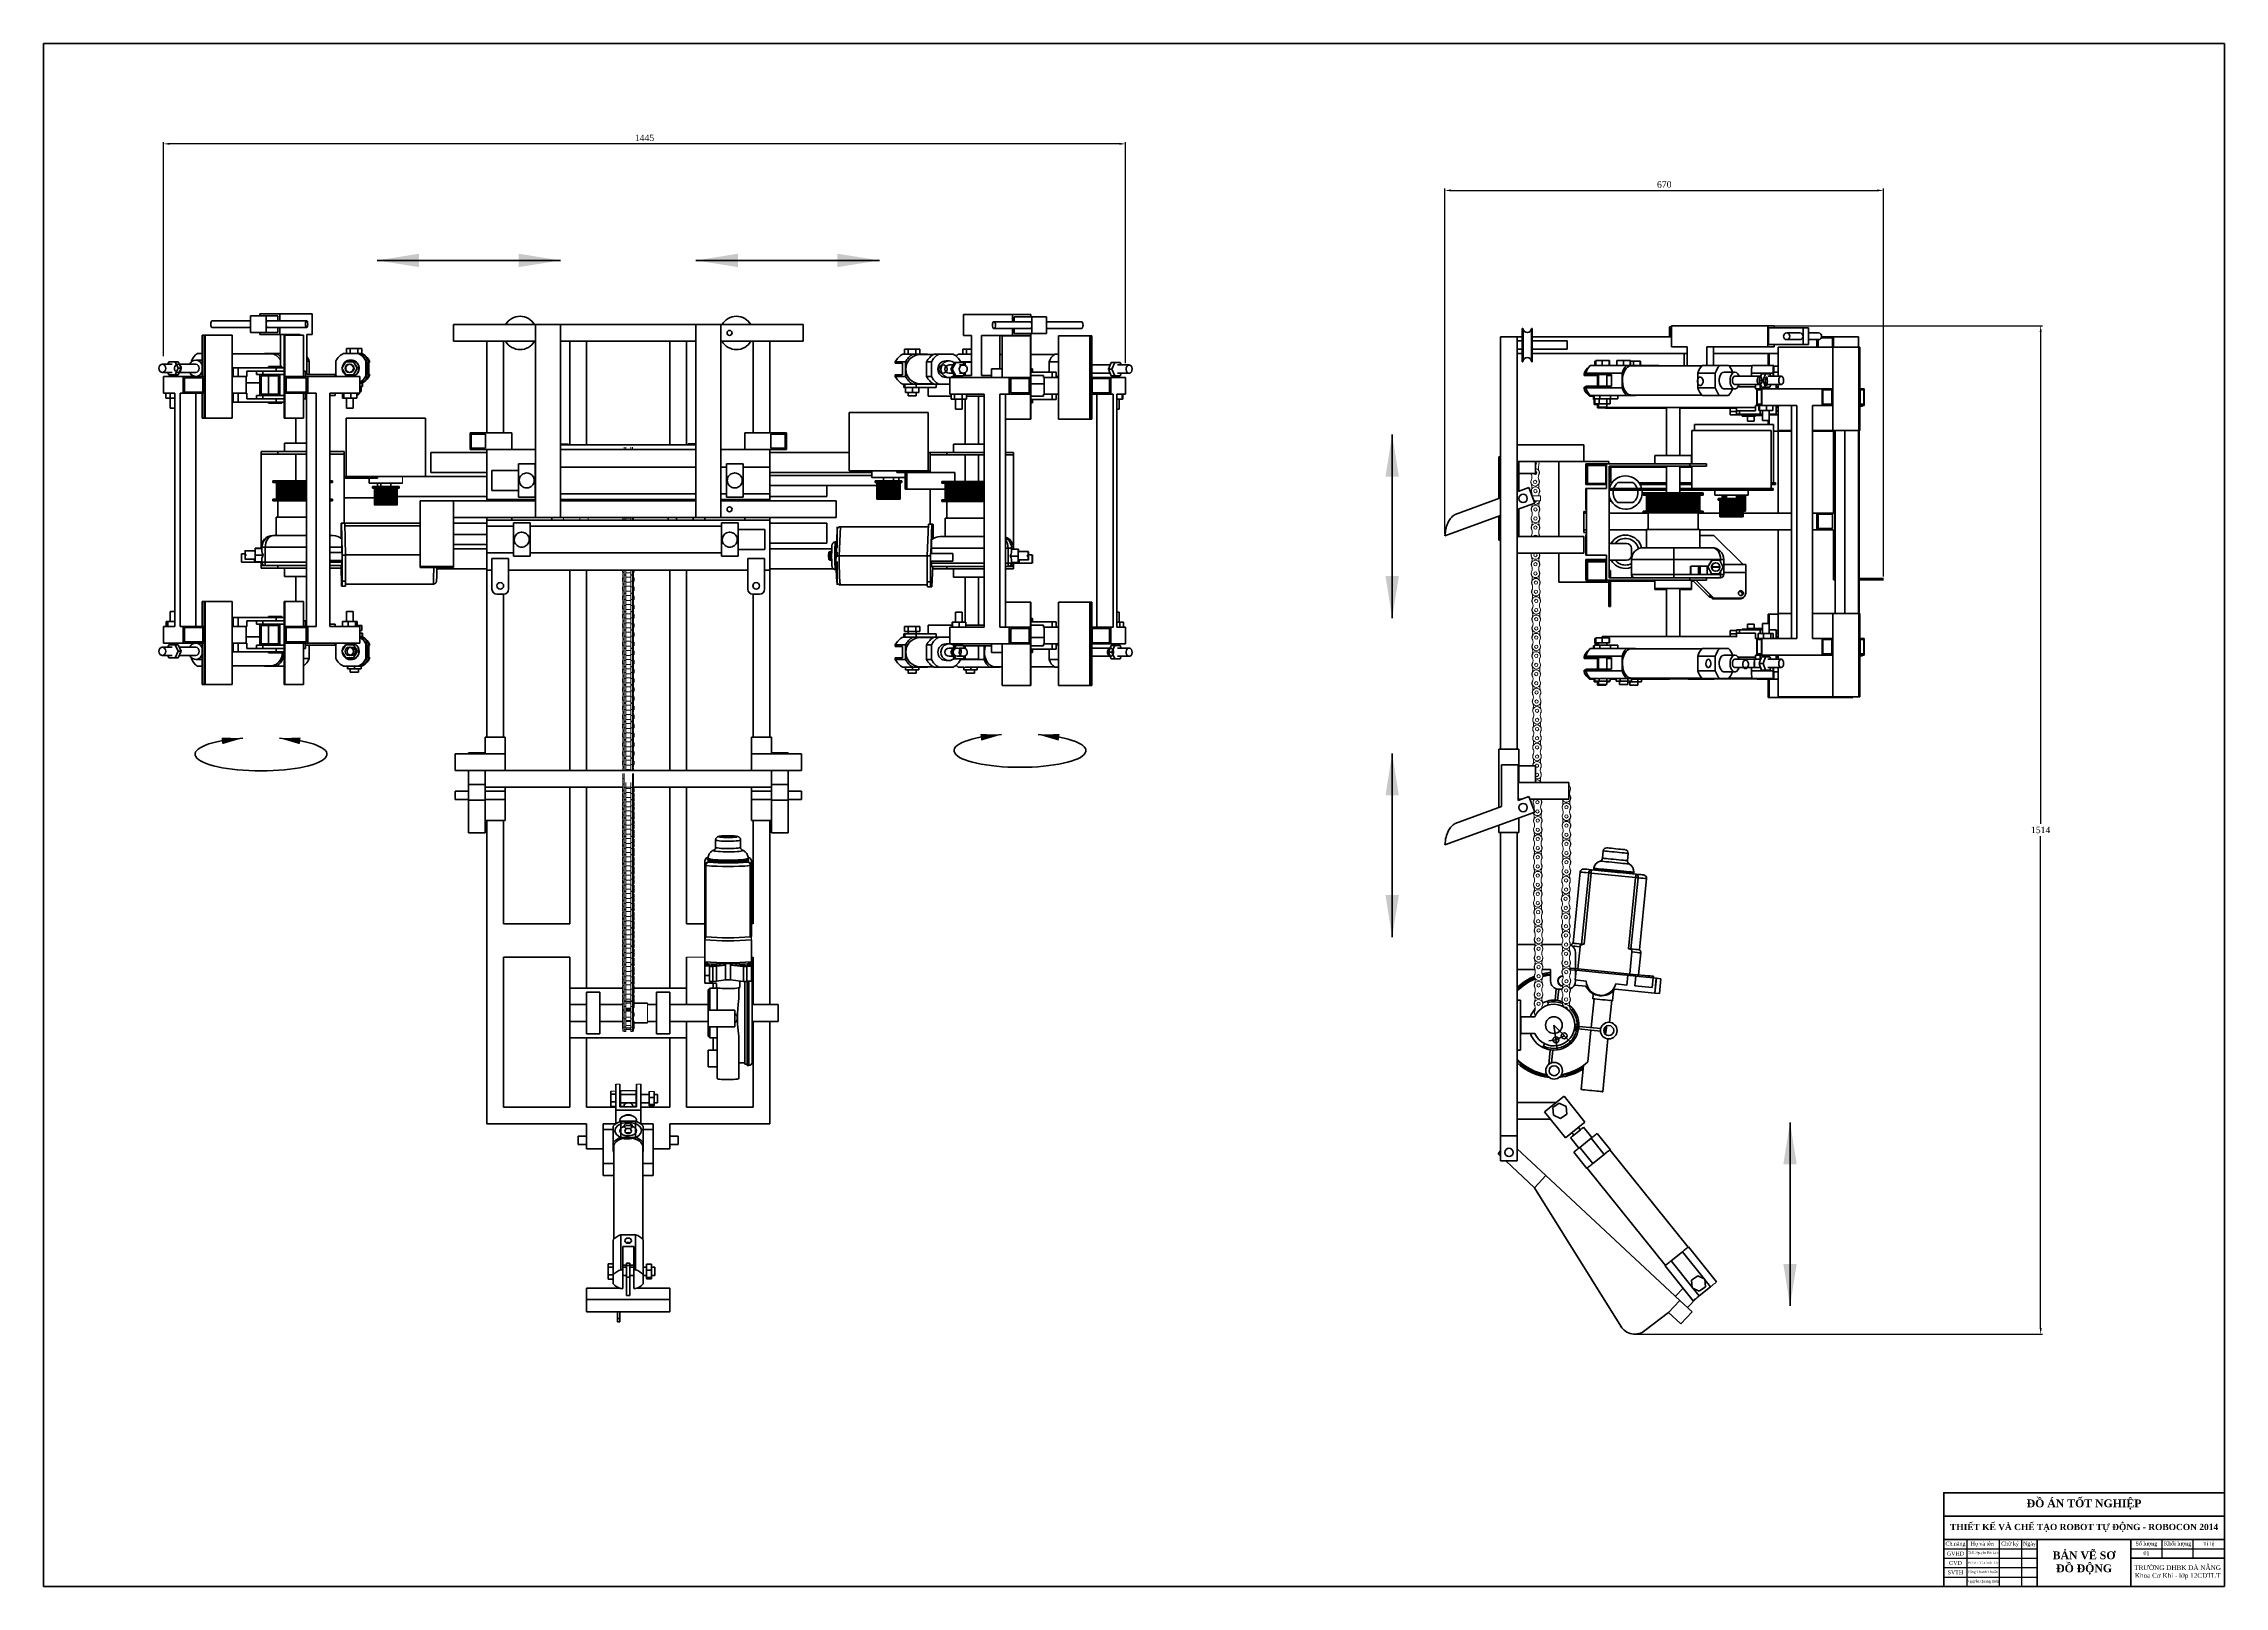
# Model space of a CAD drawing. Header units: millimetres. Extents: x 1065 to 3947, y -2666 to -625.
# Drawn here: x 1073 to 2262, y -2666 to -1825 of the extents above; entities that cross this region are included whole.
import ezdxf

# ---------------------------------------------------------------- set-up
doc = ezdxf.new("R2010")
doc.units = ezdxf.units.MM
doc.header["$PDSIZE"] = -1
doc.linetypes.add('CENTERX2', pattern=[20.32, 12.7, -2.54, 2.54, -2.54])
doc.layers.add('dddd', color=1, linetype='Continuous')
doc.layers.add('DUONGCINH', color=1, linetype='Continuous')
doc.layers.add('net dam', color=7, linetype='Continuous', lineweight=35)
doc.layers.add('NETCOBAN', color=1, linetype='Continuous', lineweight=20)
doc.styles.get("Standard").update_dxf_attribs({"font": 'times_0.ttf'})
doc.styles.add('style2', font='VTIMEN.TTF')
doc.dimstyles.new('ISO-25', dxfattribs={"dimtxt": 2.5, "dimasz": 2.5, "dimexe": 1.25, "dimexo": 0.625, "dimtad": 1, "dimtxsty": 'Standard', "dimcen": 2.5, "dimadec": 0, "dimazin": 0, "dimtfac": 1, "dimtmove": 0, "dimatfit": 3, "dimfxl": 1, "dimarcsym": 0})

# ---------------------------------------------------------------- blocks, each defined once
blk = doc.blocks.new('*D18')
at = {"color": 0, "lineweight": -2}
for p, q in [((1961.2, -1978.5), (2162.5, -1978.5)), ((2161.5, -1981.8), (2161.5, -2250)), ((2161.5, -2524.8), (2161.5, -2256.6)), ((1940.5, -2528.1), (2162.5, -2528.1))]:
    blk.add_line(p, q, dxfattribs=at)
at = {"color": 0}
for points in [[(2161, -1981.8), (2162.1, -1981.8), (2161.5, -1978.5)], [(2161, -2524.8), (2162.1, -2524.8), (2161.5, -2528.1)]]:
    blk.add_solid(points, dxfattribs=at)
at = {"layer": 'Defpoints', "color": 0}
for p in [(1960.2, -1978.5), (1939.5, -2528.1), (2161.5, -2528.1)]:
    blk.add_point(p, dxfattribs=at)
at = {"color": 0, "lineweight": 15, "insert": (2161.5, -2253.3), "char_height": 3.5, "attachment_point": 5}
blk.add_mtext('1514', dxfattribs=at)
blk = doc.blocks.new('*D19')
at = {"color": 0, "lineweight": -2}
for p, q in [((1836.7, -2091.9), (1836.7, -1903.7)), ((1840, -1904.7), (2072.5, -1904.7)), ((2075.8, -2115.2), (2075.8, -1903.7))]:
    blk.add_line(p, q, dxfattribs=at)
at = {"color": 0}
for points in [[(1840, -1904.1), (1840, -1905.2), (1836.7, -1904.7)], [(2072.5, -1904.1), (2072.5, -1905.2), (2075.8, -1904.7)]]:
    blk.add_solid(points, dxfattribs=at)
at = {"layer": 'Defpoints', "color": 0}
for p in [(2075.8, -1904.7), (1836.7, -2092.9), (2075.8, -2116.2)]:
    blk.add_point(p, dxfattribs=at)
at = {"color": 0, "lineweight": 15, "insert": (1956.3, -1901.4), "char_height": 3.5, "attachment_point": 5}
blk.add_mtext('670', dxfattribs=at)
blk = doc.blocks.new('*D20')
at = {"color": 0, "lineweight": -2}
for p, q in [((1138.1, -1995.1), (1138.1, -1878.3)), ((1662.5, -1998.8), (1662.5, -1878.3)), ((1659.2, -1879.3), (1141.4, -1879.3))]:
    blk.add_line(p, q, dxfattribs=at)
at = {"color": 0}
for points in [[(1141.4, -1878.7), (1141.4, -1879.8), (1138.1, -1879.3)], [(1659.2, -1878.7), (1659.2, -1879.8), (1662.5, -1879.3)]]:
    blk.add_solid(points, dxfattribs=at)
at = {"layer": 'Defpoints', "color": 0}
for p in [(1138.1, -1879.3), (1138.1, -1996.1), (1662.5, -1999.8)]:
    blk.add_point(p, dxfattribs=at)
at = {"color": 0, "lineweight": 15, "insert": (1400.3, -1876), "char_height": 3.5, "attachment_point": 5}
blk.add_mtext('1445', dxfattribs=at)

msp = doc.modelspace()

# ---------------------------------------------------------------- linework, layer by layer
at = {"color": 7, "linetype": 'Continuous', "lineweight": 40}
for p, q in [((1254.5162, -1942.8186), (1354.5162, -1942.8186)), ((1428.3826, -1942.8186), (1528.3826, -1942.8186)), ((1194.0063, -1973.0542), (1185.4016, -1973.0542)), ((1185.4016, -1973.0542), (1185.4016, -1977.5917)), ((1190.6698, -1971.9198), (1201.4256, -1971.9198)), ((1190.6698, -1973.0542), (1190.6698, -1971.9198)), ((1200.3501, -1973.0542), (1194.0063, -1973.0542)), ((1194.0063, -1977.5917), (1194.0063, -1973.0542)), ((1200.3501, -1973.0542), (1200.3501, -1975.7767)), ((1201.4256, -1971.9198), (1201.4256, -1975.7767)), ((1201.4256, -1971.9198), (1219.0295, -1971.9198)), ((1219.0295, -1971.9198), (1219.0295, -1983.2636)), ((1574.2254, -1983.7173), (1574.2254, -1972.3736)), ((1600.9539, -1972.3736), (1574.2254, -1972.3736)), ((1600.9539, -1976.2304), (1600.9539, -1972.3736)), ((1600.9539, -1972.3736), (1610.8902, -1972.3736)), ((1601.9475, -1976.2304), (1601.9475, -1973.5079)), ((1601.9475, -1973.5079), (1611.5795, -1973.5079)), ((1610.8902, -1972.3736), (1610.8902, -1973.5079)), ((1611.5795, -1973.5079), (1611.5795, -1978.0454)), ((1619.5286, -1973.5079), (1611.5795, -1973.5079)), ((1619.5286, -1978.0454), (1619.5286, -1973.5079)), ((1159.0606, -1983.4904), (1159.0606, -2006.1779)), ((1159.0606, -1983.4904), (1160.2281, -1983.4904)), ((1160.2281, -1983.4904), (1160.2281, -2028.8654)), ((1160.2281, -1983.4904), (1160.8319, -1983.4904)), ((1160.8319, -1983.4904), (1160.8319, -2028.8654)), ((1175.5229, -1983.4904), (1160.8319, -1983.4904)), ((1185.4016, -1975.7767), (1164.4665, -1975.7767)), ((1164.4665, -1979.4067), (1185.4016, -1979.4067)), ((1175.5229, -1983.4904), (1175.5229, -2028.8654)), ((1185.4016, -1977.5917), (1185.4016, -1982.1292)), ((1185.4016, -1982.1292), (1194.0063, -1982.1292)), ((1190.6698, -1983.2636), (1190.6698, -1982.1292)), ((1201.4256, -1983.2636), (1190.6698, -1983.2636)), ((1194.0063, -1982.1292), (1194.0063, -1977.5917)), ((1200.3501, -1982.1292), (1194.0063, -1982.1292)), ((1216.0947, -1975.7767), (1194.583, -1975.7767)), ((1194.583, -1979.4067), (1216.0947, -1979.4067)), ((1200.3501, -1979.4067), (1200.3501, -1982.1292)), ((1201.4256, -1979.4067), (1201.4256, -1983.2636)), ((1201.4256, -1983.2636), (1212.5416, -1983.2636)), ((1201.7857, -1983.2636), (1201.7857, -2000.7329)), ((1203.7724, -1983.4904), (1203.7724, -2028.8654)), ((1204.1332, -1983.4904), (1203.7724, -1983.4904)), ((1204.1332, -1983.4904), (1204.1332, -2028.8654)), ((1214.3244, -1983.4904), (1204.1332, -1983.4904)), ((1212.5416, -1983.2636), (1212.5416, -1983.4904)), ((1214.3244, -2006.1779), (1214.3244, -1983.4904)), ((1216.146, -1983.2636), (1219.0295, -1983.2636)), ((1216.146, -1983.2636), (1216.146, -2005.0436)), ((1296.1619, -1977.8186), (1296.1619, -1986.8935)), ((1340.9037, -1977.8186), (1296.1619, -1977.8186)), ((1340.9037, -1977.8186), (1340.9037, -2083.0287)), ((1340.9037, -1977.8186), (1354.5162, -1977.8186)), ((1354.5162, -2083.0287), (1354.5162, -1977.8186)), ((1428.3826, -1977.8186), (1354.5162, -1977.8186)), ((1428.3826, -1977.8186), (1428.3826, -2083.0287)), ((1428.3826, -1977.8186), (1441.9951, -1977.8186)), ((1441.9951, -2083.0287), (1441.9951, -1977.8186)), ((1486.7369, -1977.8186), (1441.9951, -1977.8186)), ((1486.7369, -1977.8186), (1486.7369, -1986.8935)), ((1578.6035, -1983.7173), (1574.2254, -1983.7173)), ((1578.6035, -1983.7173), (1578.6035, -2005.4973)), ((1584.0763, -1983.7173), (1584.0763, -2005.4973)), ((1600.9539, -1983.7173), (1584.0763, -1983.7173)), ((1610.7039, -1976.2304), (1590.8313, -1976.2304)), ((1590.8313, -1979.8604), (1610.7039, -1979.8604)), ((1594.0125, -1983.7173), (1594.0125, -2001.8673)), ((1595.3263, -1983.9442), (1595.3263, -2006.6317)), ((1595.3263, -1983.9442), (1610.8143, -1983.9442)), ((1600.9539, -1983.7173), (1600.9539, -1979.8604)), ((1610.8902, -1983.7173), (1600.9539, -1983.7173)), ((1601.9475, -1982.5829), (1601.9475, -1979.8604)), ((1601.9475, -1982.5829), (1611.5795, -1982.5829)), ((1610.8143, -1983.9442), (1610.8143, -2029.3192)), ((1610.8143, -1983.9442), (1611.0326, -1983.9442)), ((1610.8902, -1982.5829), (1610.8902, -1983.7173)), ((1611.0326, -1983.9442), (1611.0326, -2029.3192)), ((1611.5795, -1978.0454), (1611.5795, -1982.5829)), ((1611.5795, -1982.5829), (1619.5286, -1982.5829)), ((1638.5255, -1976.2304), (1619.5286, -1976.2304)), ((1619.5286, -1982.5829), (1619.5286, -1978.0454)), ((1619.5286, -1979.8604), (1638.5255, -1979.8604)), ((1625.9639, -1983.9442), (1625.9639, -2029.3192)), ((1625.9639, -1983.9442), (1643.022, -1983.9442)), ((1643.022, -1983.9442), (1643.022, -2029.3192)), ((1643.6402, -1983.9442), (1643.022, -1983.9442)), ((1643.6402, -1983.9442), (1643.6402, -2029.3192)), ((1644.2738, -1983.9442), (1643.6402, -1983.9442)), ((1644.2738, -2006.6317), (1644.2738, -1983.9442)), ((1867.094, -2209.2975), (1867.094, -1984.4194)), ((1876.169, -1984.4194), (1867.094, -1984.4194)), ((1876.169, -2043.4069), (1876.169, -1984.4194)), ((1878.8915, -1984.4194), (1876.169, -1984.4194)), ((1879.0876, -1979.8819), (1878.8915, -1979.8819)), ((1878.8915, -1998.0319), (1878.8915, -1979.8819)), ((1884.3365, -1979.8819), (1884.1404, -1979.8819)), ((1884.3365, -1998.0319), (1884.3365, -1979.8819)), ((1960.178, -1984.4194), (1884.3365, -1984.4194)), ((1960.178, -1978.9744), (1959.1815, -1978.9744)), ((1959.1815, -1978.9744), (1959.1815, -1984.4194)), ((1960.178, -1980.1088), (1959.7288, -1980.1088)), ((1959.7288, -1980.1088), (1959.7288, -1984.4194)), ((1960.178, -1989.8644), (1960.178, -1978.5206)), ((2012.7093, -1978.5206), (1960.178, -1978.5206)), ((2012.7093, -1989.8644), (2012.7093, -1978.5206)), ((2012.7093, -1978.5206), (2016.3137, -1978.5206)), ((2013.0697, -1988.73), (2013.0697, -1979.655)), ((2013.0697, -1979.655), (2032.0001, -1979.655)), ((2016.3137, -1978.5206), (2016.3137, -1979.655)), ((2030.2791, -1982.3775), (2023.0703, -1982.3775)), ((2032.0001, -1979.655), (2032.0001, -1984.1925)), ((2034.8836, -1979.655), (2032.0001, -1979.655)), ((2032.0001, -1984.1925), (2032.0001, -1988.73)), ((2034.8836, -1984.1925), (2034.8836, -1979.655)), ((2040.3715, -1982.3775), (2034.8836, -1982.3775)), ((2034.8836, -1988.73), (2034.8836, -1984.1925)), ((2041.8859, -1985.0547), (2047.9587, -1985.0547)), ((2042.0789, -1984.4194), (2048.594, -1984.4194)), ((2047.9587, -1985.0547), (2047.9587, -1990.0913)), ((2048.594, -1984.4194), (2048.594, -1990.0913)), ((2048.594, -1984.4194), (2055.4002, -1984.4194)), ((2055.4002, -1984.4194), (2062.2065, -1984.4194)), ((2062.2065, -1990.0913), (2062.2065, -1984.4194)), ((1159.0606, -1997.1029), (1155.6299, -1997.1029)), ((1159.0606, -1993.4729), (1156.6707, -1993.4729)), ((1196.5214, -1993.6998), (1175.5229, -1993.6998)), ((1193.3138, -1993.4729), (1192.9588, -1993.6998)), ((1199.7291, -1993.4729), (1193.3138, -1993.4729)), ((1199.7291, -1993.4729), (1201.7857, -1993.4729)), ((1244.1727, -1993.4729), (1236.2633, -1993.4729)), ((1237.9053, -1990.7504), (1237.9053, -1993.4729)), ((1237.9053, -1990.7504), (1239.8332, -1990.7504)), ((1239.8332, -1990.7504), (1239.8332, -1993.4729)), ((1239.8332, -1990.7504), (1244.0204, -1990.7504)), ((1240.218, -1997.1029), (1240.0514, -1997.1029)), ((1244.0204, -1990.7504), (1244.0204, -1993.4729)), ((1244.0204, -1990.7504), (1246.2797, -1990.7504)), ((1244.1727, -1993.4729), (1244.4434, -1993.4729)), ((1245.6098, -1993.4729), (1244.4434, -1993.4729)), ((1245.6098, -1993.4729), (1246.0361, -1993.4729)), ((1246.0361, -1993.4729), (1246.2797, -1993.4729)), ((1246.2797, -1990.7504), (1246.2797, -1993.4729)), ((1340.9037, -1986.8935), (1296.1619, -1986.8935)), ((1314.3119, -2036.8061), (1314.3119, -1986.8935)), ((1323.3869, -2036.8061), (1323.3869, -1986.8935)), ((1428.3826, -1986.8935), (1354.5162, -1986.8935)), ((1359.6869, -1986.8935), (1359.6869, -2043.2863)), ((1368.7619, -1986.8935), (1368.7619, -2043.2863)), ((1414.1369, -1986.8935), (1414.1369, -2043.2863)), ((1423.2119, -1986.8935), (1423.2119, -2043.2863)), ((1486.7369, -1986.8935), (1441.9951, -1986.8935)), ((1459.5119, -2036.8061), (1459.5119, -1986.8935)), ((1468.5869, -2036.8061), (1468.5869, -1986.8935)), ((1542.0551, -1993.9267), (1541.1574, -1993.9267)), ((1542.0551, -1991.2042), (1542.0551, -1993.9267)), ((1542.0551, -1991.2042), (1543.9831, -1991.2042)), ((1542.0551, -1993.9267), (1542.2034, -1993.9267)), ((1546.7001, -1993.9267), (1542.2034, -1993.9267)), ((1543.9831, -1991.2042), (1543.9831, -1993.9267)), ((1543.9831, -1991.2042), (1548.1703, -1991.2042)), ((1546.7001, -1993.9267), (1554.4064, -1993.9267)), ((1548.1703, -1991.2042), (1548.1703, -1993.9267)), ((1548.1703, -1991.2042), (1550.4295, -1991.2042)), ((1550.4295, -1991.2042), (1550.4295, -1993.9267)), ((1557.7695, -1994.1536), (1550.5532, -1994.1536)), ((1554.8328, -1994.1536), (1554.4064, -1993.9267)), ((1560.8646, -1993.9267), (1558.1959, -1993.9267)), ((1560.8646, -1993.9267), (1568.5709, -1993.9267)), ((1575.5793, -1993.9267), (1571.4058, -1993.9267)), ((1573.8513, -1991.2042), (1573.8513, -1993.9267)), ((1573.8513, -1991.2042), (1575.7792, -1991.2042)), ((1575.5793, -1993.9267), (1575.7792, -1993.9267)), ((1575.7792, -1991.2042), (1575.7792, -1993.9267)), ((1575.7792, -1991.2042), (1578.6035, -1991.2042)), ((1575.7792, -1993.9267), (1575.9632, -1993.9267)), ((1578.6035, -1993.9267), (1575.9632, -1993.9267)), ((1594.0125, -1993.9267), (1594.1673, -1993.9267)), ((1595.3263, -1994.1536), (1594.0125, -1994.1536)), ((1594.4809, -1994.1536), (1594.1673, -1993.9267)), ((1623.638, -1994.1536), (1611.0326, -1994.1536)), ((1625.9639, -1993.9267), (1623.9516, -1993.9267)), ((1878.8915, -1986.6882), (1876.169, -1986.6882)), ((1876.169, -1991.2256), (1878.8915, -1991.2256)), ((1878.8915, -1993.4944), (1876.169, -1993.4944)), ((1903.394, -1986.6882), (1884.3365, -1986.6882)), ((1884.3365, -1991.2256), (1903.394, -1991.2256)), ((1968.7827, -1993.4944), (1884.3365, -1993.4944)), ((1903.394, -1986.6882), (1903.394, -1991.2256)), ((1918.9756, -1997.3513), (1918.9756, -2000.0738)), ((1918.9756, -1997.3513), (1922.5062, -1997.3513)), ((1922.5062, -1997.3513), (1922.5062, -2000.0738)), ((1922.5062, -1997.3513), (1926.228, -1997.3513)), ((1926.228, -1997.3513), (1926.228, -2000.0738)), ((1926.228, -1997.3513), (1926.4193, -1997.3513)), ((1926.4193, -1997.3513), (1926.4193, -2000.0738)), ((1930.5097, -1997.3513), (1930.5097, -2000.0738)), ((1930.5097, -1997.3513), (1934.0403, -1997.3513)), ((1934.0403, -1997.3513), (1934.0403, -2000.0738)), ((1934.0403, -1997.3513), (1937.7622, -1997.3513)), ((1937.7622, -1997.3513), (1937.7622, -2000.0738)), ((1937.7622, -1997.3513), (1937.9534, -1997.3513)), ((1937.9534, -1997.3513), (1937.9534, -2000.0738)), ((1968.7827, -1989.8644), (1960.178, -1989.8644)), ((1967.1306, -1993.4944), (1967.1306, -2000.3007)), ((1968.7827, -1989.8644), (1968.7827, -2000.3007)), ((2012.7093, -1989.8644), (1979.5385, -1989.8644)), ((1979.5385, -1989.8644), (1979.5385, -2000.0738)), ((1983.143, -1989.8644), (1983.143, -2000.0738)), ((2018.3956, -1993.4944), (1983.143, -1993.4944)), ((2016.3137, -1989.8644), (2012.7093, -1989.8644)), ((2012.9711, -1993.4944), (2012.9711, -2000.0738)), ((2013.0697, -1988.73), (2032.0001, -1988.73)), ((2013.5893, -1993.4944), (2013.5893, -2000.0738)), ((2016.3137, -1988.73), (2016.3137, -1989.8644)), ((2018.3956, -1990.0913), (2018.3956, -2005.9725)), ((2018.3956, -1990.0913), (2048.1532, -1990.0913)), ((2023.0703, -1986.0075), (2030.2791, -1986.0075)), ((2032.0001, -1988.73), (2034.8836, -1988.73)), ((2034.8836, -1986.0075), (2040.3715, -1986.0075)), ((2039.519, -1990.0913), (2039.519, -1986.0075)), ((2040.5391, -1985.9989), (2040.1542, -1986.2894)), ((2040.1542, -1990.0913), (2040.1542, -1986.0075)), ((2048.1532, -1990.0913), (2048.1532, -2035.4663)), ((2048.1532, -1990.0913), (2062.4422, -1990.0913)), ((2062.4422, -1990.0913), (2062.4422, -2035.4663)), ((2062.965, -1990.0913), (2062.4422, -1990.0913)), ((2062.965, -1990.0913), (2062.965, -2035.4663)), ((1142.7138, -1999.3717), (1137.4032, -1999.3717)), ((1137.4032, -2003.9092), (1142.7138, -2003.9092)), ((1138.0697, -2015.2529), (1138.0697, -2006.1779)), ((1148.7828, -2006.1779), (1138.0697, -2006.1779)), ((1140.377, -1999.3717), (1141.0143, -1998.0104)), ((1141.0143, -2005.2704), (1140.377, -2003.9092)), ((1141.0143, -1998.0104), (1144.4132, -1998.0104)), ((1141.7403, -2005.2704), (1141.0143, -2005.2704)), ((1141.6954, -2005.2704), (1141.6954, -2006.1779)), ((1143.6873, -2005.2704), (1141.7403, -2005.2704)), ((1144.4132, -2005.2704), (1143.6873, -2005.2704)), ((1146.0064, -1998.0104), (1144.4132, -1998.0104)), ((1144.4132, -1998.0104), (1146.1127, -2001.6404)), ((1146.1127, -2001.6404), (1144.4132, -2005.2704)), ((1146.0064, -2005.2704), (1144.4132, -2005.2704)), ((1145.3254, -2006.1779), (1145.3254, -2005.2704)), ((1146.0064, -1998.0104), (1147.7059, -2001.6404)), ((1147.7059, -2001.6404), (1146.0064, -2005.2704)), ((1147.7059, -2001.6404), (1146.1127, -2001.6404)), ((1155.6299, -1999.3717), (1146.6437, -1999.3717)), ((1146.6437, -2003.9092), (1155.6299, -2003.9092)), ((1148.7828, -2015.2529), (1148.7828, -2006.1779)), ((1160.2281, -2006.1779), (1148.7828, -2006.1779)), ((1159.4269, -2006.8132), (1149.584, -2006.8132)), ((1149.584, -2006.8132), (1149.584, -2014.6177)), ((1153.2553, -1998.1743), (1153.2553, -1997.6847)), ((1153.2553, -2005.5961), (1153.2553, -2005.1066)), ((1153.2553, -2005.5961), (1153.5054, -2006.1779)), ((1159.4269, -2014.6177), (1159.4269, -2006.8132)), ((1160.2281, -2006.1779), (1160.2281, -2015.2529)), ((1175.5229, -2006.1779), (1178.7759, -2006.1779)), ((1175.9567, -2001.4136), (1175.9567, -2006.1779)), ((1175.9567, -2001.4136), (1178.7759, -2001.4136)), ((1178.7759, -2001.4136), (1178.7759, -2006.1779)), ((1178.7759, -2001.4136), (1199.4886, -2001.4136)), ((1178.7759, -2006.1779), (1183.4661, -2006.1779)), ((1183.0889, -2006.1779), (1183.0889, -2015.2529)), ((1183.4661, -2003.2286), (1195.404, -2003.2286)), ((1183.4661, -2006.1779), (1183.4661, -2003.2286)), ((1188.6831, -2003.2286), (1188.6831, -2005.0436)), ((1190.6698, -2005.0436), (1188.6831, -2005.0436)), ((1191.5333, -2005.0436), (1190.6698, -2005.0436)), ((1190.6698, -2005.0436), (1190.6698, -2016.3873)), ((1191.2721, -2005.6788), (1191.2721, -2015.7521)), ((1200.8233, -2005.6788), (1191.2721, -2005.6788)), ((1192.2889, -2005.0436), (1191.5333, -2005.0436)), ((1192.2889, -2003.2286), (1192.2889, -2005.0436)), ((1203.7724, -2005.0436), (1192.2889, -2005.0436)), ((1195.3012, -2000.7329), (1195.3012, -2001.4136)), ((1195.3012, -2000.7329), (1202.5612, -2000.7329)), ((1195.3012, -2005.6788), (1195.3012, -2015.7521)), ((1203.7724, -2003.2286), (1195.404, -2003.2286)), ((1199.4886, -2001.4136), (1199.4886, -2003.2286)), ((1199.4886, -2001.4136), (1203.7724, -2001.4136)), ((1200.8233, -2015.7521), (1200.8233, -2005.6788)), ((1201.4256, -2016.3873), (1201.4256, -2005.0436)), ((1202.5612, -2001.4136), (1202.5612, -2000.7329)), ((1204.1332, -2006.1779), (1204.1332, -2015.2529)), ((1204.1332, -2006.1779), (1216.757, -2006.1779)), ((1205.0169, -2006.8132), (1215.8734, -2006.8132)), ((1205.0169, -2014.6177), (1205.0169, -2006.8132)), ((1215.5538, -2003.2286), (1214.3244, -2003.2286)), ((1215.5538, -2003.2286), (1215.5538, -2006.1779)), ((1215.8734, -2006.8132), (1215.8734, -2014.6177)), ((1216.146, -1997.6847), (1217.483, -1997.6847)), ((1216.146, -1997.7836), (1217.5556, -1997.7836)), ((1216.146, -2005.0436), (1231.7028, -2005.0436)), ((1216.757, -2015.2529), (1216.757, -2006.1779)), ((1216.757, -2006.1779), (1245.1373, -2006.1779)), ((1217.483, -1997.7836), (1217.483, -1997.6847)), ((1217.5556, -2005.0436), (1217.5556, -1997.7836)), ((1231.7028, -2006.1779), (1231.7028, -2005.0436)), ((1232.0527, -2005.5961), (1232.0527, -1997.6847)), ((1232.0527, -2005.5961), (1232.3609, -2006.1779)), ((1235.3505, -2001.6404), (1237.4457, -1998.0104)), ((1237.4457, -2005.2704), (1235.3505, -2001.6404)), ((1237.4457, -1998.0104), (1241.6362, -1998.0104)), ((1238.3408, -2005.2704), (1237.4457, -2005.2704)), ((1237.7572, -2005.2704), (1237.7572, -2006.1779)), ((1240.7412, -2005.2704), (1238.3408, -2005.2704)), ((1239.541, -1999.3717), (1239.3327, -1999.3717)), ((1239.3327, -2003.9092), (1239.541, -2003.9092)), ((1241.6362, -2005.2704), (1240.7412, -2005.2704)), ((1241.3872, -2006.1779), (1241.3872, -2005.2704)), ((1241.6987, -1998.0104), (1241.6362, -1998.0104)), ((1241.6362, -1998.0104), (1243.7314, -2001.6404)), ((1243.7314, -2001.6404), (1241.6362, -2005.2704)), ((1241.6987, -2005.2704), (1241.6362, -2005.2704)), ((1241.6987, -1998.0104), (1243.7939, -2001.6404)), ((1243.7939, -2001.6404), (1241.6987, -2005.2704)), ((1243.7939, -2001.6404), (1243.7314, -2001.6404)), ((1245.1373, -2015.2529), (1245.1373, -2006.1779)), ((1248.3833, -2005.5961), (1248.3833, -1997.6847)), ((1248.3833, -1997.6847), (1248.6541, -1997.6847)), ((1248.3833, -2005.5961), (1248.6541, -2005.5961)), ((1248.6541, -2005.5961), (1248.6541, -1997.6847)), ((1249.8204, -1997.6847), (1250.3828, -1997.6847)), ((1249.8204, -2005.5961), (1249.8204, -1997.6847)), ((1249.8204, -2005.5961), (1250.3828, -2005.5961)), ((1250.3828, -1998.4642), (1249.9871, -1998.4642)), ((1249.9871, -1998.4642), (1249.9871, -2004.8167)), ((1249.9871, -2004.8167), (1250.3828, -2004.8167)), ((1250.3828, -1998.4642), (1250.3828, -1997.6847)), ((1250.3828, -2005.5961), (1250.3828, -2004.8167)), ((1542.5974, -1998.1385), (1537.0548, -1998.1385)), ((1537.0548, -1998.1385), (1537.0548, -1998.9179)), ((1540.9552, -1998.9179), (1537.0548, -1998.9179)), ((1537.0548, -2005.2704), (1537.0548, -2006.0499)), ((1537.0548, -2005.2704), (1540.9552, -2005.2704)), ((1542.5974, -2006.0499), (1537.0548, -2006.0499)), ((1540.9552, -2005.2704), (1540.9552, -1998.9179)), ((1542.5974, -1998.1385), (1542.5974, -2006.0499)), ((1556.7619, -1998.1385), (1554.0932, -1998.1385)), ((1554.0932, -1998.1385), (1554.0932, -2006.0499)), ((1556.7619, -2006.0499), (1554.0932, -2006.0499)), ((1556.7619, -1998.1385), (1556.7619, -2006.0499)), ((1566.36, -1997.5567), (1564.7177, -1997.5567)), ((1564.7177, -2006.6317), (1566.36, -2006.6317)), ((1568.6413, -1999.8254), (1566.36, -1999.8254)), ((1566.36, -2004.3629), (1568.6413, -2004.3629)), ((1566.7882, -2015.7067), (1566.7882, -2006.6317)), ((1599.1737, -2006.6317), (1566.7882, -2006.6317)), ((1569.4068, -1998.4642), (1567.3654, -2002.0942)), ((1567.9812, -2002.0942), (1567.3654, -2002.0942)), ((1567.3654, -2002.0942), (1569.4068, -2005.7242)), ((1570.0227, -1998.4642), (1567.9812, -2002.0942)), ((1567.9812, -2002.0942), (1570.0227, -2005.7242)), ((1570.0227, -1998.4642), (1569.4068, -1998.4642)), ((1570.0227, -2005.7242), (1569.4068, -2005.7242)), ((1569.9412, -2005.7242), (1569.9412, -2006.6317)), ((1574.1056, -1998.4642), (1570.0227, -1998.4642)), ((1570.0227, -2005.7242), (1570.8947, -2005.7242)), ((1573.2335, -2005.7242), (1570.8947, -2005.7242)), ((1574.117, -1999.8254), (1572.0641, -1999.8254)), ((1572.0641, -2004.3629), (1574.117, -2004.3629)), ((1578.6035, -1998.1385), (1572.6735, -1998.1385)), ((1572.6735, -1998.1385), (1572.6735, -1998.4642)), ((1573.2335, -2005.7242), (1574.1056, -2005.7242)), ((1573.5712, -2006.6317), (1573.5712, -2005.7242)), ((1574.97, -2000.0013), (1574.1056, -1998.4642)), ((1574.1056, -2005.7242), (1574.97, -2004.1871)), ((1578.6035, -2005.4973), (1574.2332, -2005.4973)), ((1575.1474, -1998.9179), (1574.3608, -1998.9179)), ((1574.3608, -2005.2704), (1575.1474, -2005.2704)), ((1575.1474, -1998.2373), (1575.1474, -2000.0872)), ((1575.1474, -1998.2373), (1575.5978, -1998.2373)), ((1575.1474, -2004.1012), (1575.1474, -2005.4973)), ((1575.5978, -1998.2373), (1578.6035, -1998.2373)), ((1589.4875, -2005.4973), (1584.0763, -2005.4973)), ((1589.4875, -2001.8673), (1589.4875, -2006.6317)), ((1589.4875, -2001.8673), (1595.3263, -2001.8673)), ((1599.1737, -2015.7067), (1599.1737, -2006.6317)), ((1610.8143, -2006.6317), (1599.1737, -2006.6317)), ((1609.9995, -2007.2669), (1599.9886, -2007.2669)), ((1599.9886, -2007.2669), (1599.9886, -2015.0714)), ((1609.9995, -2015.0714), (1609.9995, -2007.2669)), ((1610.8143, -2006.6317), (1610.8143, -2015.7067)), ((1611.0326, -2001.8673), (1611.792, -2001.8673)), ((1622.5777, -2003.6823), (1611.0326, -2003.6823)), ((1617.8825, -2005.4973), (1611.0326, -2005.4973)), ((1611.792, -2003.6823), (1611.792, -2001.8673)), ((1617.8825, -2006.6317), (1617.8825, -2005.4973)), ((1622.5777, -2006.6317), (1617.8825, -2006.6317)), ((1618.162, -2006.6317), (1618.162, -2015.7067)), ((1625.9639, -1998.1385), (1620.934, -1998.1385)), ((1620.934, -1998.1385), (1620.934, -2003.6823)), ((1622.5777, -2003.6823), (1622.5777, -2006.6317)), ((1624.6666, -2003.6823), (1622.5777, -2003.6823)), ((1625.9639, -2006.6317), (1622.5777, -2006.6317)), ((1624.6666, -2003.6823), (1624.6666, -2006.6317)), ((1625.9639, -2006.0499), (1624.6666, -2006.0499)), ((1643.6402, -2006.6317), (1643.6402, -2015.7067)), ((1643.6402, -2006.6317), (1654.5605, -2006.6317)), ((1654.233, -1999.8254), (1644.2738, -1999.8254)), ((1644.2738, -2004.3629), (1654.233, -2004.3629)), ((1644.4046, -2007.2669), (1653.796, -2007.2669)), ((1644.4046, -2015.0714), (1644.4046, -2007.2669)), ((1653.2946, -2002.0942), (1654.7961, -1998.4642)), ((1654.7961, -2005.7242), (1653.2946, -2002.0942)), ((1653.2946, -2002.0942), (1655.1938, -2002.0942)), ((1653.796, -2007.2669), (1653.796, -2015.0714)), ((1654.5605, -2015.7067), (1654.5605, -2006.6317)), ((1654.5605, -2006.6317), (1662.4986, -2006.6317)), ((1654.7961, -1998.4642), (1656.6954, -1998.4642)), ((1654.7961, -2005.7242), (1656.6954, -2005.7242)), ((1655.1938, -2002.0942), (1656.6954, -1998.4642)), ((1656.6954, -2005.7242), (1655.1938, -2002.0942)), ((1655.4323, -2005.7242), (1655.4323, -2006.6317)), ((1656.6954, -1998.4642), (1659.6985, -1998.4642)), ((1657.3368, -2005.7242), (1656.6954, -2005.7242)), ((1659.0571, -2005.7242), (1657.3368, -2005.7242)), ((1664.5278, -1999.8254), (1658.197, -1999.8254)), ((1658.197, -2004.3629), (1664.5278, -2004.3629)), ((1659.6985, -2005.7242), (1659.0571, -2005.7242)), ((1659.0623, -2006.6317), (1659.0623, -2005.7242)), ((1659.6985, -1998.4642), (1660.2616, -1999.8254)), ((1660.2616, -2004.3629), (1659.6985, -2005.7242)), ((1662.4986, -2015.7067), (1662.4986, -2006.6317)), ((1878.8915, -1998.0319), (1879.0876, -1998.0319)), ((1884.1404, -1998.0319), (1884.3365, -1998.0319)), ((1912.6007, -2004.7393), (1912.6007, -2005.5188)), ((1920.4287, -2005.5188), (1912.6007, -2005.5188)), ((1933.3716, -2004.2856), (1913.5026, -2004.2856)), ((1913.5026, -2005.065), (1913.5026, -2004.2856)), ((1927.4844, -2005.065), (1913.5026, -2005.065)), ((1935.8363, -2000.0738), (1915.9673, -2000.0738)), ((1918.4778, -1997.805), (1918.4778, -2000.0738)), ((1918.4778, -1997.805), (1918.9756, -1997.805)), ((1919.9309, -2005.5188), (1919.9309, -2011.4175)), ((1920.4287, -2005.065), (1920.4287, -2011.4175)), ((1924.9662, -2011.4175), (1924.9662, -2005.065)), ((1927.4844, -2005.5188), (1924.9662, -2005.5188)), ((1927.4844, -2011.4175), (1927.4844, -2005.065)), ((1933.3716, -2012.197), (1933.3716, -2004.2856)), ((1940.4659, -2000.0738), (1935.8363, -2000.0738)), ((1937.9534, -1997.805), (1939.5211, -1997.805)), ((1976.7899, -2000.3007), (1938.1511, -2000.3007)), ((1939.5211, -1997.805), (1939.5211, -2000.0738)), ((1939.5211, -1997.805), (1943.2429, -1997.805)), ((1940.7221, -2000.3007), (1940.4659, -2000.0738)), ((1953.1933, -2000.0738), (1940.4659, -2000.0738)), ((1943.2429, -1997.805), (1943.2429, -2000.0738)), ((1943.2429, -1997.805), (1943.4342, -1997.805)), ((1943.4342, -1997.805), (1943.4342, -2000.0738)), ((1953.1933, -2000.0738), (1953.1832, -2000.3007)), ((1953.3749, -2000.0738), (1953.1933, -2000.0738)), ((1953.3849, -2000.3007), (1953.3749, -2000.0738)), ((1984.1479, -2004.2856), (1974.5813, -2004.2856)), ((1974.5813, -2012.197), (1974.5813, -2004.2856)), ((1986.6126, -2000.0738), (1977.046, -2000.0738)), ((1984.1479, -2012.197), (1984.1479, -2004.2856)), ((1991.2423, -2000.0738), (1986.6126, -2000.0738)), ((1994.8145, -2003.7038), (1988.9274, -2003.7038)), ((2003.9898, -2000.3007), (1991.4984, -2000.3007)), ((2008.8184, -2005.9725), (1994.8145, -2005.9725)), ((2015.6976, -2004.2856), (2003.9032, -2004.2856)), ((2003.9032, -2005.9725), (2003.9032, -2004.2856)), ((2015.7943, -2000.0738), (2003.9999, -2000.0738)), ((2008.0519, -2008.2413), (2009.2783, -2004.6113)), ((2009.2783, -2011.8713), (2008.0519, -2008.2413)), ((2008.0519, -2008.2413), (2010.2595, -2008.2413)), ((2009.2783, -2004.6113), (2011.4859, -2004.6113)), ((2010.2595, -2008.2413), (2011.4859, -2004.6113)), ((2011.4859, -2011.8713), (2010.2595, -2008.2413)), ((2011.4859, -2004.6113), (2013.9388, -2004.6113)), ((2020.0712, -2005.9725), (2012.7124, -2005.9725)), ((2013.9388, -2004.6113), (2014.3987, -2005.9725)), ((2015.6976, -2005.9725), (2015.6976, -2004.2856)), ((2015.9759, -2000.0738), (2015.7943, -2000.0738)), ((2018.3956, -2003.7038), (2015.8851, -2003.7038)), ((2018.3956, -2000.5275), (2015.9948, -2000.5275)), ((1144.272, -2015.2529), (1138.0697, -2015.2529)), ((1139.3363, -2017.9754), (1139.3363, -2015.2529)), ((1141.7545, -2017.9754), (1139.3363, -2017.9754)), ((1141.6954, -2017.9754), (1141.6954, -2023.4204)), ((1141.7545, -2017.9754), (1141.7545, -2015.2529)), ((1144.272, -2017.9754), (1141.7545, -2017.9754)), ((1144.272, -2142.3029), (1144.272, -2015.2529)), ((1147.0913, -2142.3029), (1147.0913, -2015.2529)), ((1148.7828, -2015.2529), (1147.0913, -2015.2529)), ((1160.2281, -2015.2529), (1148.7828, -2015.2529)), ((1149.584, -2014.6177), (1159.4269, -2014.6177)), ((1155.7173, -2142.3029), (1155.7173, -2015.2529)), ((1159.0606, -2015.2529), (1159.0606, -2028.8654)), ((1175.5229, -2015.2529), (1178.7759, -2015.2529)), ((1175.9567, -2020.0173), (1175.9567, -2015.2529)), ((1175.9567, -2020.0173), (1178.7759, -2020.0173)), ((1178.7759, -2020.0173), (1178.7759, -2015.2529)), ((1178.7759, -2015.2529), (1183.4661, -2015.2529)), ((1178.7759, -2020.0173), (1199.4886, -2020.0173)), ((1183.0889, -2009.5811), (1190.6698, -2009.5811)), ((1183.4661, -2018.2023), (1183.4661, -2015.2529)), ((1195.404, -2018.2023), (1183.4661, -2018.2023)), ((1188.6831, -2016.3873), (1188.6831, -2018.2023)), ((1188.6831, -2016.3873), (1190.6698, -2016.3873)), ((1190.6698, -2016.3873), (1191.5333, -2016.3873)), ((1191.2721, -2015.7521), (1200.8233, -2015.7521)), ((1191.5333, -2016.3873), (1192.2889, -2016.3873)), ((1192.2889, -2016.3873), (1203.7724, -2016.3873)), ((1192.2889, -2018.2023), (1192.2889, -2016.3873)), ((1195.3012, -2020.0173), (1195.3012, -2020.6979)), ((1195.3012, -2020.6979), (1202.5612, -2020.6979)), ((1203.7724, -2018.2023), (1195.404, -2018.2023)), ((1199.4886, -2020.0173), (1199.4886, -2018.2023)), ((1199.4886, -2020.0173), (1203.7724, -2020.0173)), ((1202.5612, -2020.6979), (1202.5612, -2020.0173)), ((1204.1332, -2015.2529), (1216.757, -2015.2529)), ((1215.8734, -2014.6177), (1205.0169, -2014.6177)), ((1214.3244, -2028.8654), (1214.3244, -2015.2529)), ((1215.5538, -2018.2023), (1214.3244, -2018.2023)), ((1215.5538, -2018.2023), (1215.5538, -2015.2529)), ((1215.5538, -2016.3873), (1216.0828, -2016.3873)), ((1216.0828, -2015.2529), (1216.0828, -2142.3029)), ((1216.757, -2015.2529), (1221.2381, -2015.2529)), ((1221.2381, -2015.2529), (1221.2381, -2142.3029)), ((1228.7066, -2015.2529), (1245.1373, -2015.2529)), ((1228.7066, -2015.2529), (1228.7066, -2142.3029)), ((1228.7066, -2016.3873), (1231.7028, -2016.3873)), ((1231.7028, -2016.3873), (1231.7028, -2015.2529)), ((1235.6401, -2017.9754), (1235.6401, -2015.2529)), ((1236.3489, -2017.9754), (1235.6401, -2017.9754)), ((1236.3489, -2017.9754), (1236.3489, -2015.2529)), ((1240.281, -2017.9754), (1236.3489, -2017.9754)), ((1237.7572, -2017.9754), (1237.7572, -2023.4204)), ((1240.281, -2017.9754), (1240.281, -2015.2529)), ((1243.5043, -2017.9754), (1240.281, -2017.9754)), ((1241.3872, -2023.4204), (1241.3872, -2017.9754)), ((1243.5043, -2017.9754), (1243.5043, -2015.2529)), ((1244.3612, -2016.1604), (1243.5043, -2016.1604)), ((1244.3612, -2016.1604), (1244.3612, -2015.2529)), ((1245.6098, -2009.8079), (1245.1373, -2009.8079)), ((1246.3948, -2011.6229), (1245.1373, -2011.6229)), ((1245.7924, -2014.3454), (1245.1373, -2014.3454)), ((1245.6098, -2009.8079), (1245.9961, -2009.8079)), ((1245.7924, -2011.6229), (1245.7924, -2014.3454)), ((1245.9961, -2009.8079), (1246.3948, -2009.8079)), ((1246.3948, -2011.6229), (1246.3948, -2009.8079)), ((1246.3948, -2009.8079), (1246.63, -2009.8079)), ((1246.63, -2011.6229), (1246.3948, -2011.6229)), ((1246.63, -2011.6229), (1246.63, -2009.8079)), ((1541.7048, -2010.2617), (1541.1574, -2010.2617)), ((1541.7048, -2010.2617), (1541.7048, -2012.0767)), ((1541.7048, -2010.2617), (1542.2677, -2010.2617)), ((1542.2677, -2012.0767), (1541.7048, -2012.0767)), ((1542.2677, -2010.2617), (1542.2677, -2012.0767)), ((1542.2677, -2010.2617), (1542.892, -2010.2617)), ((1548.4314, -2012.0767), (1542.2677, -2012.0767)), ((1542.5423, -2012.0767), (1542.5423, -2014.7992)), ((1542.6865, -2014.7992), (1542.5423, -2014.7992)), ((1542.6865, -2012.0767), (1542.6865, -2014.7992)), ((1546.3865, -2014.7992), (1542.6865, -2014.7992)), ((1546.7001, -2010.2617), (1542.892, -2010.2617)), ((1543.9735, -2014.7992), (1543.9735, -2016.6142)), ((1548.511, -2016.6142), (1543.9735, -2016.6142)), ((1546.3865, -2012.0767), (1546.3865, -2014.7992)), ((1549.9422, -2014.7992), (1546.3865, -2014.7992)), ((1546.7001, -2010.2617), (1554.4064, -2010.2617)), ((1548.4314, -2010.2617), (1548.4314, -2012.0767)), ((1559.3613, -2012.0767), (1548.4314, -2012.0767)), ((1548.511, -2016.6142), (1548.511, -2014.7992)), ((1549.9422, -2012.0767), (1549.9422, -2014.7992)), ((1550.5532, -2010.0348), (1557.7695, -2010.0348)), ((1554.4064, -2010.2617), (1554.8328, -2010.0348)), ((1558.1959, -2010.2617), (1554.4064, -2010.2617)), ((1554.9831, -2010.0348), (1554.9831, -2010.2617)), ((1554.9831, -2012.0767), (1554.9831, -2016.8411)), ((1567.5867, -2016.8411), (1554.9831, -2016.8411)), ((1560.8646, -2010.2617), (1558.1959, -2010.2617)), ((1559.3613, -2012.0767), (1559.3613, -2010.2617)), ((1560.8646, -2010.2617), (1566.7882, -2010.2617)), ((1585.5377, -2015.7067), (1566.7882, -2015.7067)), ((1567.5867, -2018.4292), (1567.5867, -2015.7067)), ((1569.2998, -2018.4292), (1567.5867, -2018.4292)), ((1569.2998, -2018.4292), (1569.2998, -2015.7067)), ((1573.4694, -2018.4292), (1569.2998, -2018.4292)), ((1569.9412, -2018.4292), (1569.9412, -2023.8742)), ((1573.4694, -2018.4292), (1573.4694, -2015.7067)), ((1575.9258, -2018.4292), (1573.4694, -2018.4292)), ((1573.5712, -2023.8742), (1573.5712, -2018.4292)), ((1575.1474, -2018.4292), (1575.1474, -2042.9317)), ((1575.9258, -2018.4292), (1575.9258, -2015.7067)), ((1585.5377, -2016.8411), (1575.9258, -2016.8411)), ((1582.4074, -2042.9317), (1582.4074, -2016.8411)), ((1585.5377, -2142.7567), (1585.5377, -2015.7067)), ((1594.0602, -2142.7567), (1594.0602, -2015.7067)), ((1599.1737, -2015.7067), (1594.0602, -2015.7067)), ((1597.1783, -2142.7567), (1597.1783, -2015.7067)), ((1610.8143, -2015.7067), (1599.1737, -2015.7067)), ((1599.9886, -2015.0714), (1609.9995, -2015.0714)), ((1611.0326, -2010.0348), (1618.162, -2010.0348)), ((1611.0326, -2016.8411), (1617.8825, -2016.8411)), ((1622.5777, -2018.6561), (1611.0326, -2018.6561)), ((1611.0326, -2020.471), (1611.792, -2020.471)), ((1611.792, -2020.471), (1611.792, -2018.6561)), ((1617.8825, -2016.8411), (1617.8825, -2015.7067)), ((1622.5777, -2015.7067), (1617.8825, -2015.7067)), ((1625.9639, -2015.7067), (1622.5777, -2015.7067)), ((1622.5777, -2018.6561), (1622.5777, -2015.7067)), ((1624.6666, -2018.6561), (1622.5777, -2018.6561)), ((1624.6666, -2018.6561), (1624.6666, -2015.7067)), ((1643.6402, -2015.7067), (1654.5605, -2015.7067)), ((1644.2738, -2029.3192), (1644.2738, -2015.7067)), ((1653.796, -2015.0714), (1644.4046, -2015.0714)), ((1646.9826, -2015.7067), (1646.9826, -2142.7567)), ((1654.5605, -2015.7067), (1655.8139, -2015.7067)), ((1655.8139, -2015.7067), (1655.8139, -2142.7567)), ((1657.9028, -2015.7067), (1662.4986, -2015.7067)), ((1657.9028, -2015.7067), (1657.9028, -2142.7567)), ((1660.6928, -2018.4292), (1657.9028, -2018.4292)), ((1659.0623, -2023.8742), (1659.0623, -2018.4292)), ((1660.6928, -2018.4292), (1660.6928, -2015.7067)), ((1661.0373, -2018.4292), (1660.6928, -2018.4292)), ((1661.0373, -2018.4292), (1661.0373, -2015.7067)), ((1912.6007, -2011.8713), (1912.6007, -2012.6507)), ((1913.5026, -2011.8713), (1912.6007, -2011.8713)), ((1913.5026, -2012.197), (1913.5026, -2011.4175)), ((1913.5026, -2011.4175), (1927.4844, -2011.4175)), ((1933.3716, -2012.197), (1913.5026, -2012.197)), ((1918.1599, -2016.8625), (1915.5389, -2016.8625)), ((1918.58, -2016.4088), (1915.9673, -2016.4088)), ((1917.6622, -2016.8625), (1917.6622, -2018.6775)), ((1918.2251, -2018.6775), (1917.6622, -2018.6775)), ((1918.0106, -2018.6775), (1918.0106, -2021.4)), ((1918.1599, -2016.4088), (1918.1599, -2018.2238)), ((1921.2557, -2018.2238), (1918.1599, -2018.2238)), ((1918.2251, -2018.6775), (1918.5084, -2018.6775)), ((1918.5084, -2018.2238), (1918.5084, -2020.9463)), ((1920.7278, -2020.9463), (1918.5084, -2020.9463)), ((1918.58, -2016.4088), (1921.2557, -2016.4088)), ((1920.23, -2020.9463), (1920.23, -2021.4)), ((1920.4287, -2020.9463), (1920.4287, -2022.7613)), ((1920.7278, -2018.2238), (1920.7278, -2020.9463)), ((1924.9168, -2020.9463), (1920.7278, -2020.9463)), ((1921.2557, -2016.4088), (1921.2557, -2018.2238)), ((1921.2557, -2016.4088), (1922.1851, -2016.4088)), ((1926.9998, -2018.2238), (1921.2557, -2018.2238)), ((1935.8363, -2016.4088), (1922.1851, -2016.4088)), ((1924.9168, -2018.2238), (1924.9168, -2020.9463)), ((1926.8865, -2020.9463), (1924.9168, -2020.9463)), ((1924.9662, -2022.7613), (1924.9662, -2020.9463)), ((1926.8865, -2018.2238), (1926.8865, -2020.9463)), ((1926.9998, -2016.4088), (1926.9998, -2018.2238)), ((1930.9647, -2018.2238), (1926.9998, -2018.2238)), ((1930.9647, -2018.2238), (1930.9647, -2016.4088)), ((1940.4659, -2016.4088), (1935.8363, -2016.4088)), ((1938.1511, -2016.1819), (1976.7899, -2016.1819)), ((1940.4659, -2016.4088), (1940.7221, -2016.1819)), ((1984.1479, -2012.197), (1974.5813, -2012.197)), ((1986.6126, -2016.4088), (1977.046, -2016.4088)), ((1991.2423, -2016.4088), (1986.6126, -2016.4088)), ((1988.9274, -2012.7788), (1994.8145, -2012.7788)), ((1994.8145, -2010.51), (2008.8184, -2010.51)), ((2006.0781, -2011.6444), (1996.5709, -2011.6444)), ((2006.0781, -2010.51), (2006.0781, -2012.7788)), ((2006.0781, -2012.7788), (2006.7485, -2012.7788)), ((2006.7485, -2012.7788), (2006.7485, -2021.8538)), ((2009.5678, -2012.7788), (2006.7485, -2012.7788)), ((2009.3704, -2013.414), (2006.9459, -2013.414)), ((2006.9459, -2013.414), (2006.9459, -2021.2185)), ((2006.9459, -2021.2185), (2009.3704, -2021.2185)), ((2008.6419, -2010.51), (2008.6419, -2012.7788)), ((2009.2783, -2011.8713), (2011.4859, -2011.8713)), ((2009.3704, -2021.2185), (2009.3704, -2013.414)), ((2009.5678, -2021.8538), (2009.5678, -2012.7788)), ((2042.3465, -2012.7788), (2009.5678, -2012.7788)), ((2009.7935, -2011.8713), (2009.7935, -2012.7788)), ((2012.0098, -2011.8713), (2011.4859, -2011.8713)), ((2013.4235, -2011.8713), (2012.0098, -2011.8713)), ((2012.7124, -2010.51), (2020.0712, -2010.51)), ((2013.4235, -2012.7788), (2013.4235, -2011.8713)), ((2013.9388, -2011.8713), (2013.4235, -2011.8713)), ((2014.3987, -2010.51), (2013.9388, -2011.8713)), ((2017.2679, -2010.51), (2017.2679, -2012.7788)), ((2018.3956, -2011.6444), (2017.2679, -2011.6444)), ((2017.5763, -2011.6444), (2017.5763, -2012.7788)), ((2018.3956, -2010.51), (2018.3956, -2012.7788)), ((2042.3465, -2021.8538), (2042.3465, -2012.7788)), ((2048.1532, -2012.7788), (2042.3465, -2012.7788)), ((2047.7467, -2013.414), (2042.7529, -2013.414)), ((2042.7529, -2013.414), (2042.7529, -2021.2185)), ((2042.7529, -2021.2185), (2047.7467, -2021.2185)), ((2047.7467, -2021.2185), (2047.7467, -2013.414)), ((2048.1532, -2012.7788), (2048.1532, -2021.8538)), ((2062.965, -2012.7788), (2062.965, -2021.8538)), ((2062.965, -2012.7788), (2065.2781, -2012.7788)), ((2063.1269, -2013.414), (2065.1162, -2013.414)), ((2063.1269, -2021.2185), (2063.1269, -2013.414)), ((2065.1162, -2021.2185), (2063.1269, -2021.2185)), ((2065.1162, -2013.414), (2065.1162, -2021.2185)), ((2065.2781, -2021.8538), (2065.2781, -2012.7788)), ((1144.272, -2023.4204), (1141.6954, -2023.4204)), ((1159.0606, -2028.8654), (1160.2281, -2028.8654)), ((1160.2281, -2028.8654), (1160.8319, -2028.8654)), ((1175.5229, -2028.8654), (1160.8319, -2028.8654)), ((1204.1332, -2028.8654), (1203.7724, -2028.8654)), ((1214.3244, -2028.8654), (1204.1332, -2028.8654)), ((1210.2956, -2028.8654), (1210.2956, -2042.4779)), ((1237.7203, -2028.8654), (1237.7203, -2060.6279)), ((1259.3006, -2028.8654), (1237.7203, -2028.8654)), ((1241.3872, -2023.4204), (1237.7572, -2023.4204)), ((1280.881, -2028.8654), (1259.3006, -2028.8654)), ((1280.881, -2060.6279), (1280.881, -2028.8654)), ((1511.822, -2025.6892), (1511.822, -2057.4517)), ((1554.9828, -2025.6892), (1511.822, -2025.6892)), ((1554.9828, -2057.4517), (1554.9828, -2025.6892)), ((1573.5712, -2023.8742), (1569.9412, -2023.8742)), ((1597.1783, -2029.3192), (1610.8143, -2029.3192)), ((1610.8143, -2029.3192), (1611.0326, -2029.3192)), ((1625.9639, -2029.3192), (1643.022, -2029.3192)), ((1643.6402, -2029.3192), (1643.022, -2029.3192)), ((1644.2738, -2029.3192), (1643.6402, -2029.3192)), ((1659.0623, -2023.8742), (1657.9028, -2023.8742)), ((1920.23, -2021.4), (1918.0106, -2021.4)), ((1919.9309, -2021.4), (1919.9309, -2023.215)), ((1924.2451, -2023.215), (1919.9309, -2023.215)), ((1920.4287, -2021.4), (1920.23, -2021.4)), ((1924.9662, -2022.7613), (1920.4287, -2022.7613)), ((1922.3599, -2022.7613), (1922.3599, -2022.9881)), ((2006.0781, -2022.9881), (1922.3599, -2022.9881)), ((1924.2451, -2023.4419), (1924.2451, -2022.9881)), ((1929.7178, -2023.4419), (1924.2451, -2023.4419)), ((1929.7178, -2022.9881), (1929.7178, -2023.4419)), ((1957.5324, -2023.4419), (1929.7178, -2023.4419)), ((1937.4436, -2022.9881), (1937.4436, -2023.215)), ((1941.9811, -2023.215), (1937.4436, -2023.215)), ((1941.9811, -2023.215), (1941.9811, -2022.9881)), ((1957.5324, -2022.9881), (1957.5324, -2049.0788)), ((1964.7924, -2049.0788), (1964.7924, -2022.9881)), ((1995.6587, -2023.4419), (1964.7924, -2023.4419)), ((1972.7058, -2032.29), (1972.7058, -2035.4663)), ((2015.8665, -2032.29), (1972.7058, -2032.29)), ((1992.2492, -2023.4419), (1992.2492, -2025.2569)), ((1992.2492, -2025.2569), (1992.2492, -2027.0719)), ((1995.6587, -2025.2569), (1992.2492, -2025.2569)), ((1992.2492, -2027.0719), (2001.5838, -2027.0719)), ((1995.6587, -2022.9881), (1995.6587, -2024.8031)), ((1995.6587, -2024.8031), (1995.6587, -2026.6182)), ((1997.3199, -2024.8031), (1995.6587, -2024.8031)), ((1995.6587, -2026.6182), (1997.3199, -2026.6182)), ((1997.3199, -2026.6182), (1997.3199, -2024.8031)), ((2006.0781, -2024.8031), (1997.3199, -2024.8031)), ((1997.3199, -2026.6182), (2008.6419, -2026.6182)), ((1998.8674, -2027.0719), (1998.8674, -2027.7525)), ((1998.8674, -2027.7525), (2004.2486, -2027.7525)), ((2001.5838, -2027.0719), (2002.2768, -2027.0719)), ((2001.7356, -2027.7525), (2001.7356, -2030.475)), ((2004.8167, -2030.475), (2001.7356, -2030.475)), ((2002.2768, -2026.6182), (2002.2768, -2027.2988)), ((2002.2768, -2027.2988), (2004.7534, -2027.2988)), ((2004.2486, -2027.7525), (2006.1274, -2027.7525)), ((2004.7534, -2027.2988), (2009.5368, -2027.2988)), ((2005.3655, -2030.475), (2004.8167, -2030.475)), ((2005.3655, -2030.475), (2005.3655, -2027.7525)), ((2006.0781, -2021.8538), (2006.0781, -2024.8031)), ((2006.0781, -2021.8538), (2006.7485, -2021.8538)), ((2006.1274, -2027.7525), (2006.1274, -2027.2988)), ((2006.7485, -2021.8538), (2008.031, -2021.8538)), ((2007.8025, -2024.5763), (2007.8025, -2021.8538)), ((2008.1849, -2024.5763), (2007.8025, -2024.5763)), ((2008.1849, -2021.8538), (2008.031, -2021.8538)), ((2008.1849, -2024.5763), (2008.1849, -2021.8538)), ((2008.65, -2021.8538), (2008.1849, -2021.8538)), ((2011.9909, -2024.5763), (2008.1849, -2024.5763)), ((2008.6419, -2026.6182), (2008.6419, -2024.5763)), ((2008.6419, -2026.6182), (2009.7935, -2026.6182)), ((2008.65, -2021.8538), (2009.5678, -2021.8538)), ((2009.5368, -2027.2988), (2009.5368, -2026.6182)), ((2009.5368, -2027.0719), (2009.7935, -2027.0719)), ((2028.5449, -2021.8538), (2009.5678, -2021.8538)), ((2009.7935, -2024.5763), (2009.7935, -2030.0213)), ((2010.5464, -2030.0213), (2009.7935, -2030.0213)), ((2013.4235, -2030.0213), (2010.5464, -2030.0213)), ((2011.9909, -2024.5763), (2011.9909, -2021.8538)), ((2015.4146, -2024.5763), (2011.9909, -2024.5763)), ((2012.9711, -2030.0213), (2012.9711, -2032.29)), ((2013.4235, -2030.0213), (2013.4235, -2024.5763)), ((2013.4235, -2026.6182), (2017.2679, -2026.6182)), ((2013.4235, -2027.0719), (2018.3956, -2027.0719)), ((2013.5893, -2027.0719), (2013.5893, -2032.29)), ((2015.4146, -2024.5763), (2015.4146, -2021.8538)), ((2015.8665, -2064.0525), (2015.8665, -2032.29)), ((2017.2679, -2026.6182), (2017.2679, -2021.8538)), ((2017.2679, -2022.9881), (2018.3956, -2022.9881)), ((2018.3956, -2024.8031), (2017.2679, -2024.8031)), ((2017.5662, -2025.2569), (2017.2679, -2025.2569)), ((2017.5662, -2022.3075), (2017.5662, -2022.9881)), ((2017.5662, -2022.3075), (2017.5763, -2022.3075)), ((2017.5662, -2024.8031), (2017.5662, -2025.2569)), ((2017.5763, -2021.8538), (2017.5763, -2022.9881)), ((2018.3956, -2021.8538), (2018.3956, -2035.4663)), ((2025.7257, -2148.9038), (2025.7257, -2021.8538)), ((2028.5449, -2148.9038), (2028.5449, -2021.8538)), ((2042.3465, -2021.8538), (2037.1709, -2021.8538)), ((2037.1709, -2148.9038), (2037.1709, -2021.8538)), ((2048.1532, -2021.8538), (2042.3465, -2021.8538)), ((2062.965, -2021.8538), (2065.2781, -2021.8538)), ((2064.4417, -2022.3075), (2062.965, -2022.3075)), ((2064.4417, -2022.3075), (2064.4417, -2021.8538)), ((1203.9431, -2042.4779), (1203.9431, -2047.0154)), ((1203.9431, -2042.4779), (1216.0828, -2042.4779)), ((1305.2369, -2036.8061), (1305.2369, -2045.8811)), ((1327.9244, -2036.8061), (1305.2369, -2036.8061)), ((1313.6767, -2037.4413), (1305.8722, -2037.4413)), ((1305.8722, -2037.4413), (1305.8722, -2045.2458)), ((1313.6767, -2045.2458), (1313.6767, -2037.4413)), ((1327.9244, -2045.8811), (1327.9244, -2036.8061)), ((1428.3826, -2043.2863), (1354.5162, -2043.2863)), ((1428.3826, -2042.7516), (1424.1194, -2042.7516)), ((1424.1194, -2042.7516), (1424.1194, -2043.2863)), ((1454.9744, -2036.8061), (1477.6619, -2036.8061)), ((1454.9744, -2045.8811), (1454.9744, -2036.8061)), ((1469.2222, -2037.4413), (1477.0267, -2037.4413)), ((1469.2222, -2045.2458), (1469.2222, -2037.4413)), ((1477.0267, -2037.4413), (1477.0267, -2045.2458)), ((1477.6619, -2036.8061), (1477.6619, -2045.8811)), ((1568.7949, -2042.9317), (1568.7949, -2047.4692)), ((1585.5377, -2042.9317), (1568.7949, -2042.9317)), ((1807.9577, -2037.7751), (1807.9577, -2137.7751)), ((1912.469, -2043.4069), (1876.169, -2043.4069)), ((1876.169, -2043.4069), (1876.169, -2052.4819)), ((1912.469, -2043.4069), (1912.469, -2052.4819)), ((1971.3445, -2035.4663), (1971.3445, -2053.6163)), ((2014.5052, -2035.4663), (1971.3445, -2035.4663)), ((2014.5052, -2067.2288), (2014.5052, -2035.4663)), ((2015.8665, -2035.92), (2025.7257, -2035.92)), ((2018.3956, -2035.4663), (2025.7257, -2035.4663)), ((2018.4024, -2035.92), (2018.4024, -2080.5545)), ((2037.1709, -2035.4663), (2048.1532, -2035.4663)), ((2037.1709, -2035.92), (2048.594, -2035.92)), ((2048.1532, -2035.4663), (2062.4422, -2035.4663)), ((2048.594, -2035.4663), (2048.594, -2080.5545)), ((2049.5611, -2035.4663), (2049.5611, -2135.2913)), ((2054.7165, -2035.4663), (2054.7165, -2135.2913)), ((2062.1849, -2035.4663), (2062.1849, -2135.2913)), ((2062.2065, -2089.6295), (2062.2065, -2035.4663)), ((2062.965, -2035.4663), (2062.4422, -2035.4663)), ((2062.5708, -2116.2193), (2062.5708, -2035.4663)), ((1191.2381, -2048.3767), (1191.2381, -2047.0154)), ((1191.2381, -2047.0154), (1200.3131, -2047.0154)), ((1200.3131, -2048.3767), (1191.2381, -2048.3767)), ((1191.2381, -2099.6966), (1191.2381, -2048.3767)), ((1200.3131, -2047.0154), (1200.3131, -2048.3767)), ((1216.0828, -2047.0154), (1200.3131, -2047.0154)), ((1216.0828, -2048.3767), (1200.3131, -2048.3767)), ((1210.2956, -2048.3767), (1210.2956, -2062.8967)), ((1228.7066, -2047.0154), (1236.6131, -2047.0154)), ((1236.6131, -2048.3767), (1228.7066, -2048.3767)), ((1236.6131, -2047.0154), (1236.6131, -2048.3767)), ((1236.6131, -2060.6279), (1236.6131, -2048.3767)), ((1283.8399, -2058.3592), (1283.8399, -2047.4692)), ((1283.8399, -2047.4692), (1314.3119, -2047.4692)), ((1305.2369, -2045.8811), (1314.3119, -2045.8811)), ((1305.8722, -2045.2458), (1313.6767, -2045.2458)), ((1314.3119, -2045.8811), (1314.3119, -2073.106)), ((1340.9037, -2045.8811), (1314.3119, -2045.8811)), ((1340.6294, -2053.6875), (1331.5544, -2053.6875)), ((1331.5544, -2071.8375), (1331.5544, -2053.6875)), ((1340.6294, -2071.8375), (1340.6294, -2053.6875)), ((1340.9037, -2055.5025), (1340.6294, -2055.5025)), ((1428.3826, -2045.8811), (1354.5162, -2045.8811)), ((1428.3826, -2055.5025), (1354.5162, -2055.5025)), ((1468.5869, -2045.8811), (1441.9951, -2045.8811)), ((1444.9919, -2055.5025), (1441.9951, -2055.5025)), ((1454.0669, -2053.6875), (1444.9919, -2053.6875)), ((1444.9919, -2053.6875), (1444.9919, -2071.8375)), ((1454.0669, -2053.6875), (1454.0669, -2071.8375)), ((1468.5869, -2055.5025), (1454.0669, -2055.5025)), ((1468.5869, -2045.8811), (1468.5869, -2055.5025)), ((1477.6619, -2045.8811), (1468.5869, -2045.8811)), ((1468.5869, -2047.4692), (1511.822, -2047.4692)), ((1468.5869, -2055.5025), (1468.5869, -2070.0225)), ((1477.0267, -2045.2458), (1469.2222, -2045.2458)), ((1554.9828, -2047.4472), (1556.0899, -2047.4472)), ((1556.0899, -2047.4692), (1556.0899, -2047.4472)), ((1556.0899, -2048.8304), (1556.0899, -2047.4692)), ((1556.0899, -2047.4692), (1565.1649, -2047.4692)), ((1565.1649, -2048.8304), (1556.0899, -2048.8304)), ((1556.0899, -2057.4517), (1556.0899, -2048.8304)), ((1565.1649, -2047.4692), (1565.1649, -2048.8304)), ((1565.1649, -2047.4692), (1585.5377, -2047.4692)), ((1565.1649, -2048.8304), (1585.5377, -2048.8304)), ((1575.1474, -2048.8304), (1575.1474, -2063.3504)), ((1582.4074, -2063.3504), (1582.4074, -2048.8304)), ((1597.1783, -2047.4692), (1601.4649, -2047.4692)), ((1601.4649, -2048.8304), (1597.1783, -2048.8304)), ((1601.4649, -2047.4692), (1601.4649, -2048.8304)), ((1601.4649, -2048.8304), (1601.4649, -2099.6504)), ((1866.1865, -2049.8872), (1866.1865, -2072.5354)), ((1866.1865, -2049.8872), (1867.094, -2049.8872)), ((1876.169, -2093.3194), (1876.169, -2052.4819)), ((1912.469, -2052.4819), (1876.169, -2052.4819)), ((1876.6227, -2052.4819), (1876.6227, -2068.7369)), ((1877.0765, -2052.4819), (1877.0765, -2058.9622)), ((1886.1515, -2052.4819), (1886.1515, -2058.9622)), ((1898.8565, -2093.3194), (1898.8565, -2052.4819)), ((1912.469, -2052.4819), (1926.0815, -2052.4819)), ((1913.5186, -2053.6163), (1924.8624, -2053.6163)), ((1913.5186, -2053.6163), (1913.5186, -2064.96)), ((1924.8624, -2054.07), (1913.9724, -2054.07)), ((1913.9724, -2054.07), (1913.9724, -2064.96)), ((1924.4086, -2054.5238), (1914.4261, -2054.5238)), ((1914.4261, -2054.5238), (1914.4261, -2064.5063)), ((1924.4086, -2064.5063), (1924.4086, -2054.5238)), ((1924.8624, -2067.2288), (1924.8624, -2053.6163)), ((1924.8624, -2053.6163), (1970.2374, -2053.6163)), ((1926.0815, -2052.4819), (1926.0815, -2053.6163)), ((1926.2236, -2054.9775), (1970.2374, -2054.9775)), ((1926.2236, -2115.78), (1926.2236, -2054.9775)), ((1926.3149, -2054.9775), (1926.2236, -2064.96)), ((1926.3108, -2055.4313), (1926.2236, -2055.4313)), ((1927.1395, -2064.0525), (1927.2224, -2054.9775)), ((1957.5324, -2055.4313), (1927.2183, -2055.4313)), ((1951.1799, -2049.0788), (1951.1799, -2053.6163)), ((1951.1799, -2049.0788), (1961.1624, -2049.0788)), ((1957.5324, -2054.9775), (1957.5324, -2069.4975)), ((1961.1624, -2049.0788), (1971.1449, -2049.0788)), ((1964.7924, -2069.4975), (1964.7924, -2054.9775)), ((1970.2374, -2055.4313), (1964.7924, -2055.4313)), ((1970.2374, -2054.9775), (1970.2374, -2053.6163)), ((1970.2374, -2053.6163), (1979.3124, -2053.6163)), ((1979.3124, -2054.9775), (1970.2374, -2054.9775)), ((1970.2374, -2055.4313), (1970.2374, -2054.9775)), ((1971.3445, -2055.4313), (1970.2374, -2055.4313)), ((1971.1449, -2053.6163), (1971.1449, -2049.0788)), ((1971.3445, -2054.9775), (1971.3445, -2067.2288)), ((1979.3124, -2053.6163), (1979.3124, -2054.9775)), ((1197.5906, -2062.8967), (1197.5906, -2063.8042)), ((1197.5906, -2062.8967), (1216.0828, -2062.8967)), ((1197.5906, -2063.8042), (1216.0828, -2063.8042)), ((1228.7066, -2062.8967), (1230.1693, -2062.8967)), ((1228.7066, -2063.8042), (1230.1693, -2063.8042)), ((1230.1693, -2062.8967), (1230.2606, -2062.8967)), ((1230.1693, -2063.8042), (1230.2606, -2063.8042)), ((1230.2606, -2063.8042), (1230.2606, -2062.8967)), ((1236.6131, -2061.5354), (1236.6131, -2060.6279)), ((1236.6131, -2060.6279), (1241.1506, -2060.6279)), ((1241.1506, -2061.5354), (1236.6131, -2061.5354)), ((1236.6131, -2086.0818), (1236.6131, -2061.5354)), ((1241.1506, -2060.6279), (1241.1506, -2061.5354)), ((1250.2256, -2060.6279), (1241.1506, -2060.6279)), ((1250.2256, -2061.5354), (1241.1506, -2061.5354)), ((1250.2256, -2061.5354), (1250.2256, -2060.6279)), ((1250.2256, -2060.6279), (1253.8496, -2060.6279)), ((1250.2256, -2061.5354), (1250.2256, -2064.2579)), ((1254.7631, -2061.5354), (1250.2256, -2061.5354)), ((1259.3006, -2064.2579), (1250.2256, -2064.2579)), ((1252.0406, -2066.0729), (1252.0406, -2066.9804)), ((1252.0406, -2066.0729), (1266.5606, -2066.0729)), ((1252.0406, -2066.9804), (1266.5606, -2066.9804)), ((1259.3006, -2060.6279), (1253.8496, -2060.6279)), ((1254.7631, -2060.6279), (1254.7631, -2061.5354)), ((1254.7631, -2064.2579), (1254.7631, -2066.0729)), ((1256.5781, -2064.2579), (1256.5781, -2066.0729)), ((1280.881, -2060.6279), (1259.3006, -2060.6279)), ((1268.3756, -2064.2579), (1259.3006, -2064.2579)), ((1262.0231, -2066.0729), (1262.0231, -2064.2579)), ((1266.5606, -2066.9804), (1266.5606, -2066.0729)), ((1314.3119, -2060.6279), (1280.881, -2060.6279)), ((1283.8399, -2058.3592), (1314.3119, -2058.3592)), ((1317.0344, -2068.2075), (1317.0344, -2057.3175)), ((1331.5544, -2057.3175), (1317.0344, -2057.3175)), ((1331.5544, -2068.2075), (1317.0344, -2068.2075)), ((1468.5869, -2058.3592), (1524.3274, -2058.3592)), ((1524.3274, -2060.04), (1468.5869, -2060.04)), ((1468.5869, -2065.485), (1527.0557, -2065.485)), ((1499.7881, -2071.5179), (1499.7881, -2065.485)), ((1538.1647, -2057.4517), (1511.822, -2057.4517)), ((1524.3274, -2057.4517), (1524.3274, -2061.0817)), ((1542.4774, -2061.0817), (1524.3274, -2061.0817)), ((1526.1424, -2062.8967), (1526.1424, -2063.8042)), ((1526.1424, -2062.8967), (1540.6624, -2062.8967)), ((1526.1424, -2063.8042), (1540.6624, -2063.8042)), ((1527.0557, -2063.8042), (1527.0557, -2072.8792)), ((1527.0621, -2072.8792), (1527.0621, -2063.8042)), ((1527.119, -2063.8042), (1527.119, -2072.8792)), ((1527.1378, -2072.8792), (1527.1378, -2063.8042)), ((1527.251, -2063.8042), (1527.251, -2072.8792)), ((1527.2823, -2072.8792), (1527.2823, -2063.8042)), ((1527.4505, -2063.8042), (1527.4505, -2072.8792)), ((1527.4937, -2072.8792), (1527.4937, -2063.8042)), ((1527.7152, -2063.8042), (1527.7152, -2072.8792)), ((1527.7699, -2072.8792), (1527.7699, -2063.8042)), ((1528.0421, -2063.8042), (1528.0421, -2072.8792)), ((1528.1079, -2072.8792), (1528.1079, -2063.8042)), ((1528.4278, -2063.8042), (1528.4278, -2072.8792)), ((1528.5038, -2072.8792), (1528.5038, -2063.8042)), ((1528.8681, -2063.8042), (1528.8681, -2072.8792)), ((1528.9534, -2072.8792), (1528.9534, -2063.8042)), ((1529.3579, -2063.8042), (1529.3579, -2072.8792)), ((1529.4517, -2072.8792), (1529.4517, -2063.8042)), ((1529.8921, -2063.8042), (1529.8921, -2072.8792)), ((1529.9933, -2072.8792), (1529.9933, -2063.8042)), ((1530.4648, -2063.8042), (1530.4648, -2072.8792)), ((1530.5723, -2072.8792), (1530.5723, -2063.8042)), ((1530.6799, -2061.0817), (1530.6799, -2062.8967)), ((1531.0696, -2063.8042), (1531.0696, -2072.8792)), ((1531.1823, -2072.8792), (1531.1823, -2063.8042)), ((1531.7001, -2063.8042), (1531.7001, -2072.8792)), ((1531.8166, -2072.8792), (1531.8166, -2063.8042)), ((1532.3491, -2063.8042), (1532.3491, -2072.8792)), ((1532.4683, -2072.8792), (1532.4683, -2063.8042)), ((1533.0097, -2063.8042), (1533.0097, -2072.8792)), ((1533.1302, -2072.8792), (1533.1302, -2063.8042)), ((1533.6746, -2063.8042), (1533.6746, -2072.8792)), ((1533.7951, -2072.8792), (1533.7951, -2063.8042)), ((1534.3365, -2063.8042), (1534.3365, -2072.8792)), ((1534.4557, -2072.8792), (1534.4557, -2063.8042)), ((1534.9882, -2063.8042), (1534.9882, -2072.8792)), ((1535.1048, -2072.8792), (1535.1048, -2063.8042)), ((1535.6225, -2063.8042), (1535.6225, -2072.8792)), ((1535.7352, -2072.8792), (1535.7352, -2063.8042)), ((1536.1249, -2062.8967), (1536.1249, -2061.0817)), ((1536.2325, -2063.8042), (1536.2325, -2072.8792)), ((1536.34, -2072.8792), (1536.34, -2063.8042)), ((1536.8115, -2063.8042), (1536.8115, -2072.8792)), ((1536.9127, -2072.8792), (1536.9127, -2063.8042)), ((1537.3531, -2063.8042), (1537.3531, -2072.8792)), ((1537.4469, -2072.8792), (1537.4469, -2063.8042)), ((1537.8514, -2063.8042), (1537.8514, -2072.8792)), ((1537.9368, -2072.8792), (1537.9368, -2063.8042)), ((1537.9399, -2058.3592), (1537.9399, -2057.4517)), ((1540.6624, -2058.3592), (1537.9399, -2058.3592)), ((1538.1647, -2057.4517), (1540.6624, -2057.4517)), ((1538.301, -2063.8042), (1538.301, -2072.8792)), ((1538.377, -2072.8792), (1538.377, -2063.8042)), ((1538.6969, -2063.8042), (1538.6969, -2072.8792)), ((1538.7627, -2072.8792), (1538.7627, -2063.8042)), ((1538.949, -2062.8967), (1538.949, -2061.0817)), ((1539.0349, -2063.8042), (1539.0349, -2072.8792)), ((1539.0897, -2072.8792), (1539.0897, -2063.8042)), ((1539.3111, -2063.8042), (1539.3111, -2072.8792)), ((1539.3543, -2072.8792), (1539.3543, -2063.8042)), ((1539.5226, -2063.8042), (1539.5226, -2072.8792)), ((1539.5538, -2072.8792), (1539.5538, -2063.8042)), ((1539.667, -2063.8042), (1539.667, -2072.8792)), ((1539.6859, -2072.8792), (1539.6859, -2063.8042)), ((1539.7428, -2063.8042), (1539.7428, -2072.8792)), ((1539.7491, -2072.8792), (1539.7491, -2063.8042)), ((1540.6624, -2057.4517), (1540.6624, -2058.3592)), ((1540.6624, -2057.4517), (1553.3674, -2057.4517)), ((1540.6624, -2058.3592), (1553.3674, -2058.3592)), ((1540.6624, -2063.8042), (1540.6624, -2062.8967)), ((1542.4774, -2061.0817), (1542.4774, -2058.3592)), ((1542.4774, -2064.7117), (1542.4774, -2061.0817)), ((1543.3849, -2061.0817), (1542.4774, -2061.0817)), ((1542.4774, -2067.4342), (1542.4774, -2064.7117)), ((1542.4774, -2064.7117), (1543.3849, -2064.7117)), ((1543.3849, -2067.4342), (1542.4774, -2067.4342)), ((1543.3849, -2058.3592), (1543.3849, -2061.0817)), ((1543.3849, -2064.7117), (1543.3849, -2061.0817)), ((1543.3849, -2064.7117), (1543.3849, -2067.4342)), ((1564.2584, -2067.4342), (1543.3849, -2067.4342)), ((1553.3674, -2058.3592), (1553.3674, -2057.4517)), ((1553.3674, -2057.4517), (1556.0899, -2057.4517)), ((1556.0899, -2058.3592), (1553.3674, -2058.3592)), ((1556.0899, -2057.4517), (1556.0899, -2058.3592)), ((1569.4868, -2058.3592), (1556.0899, -2058.3592)), ((1556.0899, -2067.4342), (1556.0899, -2086.5356)), ((1562.4424, -2063.3504), (1562.4424, -2064.2579)), ((1562.4424, -2063.3504), (1585.5377, -2063.3504)), ((1562.4424, -2064.2579), (1585.5201, -2064.2579)), ((1564.2584, -2073.3329), (1564.2584, -2064.2579)), ((1564.2625, -2064.2579), (1564.2625, -2073.3329)), ((1564.2872, -2073.3329), (1564.2872, -2064.2579)), ((1564.3026, -2064.2579), (1564.3026, -2073.3329)), ((1564.3557, -2073.3329), (1564.3557, -2064.2579)), ((1564.3823, -2064.2579), (1564.3823, -2073.3329)), ((1564.4637, -2073.3329), (1564.4637, -2064.2579)), ((1564.5015, -2064.2579), (1564.5015, -2073.3329)), ((1564.6109, -2073.3329), (1564.6109, -2064.2579)), ((1564.6598, -2064.2579), (1564.6598, -2073.3329)), ((1564.797, -2073.3329), (1564.797, -2064.2579)), ((1564.8568, -2064.2579), (1564.8568, -2073.3329)), ((1565.0214, -2073.3329), (1565.0214, -2064.2579)), ((1565.092, -2064.2579), (1565.092, -2073.3329)), ((1565.2835, -2073.3329), (1565.2835, -2064.2579)), ((1565.3647, -2064.2579), (1565.3647, -2073.3329)), ((1565.5826, -2073.3329), (1565.5826, -2064.2579)), ((1565.6741, -2064.2579), (1565.6741, -2073.3329)), ((1565.9179, -2073.3329), (1565.9179, -2064.2579)), ((1566.0195, -2064.2579), (1566.0195, -2073.3329)), ((1566.2884, -2073.3329), (1566.2884, -2064.2579)), ((1566.3998, -2064.2579), (1566.3998, -2073.3329)), ((1566.6931, -2073.3329), (1566.6931, -2064.2579)), ((1566.8141, -2064.2579), (1566.8141, -2073.3329)), ((1567.131, -2073.3329), (1567.131, -2064.2579)), ((1567.2611, -2064.2579), (1567.2611, -2073.3329)), ((1567.6008, -2073.3329), (1567.6008, -2064.2579)), ((1567.7397, -2064.2579), (1567.7397, -2073.3329)), ((1568.1012, -2073.3329), (1568.1012, -2064.2579)), ((1568.2486, -2064.2579), (1568.2486, -2073.3329)), ((1568.6309, -2073.3329), (1568.6309, -2064.2579)), ((1568.7863, -2064.2579), (1568.7863, -2073.3329)), ((1569.1883, -2073.3329), (1569.1883, -2064.2579)), ((1569.3514, -2064.2579), (1569.3514, -2073.3329)), ((1569.4868, -2063.3504), (1569.4868, -2058.3592)), ((1569.7721, -2073.3329), (1569.7721, -2064.2579)), ((1569.9424, -2064.2579), (1569.9424, -2073.3329)), ((1570.3806, -2073.3329), (1570.3806, -2064.2579)), ((1570.5575, -2064.2579), (1570.5575, -2073.3329)), ((1571.0121, -2073.3329), (1571.0121, -2064.2579)), ((1571.1952, -2064.2579), (1571.1952, -2073.3329)), ((1571.6648, -2073.3329), (1571.6648, -2064.2579)), ((1571.8537, -2064.2579), (1571.8537, -2073.3329)), ((1572.3371, -2073.3329), (1572.3371, -2064.2579)), ((1572.5311, -2064.2579), (1572.5311, -2073.3329)), ((1573.027, -2073.3329), (1573.027, -2064.2579)), ((1573.2257, -2064.2579), (1573.2257, -2073.3329)), ((1573.7326, -2073.3329), (1573.7326, -2064.2579)), ((1573.9355, -2064.2579), (1573.9355, -2073.3329)), ((1574.4521, -2073.3329), (1574.4521, -2064.2579)), ((1574.6585, -2064.2579), (1574.6585, -2073.3329)), ((1575.1835, -2073.3329), (1575.1835, -2064.2579)), ((1575.3929, -2064.2579), (1575.3929, -2073.3329)), ((1575.9247, -2073.3329), (1575.9247, -2064.2579)), ((1576.1365, -2064.2579), (1576.1365, -2073.3329)), ((1576.6737, -2073.3329), (1576.6737, -2064.2579)), ((1576.8874, -2064.2579), (1576.8874, -2073.3329)), ((1577.4285, -2073.3329), (1577.4285, -2064.2579)), ((1577.6434, -2064.2579), (1577.6434, -2073.3329)), ((1578.1869, -2073.3329), (1578.1869, -2064.2579)), ((1578.4026, -2064.2579), (1578.4026, -2073.3329)), ((1578.947, -2073.3329), (1578.947, -2064.2579)), ((1579.1628, -2064.2579), (1579.1628, -2073.3329)), ((1579.7067, -2073.3329), (1579.7067, -2064.2579)), ((1579.9219, -2064.2579), (1579.9219, -2073.3329)), ((1580.4638, -2073.3329), (1580.4638, -2064.2579)), ((1580.6779, -2064.2579), (1580.6779, -2073.3329)), ((1581.2162, -2073.3329), (1581.2162, -2064.2579)), ((1581.4287, -2064.2579), (1581.4287, -2073.3329)), ((1581.962, -2073.3329), (1581.962, -2064.2579)), ((1582.1722, -2064.2579), (1582.1722, -2073.3329)), ((1582.6991, -2073.3329), (1582.6991, -2064.2579)), ((1582.9063, -2064.2579), (1582.9063, -2073.3329)), ((1583.4253, -2073.3329), (1583.4253, -2064.2579)), ((1583.6292, -2064.2579), (1583.6292, -2073.3329)), ((1584.1389, -2073.3329), (1584.1389, -2064.2579)), ((1584.3388, -2064.2579), (1584.3388, -2073.3329)), ((1584.8378, -2073.3329), (1584.8378, -2064.2579)), ((1585.0332, -2064.2579), (1585.0332, -2073.3329)), ((1585.5201, -2073.3329), (1585.5201, -2064.2579)), ((1876.6227, -2068.7369), (1882.5428, -2066.5821)), ((1877.0765, -2058.9622), (1886.1515, -2058.9622)), ((1877.0765, -2058.9622), (1877.0765, -2068.5717)), ((1885.6466, -2075.1099), (1882.5428, -2066.5821)), ((1913.5186, -2064.96), (1913.9724, -2064.96)), ((1913.5186, -2067.2288), (1913.9724, -2067.2288)), ((1913.5186, -2078.5725), (1913.5186, -2067.2288)), ((1913.9724, -2064.96), (1924.8624, -2064.96)), ((1913.9724, -2067.2288), (1913.9724, -2103.5288)), ((1924.8624, -2067.2288), (1913.9724, -2067.2288)), ((1914.4261, -2064.5063), (1924.4086, -2064.5063)), ((1926.2236, -2064.96), (1927.2214, -2064.96)), ((1926.2236, -2067.2288), (1957.5324, -2067.2288)), ((1957.5324, -2068.1363), (1926.2236, -2068.1363)), ((1927.7978, -2064.0525), (1927.1395, -2064.0525)), ((1931.0727, -2063.9184), (1939.2402, -2063.9184)), ((1957.5324, -2064.0525), (1942.5152, -2064.0525)), ((1943.0916, -2064.96), (1957.5324, -2064.96)), ((1971.3445, -2064.0525), (1964.7924, -2064.0525)), ((1964.7924, -2064.96), (1971.3445, -2064.96)), ((1964.7924, -2067.2288), (2011.0748, -2067.2288)), ((2011.0748, -2068.1363), (1964.7924, -2068.1363)), ((1983.8499, -2068.1363), (1983.8499, -2070.8588)), ((2001.9999, -2070.8588), (2001.9999, -2068.1363)), ((2011.0748, -2068.1363), (2011.0748, -2067.2288)), ((2011.0748, -2067.2288), (2015.6124, -2067.2288)), ((2015.6124, -2068.1363), (2011.0748, -2068.1363)), ((2015.8665, -2064.0525), (2014.5052, -2064.0525)), ((2016.9736, -2064.96), (2014.5052, -2064.96)), ((2015.6124, -2067.2288), (2015.6124, -2068.1363)), ((2015.8665, -2064.0525), (2016.9736, -2064.0525)), ((2016.9736, -2064.0525), (2016.9736, -2064.96)), ((1197.5906, -2072.8792), (1197.5906, -2073.7867)), ((1197.5906, -2072.8792), (1216.0828, -2072.8792)), ((1197.5906, -2073.7867), (1216.0828, -2073.7867)), ((1200.3131, -2073.7867), (1200.3131, -2082.8617)), ((1228.7066, -2072.8792), (1230.1693, -2072.8792)), ((1228.7066, -2073.7867), (1230.1693, -2073.7867)), ((1230.1693, -2072.8792), (1230.2606, -2072.8792)), ((1230.1693, -2073.7867), (1230.2606, -2073.7867)), ((1230.2606, -2073.7867), (1230.2606, -2072.8792)), ((1252.954, -2072.2019), (1236.6131, -2072.2019)), ((1252.954, -2076.0554), (1252.9603, -2076.0554)), ((1252.9603, -2076.0554), (1253.0172, -2076.0554)), ((1253.0172, -2076.0554), (1253.0361, -2076.0554)), ((1253.0361, -2076.0554), (1253.1492, -2076.0554)), ((1253.1492, -2076.0554), (1253.1805, -2076.0554)), ((1253.1805, -2076.0554), (1253.3487, -2076.0554)), ((1253.3487, -2076.0554), (1253.392, -2076.0554)), ((1253.392, -2076.0554), (1253.6134, -2076.0554)), ((1253.6134, -2076.0554), (1253.6682, -2076.0554)), ((1253.6682, -2076.0554), (1253.9404, -2076.0554)), ((1253.9404, -2076.0554), (1254.0061, -2076.0554)), ((1254.0061, -2076.0554), (1254.3261, -2076.0554)), ((1254.3261, -2076.0554), (1254.402, -2076.0554)), ((1254.402, -2076.0554), (1254.7663, -2076.0554)), ((1254.7663, -2076.0554), (1254.8516, -2076.0554)), ((1254.8516, -2076.0554), (1255.2562, -2076.0554)), ((1255.2562, -2076.0554), (1255.35, -2076.0554)), ((1255.35, -2076.0554), (1255.7904, -2076.0554)), ((1255.7904, -2076.0554), (1255.8916, -2076.0554)), ((1255.8916, -2076.0554), (1256.363, -2076.0554)), ((1256.363, -2076.0554), (1256.4706, -2076.0554)), ((1256.4706, -2076.0554), (1256.9679, -2076.0554)), ((1256.9679, -2076.0554), (1257.0805, -2076.0554)), ((1257.0805, -2076.0554), (1257.5983, -2076.0554)), ((1257.5983, -2076.0554), (1257.7148, -2076.0554)), ((1257.7148, -2076.0554), (1258.2473, -2076.0554)), ((1258.2473, -2076.0554), (1258.3665, -2076.0554)), ((1258.3665, -2076.0554), (1258.9079, -2076.0554)), ((1258.9079, -2076.0554), (1259.0284, -2076.0554)), ((1259.0284, -2076.0554), (1259.5728, -2076.0554)), ((1259.5728, -2076.0554), (1259.6933, -2076.0554)), ((1259.6933, -2076.0554), (1260.2347, -2076.0554)), ((1260.2347, -2076.0554), (1260.3539, -2076.0554)), ((1260.3539, -2076.0554), (1260.8864, -2076.0554)), ((1260.8864, -2076.0554), (1261.003, -2076.0554)), ((1261.003, -2076.0554), (1261.5207, -2076.0554)), ((1261.5207, -2076.0554), (1261.6334, -2076.0554)), ((1261.6334, -2076.0554), (1262.1307, -2076.0554)), ((1262.1307, -2076.0554), (1262.2382, -2076.0554)), ((1262.2382, -2076.0554), (1262.7097, -2076.0554)), ((1262.7097, -2076.0554), (1262.8109, -2076.0554)), ((1262.8109, -2076.0554), (1263.2513, -2076.0554)), ((1263.2513, -2076.0554), (1263.3451, -2076.0554)), ((1263.3451, -2076.0554), (1263.7497, -2076.0554)), ((1263.7497, -2076.0554), (1263.835, -2076.0554)), ((1263.835, -2076.0554), (1264.1993, -2076.0554)), ((1264.1993, -2076.0554), (1264.2752, -2076.0554)), ((1264.2752, -2076.0554), (1264.5952, -2076.0554)), ((1264.5952, -2076.0554), (1264.6609, -2076.0554)), ((1264.6609, -2076.0554), (1264.9331, -2076.0554)), ((1264.9331, -2076.0554), (1264.9879, -2076.0554)), ((1264.9879, -2076.0554), (1265.2093, -2076.0554)), ((1265.2093, -2076.0554), (1265.2526, -2076.0554)), ((1265.2526, -2076.0554), (1265.4208, -2076.0554)), ((1265.4208, -2076.0554), (1265.452, -2076.0554)), ((1265.452, -2076.0554), (1265.5652, -2076.0554)), ((1265.5652, -2076.0554), (1265.5841, -2076.0554)), ((1265.5841, -2076.0554), (1265.641, -2076.0554)), ((1265.641, -2076.0554), (1265.6473, -2076.0554)), ((1314.3119, -2071.5179), (1265.6473, -2071.5179)), ((1296.1619, -2073.9537), (1278.0119, -2073.9537)), ((1278.0119, -2109.6184), (1278.0119, -2073.9537)), ((1296.1619, -2109.6184), (1296.1619, -2073.9537)), ((1340.9037, -2073.9537), (1296.1619, -2073.9537)), ((1340.9037, -2073.106), (1314.3119, -2073.106)), ((1314.3119, -2073.9537), (1314.3119, -2073.106)), ((1327.9244, -2073.9537), (1327.9244, -2073.106)), ((1331.5544, -2071.8375), (1340.6294, -2071.8375)), ((1340.6294, -2070.0225), (1340.9037, -2070.0225)), ((1354.5162, -2070.0225), (1428.3826, -2070.0225)), ((1428.3826, -2073.106), (1354.5162, -2073.106)), ((1428.3826, -2073.9537), (1354.5162, -2073.9537)), ((1413.2294, -2073.106), (1413.2294, -2073.9537)), ((1417.7669, -2073.9537), (1417.7669, -2073.106)), ((1426.8419, -2073.9537), (1426.8419, -2073.106)), ((1441.9951, -2070.0225), (1444.9919, -2070.0225)), ((1468.5869, -2073.106), (1441.9951, -2073.106)), ((1504.8869, -2073.9537), (1441.9951, -2073.9537)), ((1444.9919, -2071.8375), (1454.0669, -2071.8375)), ((1454.0669, -2070.0225), (1468.5869, -2070.0225)), ((1454.9744, -2073.9537), (1454.9744, -2073.106)), ((1468.5869, -2070.0225), (1468.5869, -2073.106)), ((1499.7881, -2071.5179), (1468.5869, -2071.5179)), ((1468.5869, -2073.9537), (1468.5869, -2073.106)), ((1504.8869, -2073.9537), (1504.8869, -2083.0287)), ((1527.0557, -2072.8792), (1527.0621, -2072.8792)), ((1527.0621, -2072.8792), (1527.119, -2072.8792)), ((1527.119, -2072.8792), (1527.1378, -2072.8792)), ((1527.1378, -2072.8792), (1527.251, -2072.8792)), ((1527.251, -2072.8792), (1527.2823, -2072.8792)), ((1527.2823, -2072.8792), (1527.4505, -2072.8792)), ((1527.4505, -2072.8792), (1527.4937, -2072.8792)), ((1527.4937, -2072.8792), (1527.7152, -2072.8792)), ((1527.7152, -2072.8792), (1527.7699, -2072.8792)), ((1527.7699, -2072.8792), (1528.0421, -2072.8792)), ((1528.0421, -2072.8792), (1528.1079, -2072.8792)), ((1528.1079, -2072.8792), (1528.4278, -2072.8792)), ((1528.4278, -2072.8792), (1528.5038, -2072.8792)), ((1528.5038, -2072.8792), (1528.8681, -2072.8792)), ((1528.8681, -2072.8792), (1528.9534, -2072.8792)), ((1528.9534, -2072.8792), (1529.3579, -2072.8792)), ((1529.3579, -2072.8792), (1529.4517, -2072.8792)), ((1529.4517, -2072.8792), (1529.8921, -2072.8792)), ((1529.8921, -2072.8792), (1529.9933, -2072.8792)), ((1529.9933, -2072.8792), (1530.4648, -2072.8792)), ((1530.4648, -2072.8792), (1530.5723, -2072.8792)), ((1530.5723, -2072.8792), (1531.0696, -2072.8792)), ((1531.0696, -2072.8792), (1531.1823, -2072.8792)), ((1531.1823, -2072.8792), (1531.7001, -2072.8792)), ((1531.7001, -2072.8792), (1531.8166, -2072.8792)), ((1531.8166, -2072.8792), (1532.3491, -2072.8792)), ((1532.3491, -2072.8792), (1532.4683, -2072.8792)), ((1532.4683, -2072.8792), (1533.0097, -2072.8792)), ((1533.0097, -2072.8792), (1533.1302, -2072.8792)), ((1533.1302, -2072.8792), (1533.6746, -2072.8792)), ((1533.6746, -2072.8792), (1533.7951, -2072.8792)), ((1533.7951, -2072.8792), (1534.3365, -2072.8792)), ((1534.3365, -2072.8792), (1534.4557, -2072.8792)), ((1534.4557, -2072.8792), (1534.9882, -2072.8792)), ((1534.9882, -2072.8792), (1535.1048, -2072.8792)), ((1535.1048, -2072.8792), (1535.6225, -2072.8792)), ((1535.6225, -2072.8792), (1535.7352, -2072.8792)), ((1535.7352, -2072.8792), (1536.2325, -2072.8792)), ((1536.2325, -2072.8792), (1536.34, -2072.8792)), ((1536.34, -2072.8792), (1536.8115, -2072.8792)), ((1536.8115, -2072.8792), (1536.9127, -2072.8792)), ((1536.9127, -2072.8792), (1537.3531, -2072.8792)), ((1537.3531, -2072.8792), (1537.4469, -2072.8792)), ((1537.4469, -2072.8792), (1537.8514, -2072.8792)), ((1537.8514, -2072.8792), (1537.9368, -2072.8792)), ((1537.9368, -2072.8792), (1538.301, -2072.8792)), ((1538.301, -2072.8792), (1538.377, -2072.8792)), ((1538.377, -2072.8792), (1538.6969, -2072.8792)), ((1538.6969, -2072.8792), (1538.7627, -2072.8792)), ((1538.7627, -2072.8792), (1539.0349, -2072.8792)), ((1539.0349, -2072.8792), (1539.0897, -2072.8792)), ((1539.0897, -2072.8792), (1539.3111, -2072.8792)), ((1539.3111, -2072.8792), (1539.3543, -2072.8792)), ((1539.3543, -2072.8792), (1539.5226, -2072.8792)), ((1539.5226, -2072.8792), (1539.5538, -2072.8792)), ((1539.5538, -2072.8792), (1539.667, -2072.8792)), ((1539.667, -2072.8792), (1539.6859, -2072.8792)), ((1539.6859, -2072.8792), (1539.7428, -2072.8792)), ((1539.7428, -2072.8792), (1539.7491, -2072.8792)), ((1562.4424, -2073.3329), (1562.4424, -2074.2404)), ((1562.4424, -2073.3329), (1585.5201, -2073.3329)), ((1562.4424, -2074.2404), (1585.5377, -2074.2404)), ((1565.1649, -2074.2404), (1565.1649, -2083.3154)), ((1842.2829, -2081.2356), (1867.094, -2072.2051)), ((1885.6466, -2075.1099), (1876.169, -2078.5594)), ((1877.0765, -2078.2291), (1877.0765, -2093.3194)), ((1912.469, -2079.7069), (1913.9724, -2079.7069)), ((1912.469, -2091.0506), (1912.469, -2079.7069)), ((1913.9724, -2080.5545), (1912.469, -2080.5545)), ((1913.5186, -2078.5725), (1913.9724, -2078.5725)), ((1927.3763, -2074.035), (1926.2236, -2074.035)), ((1947.5499, -2080.5545), (1926.2236, -2080.5545)), ((1939.2402, -2074.8084), (1931.0727, -2074.8084)), ((1944.8274, -2069.4975), (1944.8274, -2070.405)), ((1944.8274, -2069.4975), (1977.4973, -2069.4975)), ((1944.8274, -2070.405), (1944.8274, -2070.8588)), ((1944.8274, -2070.405), (1977.4973, -2070.405)), ((1944.8274, -2070.8588), (1946.6802, -2070.8588)), ((1944.8274, -2079.48), (1944.8274, -2080.3875)), ((1944.8274, -2079.48), (1977.4973, -2079.48)), ((1944.8274, -2080.3875), (1944.8274, -2080.5545)), ((1944.8274, -2080.3875), (1977.4973, -2080.3875)), ((1946.6433, -2079.48), (1946.6433, -2070.8588)), ((1946.6446, -2079.48), (1946.6446, -2070.405)), ((1946.65, -2070.405), (1946.65, -2079.48)), ((1946.678, -2079.48), (1946.678, -2070.405)), ((1946.6947, -2070.405), (1946.6947, -2079.48)), ((1946.751, -2079.48), (1946.751, -2070.405)), ((1946.7789, -2070.405), (1946.7789, -2079.48)), ((1946.8635, -2079.48), (1946.8635, -2070.405)), ((1946.9026, -2070.405), (1946.9026, -2079.48)), ((1947.0153, -2079.48), (1947.0153, -2070.405)), ((1947.0654, -2070.405), (1947.0654, -2079.48)), ((1947.2058, -2079.48), (1947.2058, -2070.405)), ((1947.2669, -2070.405), (1947.2669, -2079.48)), ((1947.4345, -2079.48), (1947.4345, -2070.405)), ((1947.5063, -2070.405), (1947.5063, -2079.48)), ((1947.5499, -2080.3875), (1947.5499, -2089.4625)), ((1947.7009, -2079.48), (1947.7009, -2070.405)), ((1947.7833, -2070.405), (1947.7833, -2079.48)), ((1948.0042, -2079.48), (1948.0042, -2070.405)), ((1948.0969, -2070.405), (1948.0969, -2079.48)), ((1948.3436, -2079.48), (1948.3436, -2070.405)), ((1948.4463, -2070.405), (1948.4463, -2079.48)), ((1948.7181, -2079.48), (1948.7181, -2070.405)), ((1948.8306, -2070.405), (1948.8306, -2079.48)), ((1949.1266, -2079.48), (1949.1266, -2070.405)), ((1949.2487, -2070.405), (1949.2487, -2079.48)), ((1949.5682, -2079.48), (1949.5682, -2070.405)), ((1949.6994, -2070.405), (1949.6994, -2079.48)), ((1950.0416, -2079.48), (1950.0416, -2070.405)), ((1950.1815, -2070.405), (1950.1815, -2079.48)), ((1950.5454, -2079.48), (1950.5454, -2070.405)), ((1950.6938, -2070.405), (1950.6938, -2079.48)), ((1951.0784, -2079.48), (1951.0784, -2070.405)), ((1951.2347, -2070.405), (1951.2347, -2079.48)), ((1951.639, -2079.48), (1951.639, -2070.405)), ((1951.8029, -2070.405), (1951.8029, -2079.48)), ((1952.2256, -2079.48), (1952.2256, -2070.405)), ((1952.3967, -2070.405), (1952.3967, -2079.48)), ((1952.8368, -2079.48), (1952.8368, -2070.405)), ((1953.0145, -2070.405), (1953.0145, -2079.48)), ((1953.4708, -2079.48), (1953.4708, -2070.405)), ((1953.6547, -2070.405), (1953.6547, -2079.48)), ((1954.1259, -2079.48), (1954.1259, -2070.405)), ((1954.3154, -2070.405), (1954.3154, -2079.48)), ((1954.8003, -2079.48), (1954.8003, -2070.405)), ((1954.9949, -2070.405), (1954.9949, -2079.48)), ((1955.4921, -2079.48), (1955.4921, -2070.405)), ((1955.6913, -2070.405), (1955.6913, -2079.48)), ((1956.1994, -2079.48), (1956.1994, -2070.405)), ((1956.4027, -2070.405), (1956.4027, -2079.48)), ((1956.9204, -2079.48), (1956.9204, -2070.405)), ((1957.1272, -2070.405), (1957.1272, -2079.48)), ((1957.653, -2079.48), (1957.653, -2070.405)), ((1957.8627, -2070.405), (1957.8627, -2079.48)), ((1958.3952, -2079.48), (1958.3952, -2070.405)), ((1958.6073, -2070.405), (1958.6073, -2079.48)), ((1959.145, -2079.48), (1959.145, -2070.405)), ((1959.3588, -2070.405), (1959.3588, -2079.48)), ((1959.9003, -2079.48), (1959.9003, -2070.405)), ((1960.1153, -2070.405), (1960.1153, -2079.48)), ((1960.659, -2079.48), (1960.659, -2070.405)), ((1960.8747, -2070.405), (1960.8747, -2079.48)), ((1961.4192, -2079.48), (1961.4192, -2070.405)), ((1961.6349, -2070.405), (1961.6349, -2079.48)), ((1962.1786, -2079.48), (1962.1786, -2070.405)), ((1962.3937, -2070.405), (1962.3937, -2079.48)), ((1962.9353, -2079.48), (1962.9353, -2070.405)), ((1963.1492, -2070.405), (1963.1492, -2079.48)), ((1963.6871, -2079.48), (1963.6871, -2070.405)), ((1963.8993, -2070.405), (1963.8993, -2079.48)), ((1964.432, -2079.48), (1964.432, -2070.405)), ((1964.6418, -2070.405), (1964.6418, -2079.48)), ((1965.1679, -2079.48), (1965.1679, -2070.405)), ((1965.3748, -2070.405), (1965.3748, -2079.48)), ((1965.8928, -2079.48), (1965.8928, -2070.405)), ((1966.0963, -2070.405), (1966.0963, -2079.48)), ((1966.6048, -2079.48), (1966.6048, -2070.405)), ((1966.8042, -2070.405), (1966.8042, -2079.48)), ((1967.3019, -2079.48), (1967.3019, -2070.405)), ((1967.4967, -2070.405), (1967.4967, -2079.48)), ((1967.9821, -2079.48), (1967.9821, -2070.405)), ((1968.1718, -2070.405), (1968.1718, -2079.48)), ((1968.6436, -2079.48), (1968.6436, -2070.405)), ((1968.8277, -2070.405), (1968.8277, -2079.48)), ((1969.2847, -2079.48), (1969.2847, -2070.405)), ((1969.4626, -2070.405), (1969.4626, -2079.48)), ((1969.9035, -2079.48), (1969.9035, -2070.405)), ((1970.0748, -2070.405), (1970.0748, -2079.48)), ((1970.4982, -2079.48), (1970.4982, -2070.405)), ((1970.6625, -2070.405), (1970.6625, -2079.48)), ((1971.0675, -2079.48), (1971.0675, -2070.405)), ((1971.2241, -2070.405), (1971.2241, -2079.48)), ((1971.6095, -2079.48), (1971.6095, -2070.405)), ((1971.7582, -2070.405), (1971.7582, -2079.48)), ((1972.123, -2079.48), (1972.123, -2070.405)), ((1972.2633, -2070.405), (1972.2633, -2079.48)), ((1972.6064, -2079.48), (1972.6064, -2070.405)), ((1972.7379, -2070.405), (1972.7379, -2079.48)), ((1973.0584, -2079.48), (1973.0584, -2070.405)), ((1973.1808, -2070.405), (1973.1808, -2079.48)), ((1973.4778, -2079.48), (1973.4778, -2070.405)), ((1973.5907, -2070.405), (1973.5907, -2079.48)), ((1973.8635, -2079.48), (1973.8635, -2070.405)), ((1973.9667, -2070.405), (1973.9667, -2079.48)), ((1974.2143, -2079.48), (1974.2143, -2070.405)), ((1974.3074, -2070.405), (1974.3074, -2079.48)), ((1974.5294, -2079.48), (1974.5294, -2070.405)), ((1974.6122, -2070.405), (1974.6122, -2079.48)), ((1974.7749, -2089.4625), (1974.7749, -2080.3875)), ((1986.5782, -2080.5545), (1974.7749, -2080.5545)), ((1974.8079, -2079.48), (1974.8079, -2070.405)), ((1974.8801, -2070.405), (1974.8801, -2079.48)), ((1975.0489, -2079.48), (1975.0489, -2070.405)), ((1975.1104, -2070.405), (1975.1104, -2079.48)), ((1975.2519, -2079.48), (1975.2519, -2070.405)), ((1975.3025, -2070.405), (1975.3025, -2079.48)), ((1975.4162, -2079.48), (1975.4162, -2070.405)), ((1975.4558, -2070.405), (1975.4558, -2079.48)), ((1975.5415, -2079.48), (1975.5415, -2070.405)), ((1975.5699, -2070.405), (1975.5699, -2079.48)), ((1975.6274, -2079.48), (1975.6274, -2070.405)), ((1975.6446, -2070.405), (1975.6446, -2079.48)), ((1975.6736, -2079.48), (1975.6736, -2070.405)), ((1975.6795, -2070.405), (1975.6795, -2079.48)), ((1975.6801, -2079.48), (1975.6801, -2070.405)), ((1975.6801, -2070.8588), (1977.4973, -2070.8588)), ((1975.6814, -2079.48), (1975.6814, -2070.8588)), ((1977.4973, -2070.405), (1977.4973, -2069.4975)), ((1977.4973, -2070.8588), (1977.4973, -2070.405)), ((1977.4973, -2080.3875), (1977.4973, -2079.48)), ((1977.4973, -2080.5545), (1977.4973, -2080.3875)), ((2001.9999, -2070.8588), (1983.8499, -2070.8588)), ((1985.6649, -2072.6738), (1985.6649, -2073.5813)), ((1985.6649, -2072.6738), (1992.9249, -2072.6738)), ((1985.6649, -2073.5813), (1992.9249, -2073.5813)), ((1986.5782, -2073.5813), (1986.5782, -2082.6563)), ((1986.5845, -2082.6563), (1986.5845, -2073.5813)), ((1986.6414, -2073.5813), (1986.6414, -2082.6563)), ((1986.6603, -2082.6563), (1986.6603, -2073.5813)), ((1986.7735, -2073.5813), (1986.7735, -2082.6563)), ((1986.8047, -2082.6563), (1986.8047, -2073.5813)), ((1986.9729, -2073.5813), (1986.9729, -2082.6563)), ((1987.0162, -2082.6563), (1987.0162, -2073.5813)), ((1987.2376, -2073.5813), (1987.2376, -2082.6563)), ((1987.2924, -2082.6563), (1987.2924, -2073.5813)), ((1987.5646, -2073.5813), (1987.5646, -2082.6563)), ((1987.6303, -2082.6563), (1987.6303, -2073.5813)), ((1987.9394, -2070.8588), (1987.9394, -2072.6738)), ((1987.9458, -2072.6738), (1987.9458, -2070.8588)), ((1987.9503, -2073.5813), (1987.9503, -2082.6563)), ((1988.0027, -2070.8588), (1988.0027, -2072.6738)), ((1988.0216, -2072.6738), (1988.0216, -2070.8588)), ((1988.0262, -2082.6563), (1988.0262, -2073.5813)), ((1988.1347, -2070.8588), (1988.1347, -2072.6738)), ((1988.166, -2072.6738), (1988.166, -2070.8588)), ((1988.3342, -2070.8588), (1988.3342, -2072.6738)), ((1988.3774, -2072.6738), (1988.3774, -2070.8588)), ((1988.3905, -2073.5813), (1988.3905, -2082.6563)), ((1988.4758, -2082.6563), (1988.4758, -2073.5813)), ((1988.5988, -2070.8588), (1988.5988, -2072.6738)), ((1988.6536, -2072.6738), (1988.6536, -2070.8588)), ((1988.8804, -2073.5813), (1988.8804, -2082.6563)), ((1988.9258, -2070.8588), (1988.9258, -2072.6738)), ((1988.9742, -2082.6563), (1988.9742, -2073.5813)), ((1988.9916, -2072.6738), (1988.9916, -2070.8588)), ((1989.3115, -2070.8588), (1989.3115, -2072.6738)), ((1989.3875, -2072.6738), (1989.3875, -2070.8588)), ((1989.4146, -2073.5813), (1989.4146, -2082.6563)), ((1989.5158, -2082.6563), (1989.5158, -2073.5813)), ((1989.7517, -2070.8588), (1989.7517, -2072.6738)), ((1989.8371, -2072.6738), (1989.8371, -2070.8588)), ((1989.9873, -2073.5813), (1989.9873, -2082.6563)), ((1990.0948, -2082.6563), (1990.0948, -2073.5813)), ((1990.2024, -2070.8588), (1990.2024, -2072.6738)), ((1990.5921, -2073.5813), (1990.5921, -2082.6563)), ((1990.7048, -2082.6563), (1990.7048, -2073.5813)), ((1991.2225, -2073.5813), (1991.2225, -2082.6563)), ((1991.3391, -2082.6563), (1991.3391, -2073.5813)), ((1991.8715, -2073.5813), (1991.8715, -2082.6563)), ((1991.9908, -2082.6563), (1991.9908, -2073.5813)), ((1992.5322, -2073.5813), (1992.5322, -2082.6563)), ((1992.6527, -2082.6563), (1992.6527, -2073.5813)), ((1992.9249, -2072.6738), (2000.1849, -2072.6738)), ((1992.9249, -2073.5813), (2000.1849, -2073.5813)), ((1993.1971, -2073.5813), (1993.1971, -2082.6563)), ((1993.3176, -2082.6563), (1993.3176, -2073.5813)), ((1993.859, -2073.5813), (1993.859, -2082.6563)), ((1993.9782, -2082.6563), (1993.9782, -2073.5813)), ((1994.5107, -2073.5813), (1994.5107, -2082.6563)), ((1994.6272, -2082.6563), (1994.6272, -2073.5813)), ((1995.145, -2073.5813), (1995.145, -2082.6563)), ((1995.2576, -2082.6563), (1995.2576, -2073.5813)), ((1995.6474, -2072.6738), (1995.6474, -2070.8588)), ((1995.7549, -2073.5813), (1995.7549, -2082.6563)), ((1995.8625, -2082.6563), (1995.8625, -2073.5813)), ((1995.8719, -2070.8588), (1995.8719, -2072.6738)), ((1995.9885, -2072.6738), (1995.9885, -2070.8588)), ((1996.3339, -2073.5813), (1996.3339, -2082.6563)), ((1996.4351, -2082.6563), (1996.4351, -2073.5813)), ((1996.5062, -2070.8588), (1996.5062, -2072.6738)), ((1996.6189, -2072.6738), (1996.6189, -2070.8588)), ((1996.8756, -2073.5813), (1996.8756, -2082.6563)), ((1996.9693, -2082.6563), (1996.9693, -2073.5813)), ((1997.1162, -2070.8588), (1997.1162, -2072.6738)), ((1997.2237, -2072.6738), (1997.2237, -2070.8588)), ((1997.3739, -2073.5813), (1997.3739, -2082.6563)), ((1997.4592, -2082.6563), (1997.4592, -2073.5813)), ((1997.6952, -2070.8588), (1997.6952, -2072.6738)), ((1997.7964, -2072.6738), (1997.7964, -2070.8588)), ((1997.8235, -2073.5813), (1997.8235, -2082.6563)), ((1997.8994, -2082.6563), (1997.8994, -2073.5813)), ((1998.2194, -2073.5813), (1998.2194, -2082.6563)), ((1998.2368, -2070.8588), (1998.2368, -2072.6738)), ((1998.2851, -2082.6563), (1998.2851, -2073.5813)), ((1998.3306, -2072.6738), (1998.3306, -2070.8588)), ((1998.5573, -2073.5813), (1998.5573, -2082.6563)), ((1998.6121, -2082.6563), (1998.6121, -2073.5813)), ((1998.7351, -2070.8588), (1998.7351, -2072.6738)), ((1998.8205, -2072.6738), (1998.8205, -2070.8588)), ((1998.8335, -2073.5813), (1998.8335, -2082.6563)), ((1998.8768, -2082.6563), (1998.8768, -2073.5813)), ((1999.045, -2073.5813), (1999.045, -2082.6563)), ((1999.0763, -2082.6563), (1999.0763, -2073.5813)), ((1999.1847, -2070.8588), (1999.1847, -2072.6738)), ((1999.1894, -2073.5813), (1999.1894, -2082.6563)), ((1999.2083, -2082.6563), (1999.2083, -2073.5813)), ((1999.2607, -2072.6738), (1999.2607, -2070.8588)), ((1999.2652, -2073.5813), (1999.2652, -2082.6563)), ((1999.2715, -2082.6563), (1999.2715, -2073.5813)), ((1999.2715, -2079.48), (1999.5807, -2079.48)), ((2025.7257, -2080.5545), (1999.2715, -2080.5545)), ((1999.5807, -2070.8588), (1999.5807, -2072.6738)), ((1999.5807, -2073.5813), (1999.5807, -2079.48)), ((1999.5807, -2079.48), (1999.6464, -2079.48)), ((1999.6464, -2072.6738), (1999.6464, -2070.8588)), ((1999.6464, -2079.48), (1999.6464, -2073.5813)), ((1999.6464, -2079.48), (1999.9186, -2079.48)), ((1999.9186, -2070.8588), (1999.9186, -2072.6738)), ((1999.9186, -2073.5813), (1999.9186, -2079.48)), ((1999.9186, -2079.48), (1999.9734, -2079.48)), ((1999.9734, -2072.6738), (1999.9734, -2070.8588)), ((1999.9734, -2079.48), (1999.9734, -2073.5813)), ((1999.9734, -2079.48), (2000.1948, -2079.48)), ((2000.1849, -2073.5813), (2000.1849, -2072.6738)), ((2000.1948, -2070.8588), (2000.1948, -2079.48)), ((2000.1948, -2079.48), (2000.2381, -2079.48)), ((2000.2381, -2079.48), (2000.2381, -2070.8588)), ((2000.2381, -2079.48), (2000.4063, -2079.48)), ((2000.4063, -2070.8588), (2000.4063, -2079.48)), ((2000.4063, -2079.48), (2000.4375, -2079.48)), ((2000.4375, -2079.48), (2000.4375, -2070.8588)), ((2000.4375, -2079.48), (2000.5507, -2079.48)), ((2000.5507, -2070.8588), (2000.5507, -2079.48)), ((2000.5507, -2079.48), (2000.5696, -2079.48)), ((2000.5696, -2079.48), (2000.5696, -2070.8588)), ((2000.5696, -2079.48), (2000.6265, -2079.48)), ((2000.6265, -2070.8588), (2000.6265, -2079.48)), ((2000.6265, -2079.48), (2000.6328, -2079.48)), ((2000.6328, -2079.48), (2000.6328, -2070.8588)), ((2039.519, -2080.5545), (2037.1709, -2080.5545)), ((2039.519, -2089.6295), (2039.519, -2080.5545)), ((2039.519, -2080.5545), (2049.2293, -2080.5545)), ((2049.2293, -2116.2193), (2049.2293, -2080.5545)), ((1199.4056, -2082.8617), (1199.4056, -2092.8442)), ((1216.0828, -2082.8617), (1199.4056, -2082.8617)), ((1234.8974, -2094.4247), (1234.8974, -2088.8043)), ((1234.946, -2086.0818), (1235.1967, -2086.0818)), ((1235.1967, -2086.0818), (1235.4814, -2102.0492)), ((1235.1967, -2086.0818), (1237.0115, -2086.0818)), ((1278.0119, -2086.0379), (1236.6131, -2086.0379)), ((1237.0115, -2086.0818), (1237.3211, -2103.4511)), ((1278.0119, -2087.5098), (1237.0369, -2087.5098)), ((1340.9037, -2083.0287), (1296.1619, -2083.0287)), ((1314.3119, -2086.0379), (1296.1619, -2086.0379)), ((1314.3119, -2092.3053), (1296.1619, -2092.3053)), ((1314.3119, -2084.4498), (1314.3119, -2083.0287)), ((1468.5869, -2084.4498), (1314.3119, -2084.4498)), ((1314.3119, -2087.7678), (1314.3119, -2084.4498)), ((1328.8319, -2087.7678), (1314.3119, -2087.7678)), ((1314.3119, -2102.2878), (1314.3119, -2087.7678)), ((1327.9244, -2084.4498), (1327.9244, -2083.0287)), ((1337.9069, -2085.9528), (1328.8319, -2085.9528)), ((1328.8319, -2104.1028), (1328.8319, -2085.9528)), ((1337.9069, -2104.1028), (1337.9069, -2085.9528)), ((1442.2694, -2087.7678), (1337.9069, -2087.7678)), ((1340.9037, -2083.0287), (1354.5162, -2083.0287)), ((1349.7044, -2083.0287), (1349.7044, -2084.4498)), ((1428.3826, -2083.0287), (1354.5162, -2083.0287)), ((1413.2294, -2083.0287), (1413.2294, -2084.4498)), ((1417.7669, -2084.4498), (1417.7669, -2083.0287)), ((1426.8419, -2084.4498), (1426.8419, -2083.0287)), ((1428.3826, -2083.0287), (1441.9951, -2083.0287)), ((1433.1944, -2083.0287), (1433.1944, -2084.4498)), ((1504.8869, -2083.0287), (1441.9951, -2083.0287)), ((1451.3444, -2085.9528), (1442.2694, -2085.9528)), ((1442.2694, -2085.9528), (1442.2694, -2104.1028)), ((1451.3444, -2085.9528), (1451.3444, -2104.1028)), ((1451.3444, -2089.5828), (1465.8644, -2089.5828)), ((1454.9744, -2084.4498), (1454.9744, -2083.0287)), ((1465.8644, -2089.5828), (1465.8644, -2100.4728)), ((1468.5869, -2084.4498), (1468.5869, -2083.0287)), ((1468.5869, -2111.6748), (1468.5869, -2084.4498)), ((1499.7881, -2086.0379), (1468.5869, -2086.0379)), ((1499.7881, -2086.0379), (1499.7881, -2096.9279)), ((1505.3358, -2089.6906), (1504.7241, -2104.5352)), ((1507.1177, -2087.9636), (1506.4633, -2103.8449)), ((1507.1177, -2087.9636), (1555.1215, -2087.9636)), ((1555.1803, -2086.5356), (1554.4646, -2103.9048)), ((1556.9938, -2086.5356), (1555.1803, -2086.5356)), ((1556.9938, -2086.5356), (1556.3358, -2102.503)), ((1557.5733, -2086.5356), (1556.9938, -2086.5356)), ((1557.6855, -2094.5295), (1557.6855, -2089.2581)), ((1564.2574, -2083.3154), (1564.2574, -2093.2979)), ((1564.2574, -2083.3154), (1578.1791, -2083.3154)), ((1578.1791, -2083.3154), (1585.5377, -2083.3154)), ((1867.094, -2081.8625), (1836.6927, -2092.9276)), ((1866.1865, -2082.1928), (1866.1865, -2095.2622)), ((1913.9724, -2089.6295), (1912.469, -2089.6295)), ((1912.469, -2091.0506), (1913.9724, -2091.0506)), ((1913.5186, -2092.185), (1913.9724, -2092.185)), ((1913.5186, -2092.185), (1913.5186, -2103.5288)), ((1946.6424, -2089.6295), (1926.2236, -2089.6295)), ((1946.6424, -2089.4625), (1946.6424, -2099.445)), ((1975.6824, -2089.4625), (1946.6424, -2089.4625)), ((1975.6824, -2099.445), (1975.6824, -2089.4625)), ((2025.7257, -2089.6295), (1975.6824, -2089.6295)), ((1986.5782, -2082.6563), (1986.5845, -2082.6563)), ((1986.5845, -2082.6563), (1986.6414, -2082.6563)), ((1986.6414, -2082.6563), (1986.6603, -2082.6563)), ((1986.6603, -2082.6563), (1986.7735, -2082.6563)), ((1986.7735, -2082.6563), (1986.8047, -2082.6563)), ((1986.8047, -2082.6563), (1986.9729, -2082.6563)), ((1986.9729, -2082.6563), (1987.0162, -2082.6563)), ((1987.0162, -2082.6563), (1987.2376, -2082.6563)), ((1987.2376, -2082.6563), (1987.2924, -2082.6563)), ((1987.2924, -2082.6563), (1987.5646, -2082.6563)), ((1987.5646, -2082.6563), (1987.6303, -2082.6563)), ((1987.6303, -2082.6563), (1987.9503, -2082.6563)), ((1987.9503, -2082.6563), (1988.0262, -2082.6563)), ((1988.0262, -2082.6563), (1988.3905, -2082.6563)), ((1988.3905, -2082.6563), (1988.4758, -2082.6563)), ((1988.4758, -2082.6563), (1988.8804, -2082.6563)), ((1988.8804, -2082.6563), (1988.9742, -2082.6563)), ((1988.9742, -2082.6563), (1989.4146, -2082.6563)), ((1989.4146, -2082.6563), (1989.5158, -2082.6563)), ((1989.5158, -2082.6563), (1989.9873, -2082.6563)), ((1989.9873, -2082.6563), (1990.0948, -2082.6563)), ((1990.0948, -2082.6563), (1990.5921, -2082.6563)), ((1990.5921, -2082.6563), (1990.7048, -2082.6563)), ((1990.7048, -2082.6563), (1991.2225, -2082.6563)), ((1991.2225, -2082.6563), (1991.3391, -2082.6563)), ((1991.3391, -2082.6563), (1991.8715, -2082.6563)), ((1991.8715, -2082.6563), (1991.9908, -2082.6563)), ((1991.9908, -2082.6563), (1992.5322, -2082.6563)), ((1992.5322, -2082.6563), (1992.6527, -2082.6563)), ((1992.6527, -2082.6563), (1993.1971, -2082.6563)), ((1993.1971, -2082.6563), (1993.3176, -2082.6563)), ((1993.3176, -2082.6563), (1993.859, -2082.6563)), ((1993.859, -2082.6563), (1993.9782, -2082.6563)), ((1993.9782, -2082.6563), (1994.5107, -2082.6563)), ((1994.5107, -2082.6563), (1994.6272, -2082.6563)), ((1994.6272, -2082.6563), (1995.145, -2082.6563)), ((1995.145, -2082.6563), (1995.2576, -2082.6563)), ((1995.2576, -2082.6563), (1995.7549, -2082.6563)), ((1995.7549, -2082.6563), (1995.8625, -2082.6563)), ((1995.8625, -2082.6563), (1996.3339, -2082.6563)), ((1996.3339, -2082.6563), (1996.4351, -2082.6563)), ((1996.4351, -2082.6563), (1996.8756, -2082.6563)), ((1996.8756, -2082.6563), (1996.9693, -2082.6563)), ((1996.9693, -2082.6563), (1997.3739, -2082.6563)), ((1997.3739, -2082.6563), (1997.4592, -2082.6563)), ((1997.4592, -2082.6563), (1997.8235, -2082.6563)), ((1997.8235, -2082.6563), (1997.8994, -2082.6563)), ((1997.8994, -2082.6563), (1998.2194, -2082.6563)), ((1998.2194, -2082.6563), (1998.2851, -2082.6563)), ((1998.2851, -2082.6563), (1998.5573, -2082.6563)), ((1998.5573, -2082.6563), (1998.6121, -2082.6563)), ((1998.6121, -2082.6563), (1998.8335, -2082.6563)), ((1998.8335, -2082.6563), (1998.8768, -2082.6563)), ((1998.8768, -2082.6563), (1999.045, -2082.6563)), ((1999.045, -2082.6563), (1999.0763, -2082.6563)), ((1999.0763, -2082.6563), (1999.1894, -2082.6563)), ((1999.1894, -2082.6563), (1999.2083, -2082.6563)), ((1999.2083, -2082.6563), (1999.2652, -2082.6563)), ((1999.2652, -2082.6563), (1999.2715, -2082.6563)), ((2018.4024, -2089.6295), (2018.4024, -2135.2913)), ((2039.519, -2089.6295), (2037.1709, -2089.6295)), ((2048.594, -2089.6295), (2039.519, -2089.6295)), ((2040.1542, -2081.1898), (2047.9587, -2081.1898)), ((2040.1542, -2088.9943), (2040.1542, -2081.1898)), ((2047.9587, -2088.9943), (2040.1542, -2088.9943)), ((2047.9587, -2081.1898), (2047.9587, -2088.9943)), ((2048.594, -2089.6295), (2048.594, -2116.8545)), ((2049.2293, -2089.6295), (2049.5611, -2089.6295)), ((2062.1849, -2089.6295), (2062.2065, -2089.6295)), ((1180.5883, -2107.3642), (1180.5883, -2102.8267)), ((1180.6041, -2102.8267), (1180.6041, -2107.3642)), ((1182.5323, -2103.2719), (1182.6131, -2103.2719)), ((1182.6131, -2103.5103), (1182.5323, -2103.5103)), ((1188.0168, -2101.1224), (1182.5727, -2101.1224)), ((1183.0668, -2103.2719), (1182.6131, -2103.2719)), ((1182.6131, -2103.5103), (1183.0668, -2103.5103)), ((1187.9658, -2101.1224), (1187.9815, -2099.6966)), ((1187.9815, -2099.6966), (1188.0562, -2099.8292)), ((1187.9815, -2099.6966), (1191.611, -2099.6966)), ((1188.0915, -2103.5237), (1188.0521, -2107.0856)), ((1188.0562, -2099.8292), (1188.0915, -2103.5237)), ((1188.0562, -2099.8292), (1191.6856, -2099.8292)), ((1188.0915, -2103.5237), (1192.4671, -2103.5237)), ((1191.2381, -2099.1967), (1191.2381, -2099.6966)), ((1191.2417, -2099.1967), (1191.6948, -2099.1967)), ((1191.611, -2099.6966), (1191.6856, -2099.8292)), ((1191.6856, -2099.8292), (1191.6948, -2100.7863)), ((1191.6948, -2099.1967), (1191.6948, -2100.7863)), ((1193.5419, -2099.1967), (1191.6948, -2099.1967)), ((1193.5419, -2107.3642), (1193.5419, -2099.1967)), ((1197.9654, -2092.8442), (1197.5932, -2092.8442)), ((1216.0828, -2092.8442), (1197.9654, -2092.8442)), ((1230.6302, -2092.8442), (1228.7066, -2092.8442)), ((1235.2802, -2099.1967), (1235.2802, -2102.0492)), ((1235.5064, -2102.0492), (1235.5064, -2103.4511)), ((1235.5064, -2103.4511), (1235.5064, -2106.3491)), ((1235.5064, -2103.4511), (1237.3211, -2103.4511)), ((1278.0119, -2103.3911), (1237.3201, -2103.3911)), ((1237.3211, -2103.4511), (1237.3211, -2117.6011)), ((1296.1619, -2097.7503), (1314.3119, -2097.7503)), ((1296.1619, -2100.1042), (1314.3119, -2100.1042)), ((1314.3119, -2102.2878), (1328.8319, -2102.2878)), ((1314.3119, -2111.6748), (1314.3119, -2102.2878)), ((1328.8319, -2104.1028), (1337.9069, -2104.1028)), ((1337.9069, -2102.2878), (1442.2694, -2102.2878)), ((1442.2694, -2104.1028), (1451.3444, -2104.1028)), ((1451.3444, -2100.4728), (1465.8644, -2100.4728)), ((1499.7881, -2096.9279), (1468.5869, -2096.9279)), ((1468.5869, -2100.1042), (1502.4037, -2100.1042)), ((1502.3685, -2101.4654), (1501.6773, -2101.4654)), ((1505.064, -2096.287), (1504.3975, -2096.287)), ((1506.4633, -2103.8449), (1554.4671, -2103.8449)), ((1556.2781, -2103.9048), (1554.4646, -2103.9048)), ((1554.4646, -2103.9048), (1554.4646, -2118.0549)), ((1556.2781, -2102.503), (1556.2781, -2103.9048)), ((1556.2781, -2103.9048), (1556.2781, -2106.8028)), ((1556.8008, -2099.6504), (1556.8008, -2102.503)), ((1561.5962, -2093.2979), (1585.5377, -2093.2979)), ((1568.3675, -2106.8028), (1568.3675, -2102.503)), ((1598.5104, -2099.6504), (1600.3987, -2099.6504)), ((1598.5104, -2107.8179), (1598.5104, -2099.6504)), ((1603.9651, -2103.9775), (1599.5926, -2103.9775)), ((1600.3987, -2099.6504), (1600.3987, -2101.2401)), ((1601.4456, -2099.6504), (1600.3987, -2099.6504)), ((1600.4198, -2100.283), (1600.3987, -2101.2401)), ((1600.5924, -2100.1503), (1600.4198, -2100.283)), ((1604.0467, -2100.283), (1600.4198, -2100.283)), ((1604.2193, -2100.1503), (1600.5924, -2100.1503)), ((1601.4649, -2100.1503), (1601.4649, -2099.6504)), ((1604.0467, -2100.283), (1603.9651, -2103.9775)), ((1603.9651, -2103.9775), (1604.0562, -2107.5394)), ((1604.2193, -2100.1503), (1604.0467, -2100.283)), ((1609.5781, -2101.5761), (1604.1377, -2101.5761)), ((1604.2558, -2101.5761), (1604.2193, -2100.1503)), ((1609.0314, -2103.7257), (1609.4848, -2103.7257)), ((1609.4848, -2103.964), (1609.0314, -2103.964)), ((1609.6715, -2103.7257), (1609.4848, -2103.7257)), ((1609.4848, -2103.964), (1609.6715, -2103.964)), ((1611.7473, -2103.2804), (1611.7473, -2107.8179)), ((1611.7837, -2107.8179), (1611.7837, -2103.2804)), ((1866.1865, -2095.2622), (1867.094, -2095.2622)), ((1876.169, -2093.3194), (1876.169, -2102.3944)), ((1912.469, -2093.3194), (1876.169, -2093.3194)), ((1876.169, -2209.2975), (1876.169, -2102.3944)), ((1912.469, -2102.3944), (1876.169, -2102.3944)), ((1898.8565, -2118.2756), (1898.8565, -2102.3944)), ((1912.469, -2093.3194), (1912.469, -2102.3944)), ((1913.5186, -2103.5288), (1913.9724, -2103.5288)), ((1924.8624, -2103.5288), (1913.9724, -2103.5288)), ((1924.8624, -2117.1413), (1924.8624, -2103.5288)), ((1935.7524, -2097.1763), (1926.2236, -2097.1763)), ((1938.4749, -2099.8988), (1938.4749, -2103.5288)), ((1961.4536, -2099.445), (1944.8274, -2099.445)), ((1982.3228, -2099.445), (1961.4536, -2099.445)), ((1975.6824, -2092.6827), (1983.3295, -2092.6827)), ((1983.3295, -2092.6827), (1999.2944, -2108.6501)), ((1182.5727, -2105.6599), (1188.0168, -2105.6599)), ((1187.6628, -2107.3642), (1187.6628, -2105.6599)), ((1187.6628, -2107.3642), (1191.5654, -2107.3642)), ((1187.9774, -2106.953), (1187.9651, -2105.6599)), ((1188.0521, -2107.0856), (1187.9774, -2106.953)), ((1188.0521, -2107.0856), (1191.6816, -2107.0856)), ((1191.2381, -2109.1792), (1191.2381, -2107.3642)), ((1191.2381, -2110.5404), (1191.2381, -2109.1792)), ((1191.2381, -2109.1792), (1193.2475, -2109.1792)), ((1200.3131, -2110.5404), (1191.2381, -2110.5404)), ((1191.5654, -2107.0856), (1191.5654, -2107.3642)), ((1191.6948, -2107.3642), (1191.5654, -2107.3642)), ((1191.6948, -2105.8885), (1191.6816, -2107.0856)), ((1191.6948, -2105.8885), (1191.6948, -2107.3642)), ((1193.5419, -2107.3642), (1191.6948, -2107.3642)), ((1193.2475, -2109.1792), (1193.5095, -2109.1792)), ((1193.5095, -2109.1792), (1216.0828, -2109.1792)), ((1200.3131, -2109.1792), (1200.3131, -2110.5404)), ((1216.0828, -2110.5404), (1200.3131, -2110.5404)), ((1203.9431, -2110.5404), (1203.9431, -2115.0779)), ((1203.9431, -2115.0779), (1216.0828, -2115.0779)), ((1210.2956, -2115.0779), (1210.2956, -2128.6904)), ((1228.7066, -2109.1792), (1235.2479, -2109.1792)), ((1235.0208, -2110.5404), (1228.7066, -2110.5404)), ((1235.1952, -2120.3236), (1234.9965, -2109.1792)), ((1235.2802, -2106.3491), (1235.2802, -2107.3642)), ((1235.5064, -2106.3491), (1235.5064, -2117.6011)), ((1278.0119, -2110.2537), (1278.0119, -2109.6184)), ((1296.1619, -2109.6184), (1278.0119, -2109.6184)), ((1296.1619, -2110.2537), (1278.0119, -2110.2537)), ((1287.1296, -2110.9942), (1314.3119, -2110.9942)), ((1287.1301, -2110.9489), (1287.826, -2110.9489)), ((1296.1619, -2110.2537), (1296.1619, -2109.6184)), ((1314.3119, -2202.6966), (1314.3119, -2111.6748)), ((1317.1396, -2111.6748), (1314.3119, -2111.6748)), ((1317.1396, -2105.2975), (1326.2146, -2105.2975)), ((1317.1396, -2122.1111), (1317.1396, -2105.2975)), ((1326.2146, -2105.2975), (1326.2146, -2122.1111)), ((1456.6842, -2111.6748), (1326.2146, -2111.6748)), ((1359.6869, -2111.6748), (1359.6869, -2220.8466)), ((1368.7619, -2111.6748), (1368.7619, -2220.8466)), ((1414.1369, -2111.6748), (1414.1369, -2220.8466)), ((1423.2119, -2111.6748), (1423.2119, -2220.8466)), ((1456.6842, -2105.2975), (1456.6842, -2122.1111)), ((1465.7593, -2105.2975), (1456.6842, -2105.2975)), ((1465.7593, -2122.1111), (1465.7593, -2105.2975)), ((1468.5869, -2111.6748), (1465.7593, -2111.6748)), ((1468.5869, -2110.9942), (1503.2832, -2110.9942)), ((1468.5869, -2202.6966), (1468.5869, -2111.6748)), ((1501.6773, -2106.2243), (1502.3684, -2106.2243)), ((1504.3975, -2111.4027), (1504.8154, -2111.4027)), ((1556.2781, -2106.8028), (1556.2781, -2118.0549)), ((1556.8008, -2106.8028), (1556.8008, -2107.8179)), ((1585.5377, -2109.6329), (1556.8756, -2109.6329)), ((1556.9974, -2120.7774), (1557.4566, -2109.6333)), ((1565.1649, -2110.9942), (1557.4005, -2110.9942)), ((1565.1649, -2109.6329), (1565.1649, -2110.9942)), ((1565.1649, -2110.9942), (1585.5377, -2110.9942)), ((1568.7949, -2110.9942), (1568.7949, -2115.5317)), ((1585.5377, -2115.5317), (1568.7949, -2115.5317)), ((1575.1474, -2115.5317), (1575.1474, -2140.0342)), ((1582.4074, -2141.6223), (1582.4074, -2115.5317)), ((1598.5852, -2109.6329), (1597.1783, -2109.6329)), ((1601.4649, -2110.9942), (1597.1783, -2110.9942)), ((1598.5104, -2107.8179), (1600.3987, -2107.8179)), ((1599.2, -2109.6329), (1598.5852, -2109.6329)), ((1599.2, -2109.6329), (1601.4649, -2109.6329)), ((1600.3987, -2106.3422), (1600.3987, -2107.8179)), ((1600.3987, -2106.3422), (1600.4292, -2107.5394)), ((1600.3987, -2107.8179), (1600.6978, -2107.8179)), ((1604.0562, -2107.5394), (1600.4292, -2107.5394)), ((1600.6978, -2107.5394), (1600.6978, -2107.8179)), ((1604.5976, -2107.8179), (1600.6978, -2107.8179)), ((1601.4649, -2107.8179), (1601.4649, -2109.6329)), ((1601.4649, -2109.6329), (1601.4649, -2110.9942)), ((1604.0562, -2107.5394), (1604.2288, -2107.4067)), ((1604.1377, -2106.1136), (1609.5781, -2106.1136)), ((1604.2288, -2107.4067), (1604.2573, -2106.1136)), ((1604.5976, -2107.8179), (1604.5976, -2106.1136)), ((1913.5186, -2105.7975), (1924.8624, -2105.7975)), ((1913.5186, -2117.1413), (1913.5186, -2105.7975)), ((1913.9724, -2106.705), (1913.9724, -2105.7975)), ((1913.9724, -2106.705), (1924.8624, -2106.705)), ((1913.9724, -2117.595), (1913.9724, -2106.705)), ((1914.4261, -2117.1413), (1914.4261, -2107.1588)), ((1914.4261, -2107.1588), (1924.4086, -2107.1588)), ((1924.4086, -2107.1588), (1924.4086, -2117.1413)), ((1935.7524, -2106.2513), (1926.2236, -2106.2513)), ((1926.989, -2111.8983), (1926.2236, -2111.8983)), ((1970.2374, -2115.78), (1926.2236, -2115.78)), ((1926.989, -2115.78), (1926.989, -2111.8983)), ((1938.4749, -2105.7975), (1938.4749, -2113.965)), ((1938.4749, -2113.965), (1938.4749, -2114.4188)), ((1961.5669, -2113.965), (1961.5669, -2105.7975)), ((1961.5669, -2105.7975), (1986.9728, -2105.7975)), ((1970.6404, -2113.965), (1961.5669, -2113.965)), ((1970.2374, -2117.1413), (1970.2374, -2115.78)), ((1970.2374, -2115.78), (1972.2467, -2115.78)), ((1970.6404, -2113.965), (1970.6404, -2109.4275)), ((1970.71, -2109.4275), (1970.71, -2113.965)), ((1972.2467, -2115.78), (1986.9405, -2115.78)), ((1974.9294, -2113.965), (1974.9294, -2109.4275)), ((1974.9294, -2109.4275), (1975.8134, -2109.4275)), ((1975.8134, -2113.965), (1974.9294, -2113.965)), ((1975.8134, -2109.4275), (1975.8134, -2113.965)), ((1979.3124, -2115.78), (1979.3124, -2117.1413)), ((1986.9728, -2113.965), (1979.714, -2113.965)), ((1979.7836, -2113.965), (1979.7836, -2109.4275)), ((1980.062, -2109.8593), (1982.2712, -2106.2974)), ((1980.1267, -2109.8593), (1980.062, -2109.8593)), ((1982.0415, -2113.5538), (1980.062, -2109.8593)), ((1980.1267, -2109.8593), (1982.3359, -2106.2974)), ((1982.1062, -2113.5538), (1980.1267, -2109.8593)), ((1982.1062, -2113.5538), (1982.0415, -2113.5538)), ((1986.2303, -2113.6864), (1982.0415, -2113.5538)), ((1986.295, -2113.6864), (1982.1062, -2113.5538)), ((1982.1473, -2109.8728), (1982.1392, -2109.8728)), ((1982.1392, -2110.1111), (1982.1473, -2110.1111)), ((1982.1473, -2109.8728), (1986.6778, -2109.8728)), ((1986.6778, -2110.1111), (1982.1473, -2110.1111)), ((1982.3359, -2106.2974), (1982.2712, -2106.2974)), ((1982.3359, -2106.2974), (1986.5247, -2106.4301)), ((1984.4126, -2107.7232), (1984.3155, -2107.7232)), ((1984.3155, -2112.2607), (1984.4126, -2112.2607)), ((1986.295, -2113.6864), (1986.2303, -2113.6864)), ((1988.5043, -2110.1246), (1986.295, -2113.6864)), ((1986.5247, -2106.4301), (1988.5043, -2110.1246)), ((1988.7552, -2105.7975), (1986.9728, -2105.7975)), ((1988.7552, -2113.965), (1986.9728, -2113.965)), ((1988.7552, -2113.965), (1988.7552, -2105.7975)), ((2000.696, -2108.6501), (2000.696, -2110.0519)), ((2000.696, -2110.0519), (2000.696, -2112.9499)), ((2000.696, -2112.9499), (2000.696, -2124.202)), ((2049.5611, -2116.2193), (2049.2293, -2116.2193)), ((2075.819, -2116.2193), (2062.1849, -2116.2193)), ((1235.4579, -2120.3236), (1235.1952, -2120.3236)), ((1235.4579, -2120.3236), (1237.2726, -2120.3236)), ((1235.5064, -2117.6011), (1237.3211, -2117.6011)), ((1285.1039, -2119.2723), (1237.3109, -2119.2723)), ((1323.4921, -2124.8335), (1319.8621, -2124.8335)), ((1323.3869, -2120.8476), (1323.3869, -2119.63)), ((1323.3869, -2202.6966), (1323.3869, -2124.8335)), ((1459.4068, -2124.8335), (1463.0367, -2124.8335)), ((1459.5119, -2120.8476), (1459.5119, -2119.63)), ((1459.5119, -2202.6966), (1459.5119, -2124.8335)), ((1507.1177, -2119.7261), (1554.4883, -2119.7261)), ((1556.2781, -2118.0549), (1554.4646, -2118.0549)), ((1556.3903, -2120.7774), (1554.5768, -2120.7774)), ((1556.3903, -2120.7774), (1556.9974, -2120.7774)), ((1898.8565, -2118.2756), (1926.0815, -2118.2756)), ((1913.5186, -2117.1413), (1913.9724, -2117.1413)), ((1924.8624, -2117.595), (1913.9724, -2117.595)), ((1924.4086, -2117.1413), (1914.4261, -2117.1413)), ((1970.2374, -2117.1413), (1924.8624, -2117.1413)), ((1924.8624, -2117.1413), (1924.8624, -2117.595)), ((1926.0815, -2118.2756), (1926.0815, -2117.1413)), ((1926.0815, -2128.7119), (1926.0815, -2118.2756)), ((1926.989, -2128.7119), (1926.989, -2117.1413)), ((1926.989, -2117.595), (1951.1799, -2117.595)), ((1951.1799, -2117.1413), (1951.1799, -2121.6788)), ((1951.1799, -2121.6788), (1951.1799, -2122.1325)), ((1951.1799, -2121.6788), (1961.1624, -2121.6788)), ((1957.5324, -2122.1325), (1951.1799, -2122.1325)), ((1957.5324, -2121.6788), (1957.5324, -2147.7694)), ((1961.1624, -2121.6788), (1971.1449, -2121.6788)), ((1964.7924, -2147.7694), (1964.7924, -2121.6788)), ((1971.1449, -2122.1325), (1964.7924, -2122.1325)), ((1979.3124, -2117.1413), (1970.2374, -2117.1413)), ((1971.1449, -2121.6788), (1971.1449, -2117.1413)), ((1972.1884, -2117.595), (1971.1449, -2117.595)), ((1971.1449, -2122.1325), (1971.1449, -2121.6788)), ((1971.735, -2117.1413), (1980.9099, -2126.324)), ((1983.2097, -2126.9245), (1973.428, -2117.1413)), ((1983.242, -2126.9245), (1973.4604, -2117.1413)), ((1982.5297, -2126.2444), (1980.914, -2126.327)), ((1980.914, -2126.327), (1982.6122, -2126.327)), ((1982.6639, -2127.3782), (1981.6135, -2126.327)), ((1997.3856, -2127.3782), (1982.6639, -2127.3782)), ((1983.242, -2126.9245), (1983.2097, -2126.9245)), ((1997.9739, -2126.9245), (1983.242, -2126.9245)), ((1997.4604, -2127.3782), (1997.3856, -2127.3782)), ((2048.594, -2116.8545), (2049.5611, -2116.8545)), ((2062.1849, -2116.8545), (2075.819, -2116.8545)), ((2062.5708, -2135.2913), (2062.5708, -2116.8545)), ((1139.4991, -2139.5804), (1139.4991, -2142.3029)), ((1139.4991, -2139.5804), (1140.4515, -2139.5804)), ((1140.4515, -2139.5804), (1140.4515, -2142.3029)), ((1140.4515, -2139.5804), (1144.272, -2139.5804)), ((1141.6954, -2134.1354), (1141.6954, -2139.5804)), ((1141.6954, -2134.1354), (1144.272, -2134.1354)), ((1159.0606, -2128.6904), (1159.0606, -2142.3029)), ((1159.0606, -2128.6904), (1160.2281, -2128.6904)), ((1160.2281, -2174.0654), (1160.2281, -2128.6904)), ((1160.2281, -2128.6904), (1160.8319, -2128.6904)), ((1160.8319, -2174.0654), (1160.8319, -2128.6904)), ((1175.5229, -2128.6904), (1160.8319, -2128.6904)), ((1175.5229, -2174.0654), (1175.5229, -2128.6904)), ((1175.9567, -2137.5385), (1175.9567, -2142.3029)), ((1175.9567, -2137.5385), (1178.7759, -2137.5385)), ((1178.7759, -2137.5385), (1178.7759, -2142.3029)), ((1178.7759, -2137.5385), (1199.4886, -2137.5385)), ((1183.4661, -2139.3535), (1183.4661, -2142.3029)), ((1195.404, -2139.3535), (1183.4661, -2139.3535)), ((1188.6831, -2139.3535), (1188.6831, -2141.1686)), ((1192.2889, -2139.3535), (1192.2889, -2141.1686)), ((1195.3012, -2136.8579), (1195.3012, -2137.5385)), ((1202.3731, -2136.8579), (1195.3012, -2136.8579)), ((1203.7724, -2139.3535), (1195.404, -2139.3535)), ((1199.4886, -2137.5385), (1199.4886, -2139.3535)), ((1199.4886, -2137.5385), (1203.7724, -2137.5385)), ((1202.5612, -2136.8579), (1202.3731, -2136.8579)), ((1202.5612, -2137.5385), (1202.5612, -2136.8579)), ((1203.7724, -2174.0654), (1203.7724, -2128.6904)), ((1204.1332, -2128.6904), (1203.7724, -2128.6904)), ((1204.1332, -2174.0654), (1204.1332, -2128.6904)), ((1214.3244, -2128.6904), (1204.1332, -2128.6904)), ((1214.3244, -2142.3029), (1214.3244, -2128.6904)), ((1215.5538, -2139.3535), (1214.3244, -2139.3535)), ((1215.5538, -2139.3535), (1215.5538, -2142.3029)), ((1235.5776, -2139.5804), (1235.5776, -2142.3029)), ((1235.5776, -2139.5804), (1238.6746, -2139.5804)), ((1237.7572, -2134.1354), (1237.7572, -2139.5804)), ((1237.7572, -2134.1354), (1241.3872, -2134.1354)), ((1238.6746, -2139.5804), (1238.6746, -2142.3029)), ((1238.6746, -2139.5804), (1242.6692, -2139.5804)), ((1241.3872, -2139.5804), (1241.3872, -2134.1354)), ((1242.6692, -2139.5804), (1242.6692, -2142.3029)), ((1242.6692, -2139.5804), (1243.5668, -2139.5804)), ((1243.5668, -2139.5804), (1243.5668, -2142.3029)), ((1568.0545, -2140.0342), (1568.0545, -2142.7567)), ((1568.0545, -2140.0342), (1568.2025, -2140.0342)), ((1568.2025, -2140.0342), (1568.2025, -2142.7567)), ((1568.2025, -2140.0342), (1571.9042, -2140.0342)), ((1569.9412, -2134.5892), (1569.9412, -2140.0342)), ((1569.9412, -2134.5892), (1573.5712, -2134.5892)), ((1571.9042, -2140.0342), (1571.9042, -2142.7567)), ((1571.9042, -2140.0342), (1575.458, -2140.0342)), ((1573.5712, -2140.0342), (1573.5712, -2134.5892)), ((1575.458, -2140.0342), (1575.458, -2142.7567)), ((1597.1783, -2129.1442), (1610.8143, -2129.1442)), ((1610.8143, -2174.5192), (1610.8143, -2129.1442)), ((1610.8143, -2129.1442), (1611.0326, -2129.1442)), ((1611.0326, -2174.5192), (1611.0326, -2129.1442)), ((1611.0326, -2137.9923), (1611.792, -2137.9923)), ((1622.5777, -2139.8073), (1611.0326, -2139.8073)), ((1611.792, -2139.8073), (1611.792, -2137.9923)), ((1622.5777, -2139.8073), (1622.5777, -2142.7567)), ((1624.6666, -2139.8073), (1622.5777, -2139.8073)), ((1624.6666, -2139.8073), (1624.6666, -2142.7567)), ((1625.9639, -2174.5192), (1625.9639, -2129.1442)), ((1625.9639, -2129.1442), (1643.022, -2129.1442)), ((1643.022, -2174.5192), (1643.022, -2129.1442)), ((1643.6402, -2129.1442), (1643.022, -2129.1442)), ((1643.6402, -2174.5192), (1643.6402, -2129.1442)), ((1644.2738, -2129.1442), (1643.6402, -2129.1442)), ((1644.2738, -2142.7567), (1644.2738, -2129.1442)), ((1657.9028, -2134.5892), (1659.0623, -2134.5892)), ((1657.9028, -2140.0342), (1659.5416, -2140.0342)), ((1659.0623, -2140.0342), (1659.0623, -2134.5892)), ((1659.5416, -2140.0342), (1659.5416, -2142.7567)), ((1659.5416, -2140.0342), (1661.4324, -2140.0342)), ((1661.4324, -2140.0342), (1661.4324, -2142.7567)), ((1926.989, -2128.7119), (1926.0815, -2128.7119)), ((1926.0815, -2131.4344), (1926.0815, -2128.7119)), ((1926.989, -2131.4344), (1926.0815, -2131.4344)), ((1926.989, -2131.4344), (1926.989, -2128.7119)), ((2013.5893, -2135.745), (2012.9711, -2135.745)), ((2012.9711, -2140.7363), (2012.9711, -2135.745)), ((2013.5893, -2144.1394), (2013.5893, -2135.745)), ((2013.5893, -2135.745), (2018.4024, -2135.745)), ((2018.3956, -2148.9038), (2018.3956, -2135.2913)), ((2018.3956, -2135.2913), (2025.7257, -2135.2913)), ((2037.1709, -2135.2913), (2048.1532, -2135.2913)), ((2048.1532, -2180.6663), (2048.1532, -2135.2913)), ((2048.1532, -2135.2913), (2062.4422, -2135.2913)), ((2062.4422, -2180.6663), (2062.4422, -2135.2913)), ((2062.965, -2135.2913), (2062.4422, -2135.2913)), ((2062.965, -2180.6663), (2062.965, -2135.2913)), ((1138.0697, -2142.3029), (1138.0697, -2151.3779)), ((1144.272, -2142.3029), (1138.0697, -2142.3029)), ((1148.7828, -2151.3779), (1138.0697, -2151.3779)), ((1141.6954, -2151.3779), (1141.6954, -2152.2854)), ((1145.3254, -2152.2854), (1145.3254, -2151.3779)), ((1148.7828, -2142.3029), (1147.0913, -2142.3029)), ((1148.7828, -2142.3029), (1148.7828, -2151.3779)), ((1160.2281, -2142.3029), (1148.7828, -2142.3029)), ((1160.2281, -2151.3779), (1148.7828, -2151.3779)), ((1149.584, -2142.9382), (1159.4269, -2142.9382)), ((1149.584, -2150.7427), (1149.584, -2142.9382)), ((1159.4269, -2150.7427), (1149.584, -2150.7427)), ((1153.5054, -2151.3779), (1153.2553, -2151.9597)), ((1153.2553, -2152.4493), (1153.2553, -2151.9597)), ((1159.0606, -2151.3779), (1159.0606, -2174.0654)), ((1159.4269, -2142.9382), (1159.4269, -2150.7427)), ((1160.2281, -2151.3779), (1160.2281, -2142.3029)), ((1175.5229, -2142.3029), (1178.7759, -2142.3029)), ((1175.5229, -2151.3779), (1178.7759, -2151.3779)), ((1175.9567, -2156.1423), (1175.9567, -2151.3779)), ((1178.7759, -2142.3029), (1183.4661, -2142.3029)), ((1178.7759, -2156.1423), (1178.7759, -2151.3779)), ((1178.7759, -2151.3779), (1183.4661, -2151.3779)), ((1183.0889, -2151.3779), (1183.0889, -2142.3029)), ((1190.6698, -2147.9748), (1183.0889, -2147.9748)), ((1183.4661, -2151.3779), (1183.4661, -2154.3273)), ((1188.6831, -2141.1686), (1190.6698, -2141.1686)), ((1190.6698, -2141.1686), (1191.5333, -2141.1686)), ((1190.6698, -2152.5123), (1190.6698, -2141.1686)), ((1191.2721, -2141.8038), (1200.8233, -2141.8038)), ((1191.2721, -2151.877), (1191.2721, -2141.8038)), ((1200.8233, -2151.877), (1191.2721, -2151.877)), ((1191.5333, -2141.1686), (1192.2889, -2141.1686)), ((1192.2889, -2141.1686), (1203.7724, -2141.1686)), ((1195.3012, -2141.8038), (1195.3012, -2151.877)), ((1200.8233, -2141.8038), (1200.8233, -2151.877)), ((1201.4256, -2141.1686), (1201.4256, -2152.5123)), ((1204.1332, -2151.3779), (1204.1332, -2142.3029)), ((1204.1332, -2142.3029), (1216.757, -2142.3029)), ((1204.1332, -2151.3779), (1216.757, -2151.3779)), ((1215.8734, -2142.9382), (1205.0169, -2142.9382)), ((1205.0169, -2142.9382), (1205.0169, -2150.7427)), ((1205.0169, -2150.7427), (1215.8734, -2150.7427)), ((1214.3244, -2174.0654), (1214.3244, -2151.3779)), ((1215.5538, -2141.1686), (1216.0828, -2141.1686)), ((1215.5538, -2154.3273), (1215.5538, -2151.3779)), ((1215.8734, -2150.7427), (1215.8734, -2142.9382)), ((1216.757, -2142.3029), (1216.757, -2151.3779)), ((1216.757, -2142.3029), (1221.2381, -2142.3029)), ((1216.757, -2151.3779), (1245.1373, -2151.3779)), ((1228.7066, -2141.1686), (1231.7028, -2141.1686)), ((1228.7066, -2142.3029), (1245.1373, -2142.3029)), ((1231.7028, -2141.1686), (1231.7028, -2142.3029)), ((1231.7028, -2151.3779), (1231.7028, -2152.5123)), ((1232.3609, -2151.3779), (1232.0527, -2151.9597)), ((1232.0527, -2159.8711), (1232.0527, -2151.9597)), ((1237.7572, -2151.3779), (1237.7572, -2152.2854)), ((1241.3872, -2152.2854), (1241.3872, -2151.3779)), ((1243.5668, -2141.9052), (1244.0204, -2141.9052)), ((1244.0204, -2141.9052), (1244.0204, -2142.3029)), ((1244.0204, -2141.9052), (1246.2797, -2141.9052)), ((1245.1373, -2142.3029), (1245.1373, -2151.3779)), ((1245.1373, -2144.6277), (1246.2797, -2144.6277)), ((1246.3948, -2145.9329), (1245.1373, -2145.9329)), ((1245.6098, -2147.7479), (1245.1373, -2147.7479)), ((1245.6098, -2147.7479), (1245.9961, -2147.7479)), ((1245.9961, -2147.7479), (1246.3948, -2147.7479)), ((1246.2797, -2141.9052), (1246.2797, -2144.6277)), ((1246.3948, -2145.9329), (1246.3948, -2147.7479)), ((1246.63, -2145.9329), (1246.3948, -2145.9329)), ((1246.3948, -2147.7479), (1246.63, -2147.7479)), ((1246.63, -2147.7479), (1246.63, -2145.9329)), ((1248.3833, -2159.8711), (1248.3833, -2151.9597)), ((1248.3833, -2151.9597), (1248.6541, -2151.9597)), ((1248.6541, -2159.8711), (1248.6541, -2151.9597)), ((1249.8204, -2159.8711), (1249.8204, -2151.9597)), ((1249.8204, -2151.9597), (1250.3828, -2151.9597)), ((1250.3828, -2152.7392), (1250.3828, -2151.9597)), ((1541.7048, -2148.2017), (1541.1574, -2148.2017)), ((1541.7048, -2146.3867), (1541.7048, -2148.2017)), ((1542.2677, -2146.3867), (1541.7048, -2146.3867)), ((1541.7048, -2148.2017), (1542.2677, -2148.2017)), ((1542.0551, -2142.359), (1542.0551, -2145.0815)), ((1542.0551, -2142.359), (1543.9831, -2142.359)), ((1542.0551, -2145.0815), (1543.9831, -2145.0815)), ((1542.2677, -2148.2017), (1542.2677, -2146.3867)), ((1548.4314, -2146.3867), (1542.2677, -2146.3867)), ((1542.2677, -2148.2017), (1542.892, -2148.2017)), ((1546.7001, -2148.2017), (1542.892, -2148.2017)), ((1543.9735, -2145.0815), (1543.9735, -2146.3867)), ((1543.9831, -2142.359), (1543.9831, -2145.0815)), ((1543.9831, -2142.359), (1548.1703, -2142.359)), ((1543.9831, -2145.0815), (1548.1703, -2145.0815)), ((1546.7001, -2148.2017), (1554.4064, -2148.2017)), ((1548.1703, -2142.359), (1548.1703, -2145.0815)), ((1548.1703, -2142.359), (1550.4295, -2142.359)), ((1548.1703, -2145.0815), (1550.4295, -2145.0815)), ((1548.4314, -2148.2017), (1548.4314, -2146.3867)), ((1559.3613, -2146.3867), (1548.4314, -2146.3867)), ((1548.511, -2146.3867), (1548.511, -2145.0815)), ((1550.4295, -2142.359), (1550.4295, -2145.0815)), ((1557.7695, -2148.4286), (1550.5532, -2148.4286)), ((1554.8328, -2148.4286), (1554.4064, -2148.2017)), ((1558.1959, -2148.2017), (1554.4064, -2148.2017)), ((1554.9831, -2146.3867), (1554.9831, -2141.6223)), ((1568.0545, -2141.6223), (1554.9831, -2141.6223)), ((1554.9831, -2148.4286), (1554.9831, -2148.2017)), ((1560.8646, -2148.2017), (1558.1959, -2148.2017)), ((1559.3613, -2146.3867), (1559.3613, -2148.2017)), ((1560.8646, -2148.2017), (1566.7882, -2148.2017)), ((1566.36, -2151.8317), (1564.7177, -2151.8317)), ((1566.7882, -2142.7567), (1566.7882, -2151.8317)), ((1585.5377, -2142.7567), (1566.7882, -2142.7567)), ((1599.1737, -2151.8317), (1566.7882, -2151.8317)), ((1569.9412, -2151.8317), (1569.9412, -2152.7392)), ((1573.5712, -2152.7392), (1573.5712, -2151.8317)), ((1585.5377, -2141.6223), (1575.458, -2141.6223)), ((1589.4875, -2156.596), (1589.4875, -2151.8317)), ((1599.1737, -2142.7567), (1594.0602, -2142.7567)), ((1595.3263, -2151.8317), (1595.3263, -2174.5192)), ((1599.1737, -2142.7567), (1599.1737, -2151.8317)), ((1610.8143, -2142.7567), (1599.1737, -2142.7567)), ((1610.8143, -2151.8317), (1599.1737, -2151.8317)), ((1599.9886, -2143.3919), (1609.9995, -2143.3919)), ((1599.9886, -2151.1964), (1599.9886, -2143.3919)), ((1609.9995, -2151.1964), (1599.9886, -2151.1964)), ((1609.9995, -2143.3919), (1609.9995, -2151.1964)), ((1610.8143, -2151.8317), (1610.8143, -2142.7567)), ((1611.0326, -2141.6223), (1617.8825, -2141.6223)), ((1618.162, -2148.4286), (1611.0326, -2148.4286)), ((1617.8825, -2141.6223), (1617.8825, -2142.7567)), ((1622.5777, -2142.7567), (1617.8825, -2142.7567)), ((1617.8825, -2151.8317), (1617.8825, -2152.9661)), ((1622.5777, -2151.8317), (1617.8825, -2151.8317)), ((1618.162, -2151.8317), (1618.162, -2142.7567)), ((1625.9639, -2142.7567), (1622.5777, -2142.7567)), ((1625.9639, -2151.8317), (1622.5777, -2151.8317)), ((1622.5777, -2154.7811), (1622.5777, -2151.8317)), ((1624.6666, -2154.7811), (1624.6666, -2151.8317)), ((1643.6402, -2142.7567), (1654.5605, -2142.7567)), ((1643.6402, -2151.8317), (1643.6402, -2142.7567)), ((1643.6402, -2151.8317), (1654.5605, -2151.8317)), ((1644.2738, -2174.5192), (1644.2738, -2151.8317)), ((1653.796, -2143.3919), (1644.4046, -2143.3919)), ((1644.4046, -2143.3919), (1644.4046, -2151.1964)), ((1644.4046, -2151.1964), (1653.796, -2151.1964)), ((1653.796, -2151.1964), (1653.796, -2143.3919)), ((1654.5605, -2142.7567), (1654.5605, -2151.8317)), ((1654.5605, -2142.7567), (1655.8139, -2142.7567)), ((1654.5605, -2151.8317), (1662.4986, -2151.8317)), ((1655.4323, -2151.8317), (1655.4323, -2152.7392)), ((1657.9028, -2142.7567), (1662.4986, -2142.7567)), ((1659.0623, -2152.7392), (1659.0623, -2151.8317)), ((1662.4986, -2142.7567), (1662.4986, -2151.8317)), ((1918.4778, -2148.9598), (1918.4778, -2151.6823)), ((1918.4778, -2148.9598), (1918.9756, -2148.9598)), ((1918.4778, -2151.6823), (1920.4287, -2151.6823)), ((1918.9756, -2148.5061), (1918.9756, -2151.2286)), ((1918.9756, -2148.5061), (1922.5062, -2148.5061)), ((1918.9756, -2151.2286), (1922.5062, -2151.2286)), ((1919.9309, -2151.6823), (1919.9309, -2152.5338)), ((1920.4287, -2151.2286), (1920.4287, -2152.5338)), ((1922.3599, -2148.5061), (1922.3599, -2147.7694)), ((1996.0115, -2147.7694), (1922.3599, -2147.7694)), ((1922.5062, -2148.5061), (1922.5062, -2151.2286)), ((1922.5062, -2148.5061), (1926.228, -2148.5061)), ((1922.5062, -2151.2286), (1926.228, -2151.2286)), ((1924.9662, -2152.5338), (1924.9662, -2151.2286)), ((1926.228, -2148.5061), (1926.228, -2151.2286)), ((1926.228, -2148.5061), (1926.4193, -2148.5061)), ((1926.228, -2151.2286), (1926.4193, -2151.2286)), ((1926.4193, -2148.5061), (1926.4193, -2151.2286)), ((1992.2492, -2144.5932), (1992.2492, -2146.4081)), ((1992.2492, -2144.5932), (1995.6587, -2144.5932)), ((1992.2492, -2146.4081), (1992.2492, -2147.7694)), ((1995.6587, -2146.4081), (1992.2492, -2146.4081)), ((1995.6587, -2144.1394), (1995.6587, -2145.9544)), ((1995.6587, -2144.1394), (1997.3199, -2144.1394)), ((1995.6587, -2145.9544), (1995.6587, -2147.7694)), ((1997.3199, -2145.9544), (1995.6587, -2145.9544)), ((1997.3199, -2144.1394), (1997.3199, -2145.9544)), ((1997.3199, -2144.1394), (2008.6419, -2144.1394)), ((2006.0781, -2145.9544), (1997.3199, -2145.9544)), ((1998.8674, -2143.9125), (1998.8674, -2144.1394)), ((2002.2768, -2143.9125), (1998.8674, -2143.9125)), ((2001.7356, -2141.19), (2001.7356, -2143.9125)), ((2001.7356, -2141.19), (2004.8167, -2141.19)), ((2002.2768, -2143.4588), (2002.2768, -2144.1394)), ((2009.5368, -2143.4588), (2002.2768, -2143.4588)), ((2004.8167, -2141.19), (2005.3655, -2141.19)), ((2005.3655, -2143.4588), (2005.3655, -2141.19)), ((2006.0781, -2148.9038), (2006.0781, -2145.9544)), ((2006.0781, -2148.9038), (2006.7485, -2148.9038)), ((2006.7485, -2157.9788), (2006.7485, -2148.9038)), ((2006.7485, -2148.9038), (2007.5266, -2148.9038)), ((2006.9459, -2149.539), (2009.3704, -2149.539)), ((2006.9459, -2157.3435), (2006.9459, -2149.539)), ((2007.5266, -2146.1813), (2007.5266, -2148.9038)), ((2007.5266, -2146.1813), (2010.3924, -2146.1813)), ((2007.5266, -2148.9038), (2008.4085, -2148.9038)), ((2008.4085, -2148.9038), (2009.5678, -2148.9038)), ((2008.6419, -2144.1394), (2008.6419, -2146.1813)), ((2008.6419, -2144.1394), (2009.7935, -2144.1394)), ((2009.3704, -2149.539), (2009.3704, -2157.3435)), ((2009.5368, -2144.1394), (2009.5368, -2143.4588)), ((2009.5678, -2148.9038), (2009.5678, -2157.9788)), ((2028.5449, -2148.9038), (2009.5678, -2148.9038)), ((2009.7935, -2140.7363), (2009.7935, -2146.1813)), ((2009.7935, -2140.7363), (2010.5464, -2140.7363)), ((2010.3924, -2146.1813), (2010.3924, -2148.9038)), ((2010.3924, -2146.1813), (2014.4743, -2146.1813)), ((2010.5464, -2140.7363), (2013.4235, -2140.7363)), ((2013.4235, -2146.1813), (2013.4235, -2140.7363)), ((2013.4235, -2144.1394), (2017.2679, -2144.1394)), ((2014.4743, -2146.1813), (2014.4743, -2148.9038)), ((2014.4743, -2146.1813), (2015.6905, -2146.1813)), ((2015.6905, -2146.1813), (2015.6905, -2148.9038)), ((2017.2679, -2144.1394), (2017.2679, -2148.9038)), ((2017.2679, -2144.5932), (2018.3956, -2144.5932)), ((2018.3956, -2145.9544), (2017.2679, -2145.9544)), ((2017.2679, -2147.7694), (2018.3956, -2147.7694)), ((2017.5662, -2148.9038), (2017.5662, -2147.7694)), ((2017.5763, -2148.9038), (2017.5763, -2147.7694)), ((2042.3465, -2148.9038), (2037.1709, -2148.9038)), ((2042.3465, -2148.9038), (2042.3465, -2157.9788)), ((2048.1532, -2148.9038), (2042.3465, -2148.9038)), ((2042.7529, -2157.3435), (2042.7529, -2149.539)), ((2042.7529, -2149.539), (2047.7467, -2149.539)), ((2047.7467, -2149.539), (2047.7467, -2157.3435)), ((2048.1532, -2157.9788), (2048.1532, -2148.9038)), ((2062.965, -2157.9788), (2062.965, -2148.9038)), ((2062.965, -2148.9038), (2065.2781, -2148.9038)), ((2065.1162, -2149.539), (2063.1269, -2149.539)), ((2063.1269, -2149.539), (2063.1269, -2157.3435)), ((2065.1162, -2157.3435), (2065.1162, -2149.539)), ((2065.2781, -2148.9038), (2065.2781, -2157.9788)), ((1142.7138, -2153.6467), (1137.4032, -2153.6467)), ((1137.4032, -2158.1842), (1142.7138, -2158.1842)), ((1141.0143, -2152.2854), (1140.377, -2153.6467)), ((1140.377, -2158.1842), (1141.0143, -2159.5454)), ((1141.7403, -2152.2854), (1141.0143, -2152.2854)), ((1141.0143, -2159.5454), (1144.4132, -2159.5454)), ((1141.7403, -2152.2854), (1143.6873, -2152.2854)), ((1144.4132, -2152.2854), (1143.6873, -2152.2854)), ((1146.1127, -2155.9154), (1144.4132, -2152.2854)), ((1144.4132, -2152.2854), (1146.0064, -2152.2854)), ((1144.4132, -2159.5454), (1146.1127, -2155.9154)), ((1144.4132, -2159.5454), (1146.0064, -2159.5454)), ((1147.7059, -2155.9154), (1146.0064, -2152.2854)), ((1146.0064, -2159.5454), (1147.7059, -2155.9154)), ((1146.1127, -2155.9154), (1147.7059, -2155.9154)), ((1155.6299, -2153.6467), (1146.6437, -2153.6467)), ((1146.6437, -2158.1842), (1155.6299, -2158.1842)), ((1153.2553, -2159.8711), (1153.2553, -2159.3816)), ((1155.6299, -2160.4529), (1159.0606, -2160.4529)), ((1175.5229, -2163.8561), (1196.5214, -2163.8561)), ((1175.9567, -2156.1423), (1178.7759, -2156.1423)), ((1178.7759, -2156.1423), (1199.4886, -2156.1423)), ((1183.4661, -2154.3273), (1195.404, -2154.3273)), ((1188.6831, -2152.5123), (1188.6831, -2154.3273)), ((1190.6698, -2152.5123), (1188.6831, -2152.5123)), ((1191.5333, -2152.5123), (1190.6698, -2152.5123)), ((1192.2889, -2152.5123), (1191.5333, -2152.5123)), ((1192.2889, -2154.3273), (1192.2889, -2152.5123)), ((1203.7724, -2152.5123), (1192.2889, -2152.5123)), ((1192.9588, -2163.8561), (1193.3138, -2164.0829)), ((1195.3012, -2156.1423), (1195.3012, -2156.8229)), ((1202.3731, -2156.8229), (1195.3012, -2156.8229)), ((1203.7724, -2154.3273), (1195.404, -2154.3273)), ((1199.4886, -2156.1423), (1199.4886, -2154.3273)), ((1199.4886, -2156.1423), (1203.7724, -2156.1423)), ((1202.5612, -2156.8229), (1202.3731, -2156.8229)), ((1202.5612, -2156.8229), (1202.5612, -2156.1423)), ((1203.1444, -2159.8711), (1203.1444, -2156.1423)), ((1203.1444, -2159.8711), (1203.7724, -2159.8711)), ((1215.5538, -2154.3273), (1214.3244, -2154.3273)), ((1214.3244, -2159.7723), (1217.5556, -2159.7723)), ((1214.3244, -2159.8711), (1217.483, -2159.8711)), ((1215.5538, -2152.5123), (1231.7028, -2152.5123)), ((1217.483, -2159.8711), (1217.483, -2159.7723)), ((1217.5556, -2159.7723), (1217.5556, -2152.5123)), ((1237.4457, -2152.2854), (1235.3505, -2155.9154)), ((1235.3505, -2155.9154), (1237.4457, -2159.5454)), ((1238.3408, -2152.2854), (1237.4457, -2152.2854)), ((1237.4457, -2159.5454), (1241.6362, -2159.5454)), ((1238.3408, -2152.2854), (1240.7412, -2152.2854)), ((1239.541, -2153.6467), (1239.3327, -2153.6467)), ((1239.3327, -2158.1842), (1239.541, -2158.1842)), ((1240.0514, -2160.4529), (1240.218, -2160.4529)), ((1241.6362, -2152.2854), (1240.7412, -2152.2854)), ((1243.7314, -2155.9154), (1241.6362, -2152.2854)), ((1241.6362, -2152.2854), (1241.6987, -2152.2854)), ((1241.6362, -2159.5454), (1243.7314, -2155.9154)), ((1241.6362, -2159.5454), (1241.6987, -2159.5454)), ((1243.7939, -2155.9154), (1241.6987, -2152.2854)), ((1241.6987, -2159.5454), (1243.7939, -2155.9154)), ((1243.7314, -2155.9154), (1243.7939, -2155.9154)), ((1248.3833, -2159.8711), (1248.6541, -2159.8711)), ((1249.8204, -2159.8711), (1250.3828, -2159.8711)), ((1250.3828, -2152.7392), (1249.9871, -2152.7392)), ((1249.9871, -2152.7392), (1249.9871, -2159.0917)), ((1249.9871, -2159.0917), (1250.3828, -2159.0917)), ((1250.3828, -2159.8711), (1250.3828, -2159.0917)), ((1537.0548, -2152.4135), (1537.0548, -2153.1929)), ((1542.5974, -2152.4135), (1537.0548, -2152.4135)), ((1540.9552, -2153.1929), (1537.0548, -2153.1929)), ((1537.0548, -2159.5454), (1537.0548, -2160.3249)), ((1537.0548, -2159.5454), (1540.9552, -2159.5454)), ((1542.5974, -2160.3249), (1537.0548, -2160.3249)), ((1540.9552, -2159.5454), (1540.9552, -2153.1929)), ((1542.5974, -2152.4135), (1542.5974, -2160.3249)), ((1556.7619, -2152.4135), (1554.0932, -2152.4135)), ((1554.0932, -2152.4135), (1554.0932, -2160.3249)), ((1556.7619, -2160.3249), (1554.0932, -2160.3249)), ((1556.7619, -2152.4135), (1556.7619, -2160.3249)), ((1564.7177, -2160.9067), (1566.36, -2160.9067)), ((1568.6413, -2154.1004), (1566.36, -2154.1004)), ((1566.36, -2158.6379), (1568.6413, -2158.6379)), ((1567.3654, -2156.3692), (1569.4068, -2152.7392)), ((1569.4068, -2159.9992), (1567.3654, -2156.3692)), ((1567.3654, -2156.3692), (1567.9812, -2156.3692)), ((1567.9812, -2156.3692), (1570.0227, -2152.7392)), ((1570.0227, -2159.9992), (1567.9812, -2156.3692)), ((1569.4068, -2152.7392), (1570.0227, -2152.7392)), ((1569.4068, -2159.9992), (1570.0227, -2159.9992)), ((1570.0227, -2152.7392), (1570.8947, -2152.7392)), ((1574.1056, -2159.9992), (1570.0227, -2159.9992)), ((1570.8947, -2152.7392), (1573.2335, -2152.7392)), ((1574.117, -2154.1004), (1572.0641, -2154.1004)), ((1572.0641, -2158.6379), (1574.117, -2158.6379)), ((1572.6735, -2159.9992), (1572.6735, -2160.3249)), ((1585.4814, -2160.3249), (1572.6735, -2160.3249)), ((1573.2335, -2152.7392), (1574.1056, -2152.7392)), ((1574.1056, -2152.7392), (1574.97, -2154.2763)), ((1574.97, -2158.4621), (1574.1056, -2159.9992)), ((1589.4875, -2152.9661), (1574.2332, -2152.9661)), ((1575.1474, -2153.1929), (1574.3608, -2153.1929)), ((1574.3608, -2159.5454), (1575.1474, -2159.5454)), ((1575.1474, -2152.9661), (1575.1474, -2154.3622)), ((1575.1474, -2158.3762), (1575.1474, -2160.226)), ((1575.1474, -2160.226), (1575.5978, -2160.226)), ((1575.5978, -2160.226), (1582.4074, -2160.226)), ((1582.4074, -2160.226), (1582.4074, -2152.9661)), ((1585.4814, -2152.9661), (1585.4814, -2160.3249)), ((1589.4875, -2156.596), (1595.3263, -2156.596)), ((1617.8825, -2152.9661), (1611.0326, -2152.9661)), ((1622.5777, -2154.7811), (1611.0326, -2154.7811)), ((1611.0326, -2156.596), (1611.792, -2156.596)), ((1611.792, -2156.596), (1611.792, -2154.7811)), ((1620.934, -2154.7811), (1620.934, -2160.3249)), ((1625.9639, -2160.3249), (1620.934, -2160.3249)), ((1624.6666, -2154.7811), (1622.5777, -2154.7811)), ((1625.9639, -2152.4135), (1624.6666, -2152.4135)), ((1654.233, -2154.1004), (1644.2738, -2154.1004)), ((1644.2738, -2158.6379), (1654.233, -2158.6379)), ((1654.7961, -2152.7392), (1653.2946, -2156.3692)), ((1655.1938, -2156.3692), (1653.2946, -2156.3692)), ((1653.2946, -2156.3692), (1654.7961, -2159.9992)), ((1656.6954, -2152.7392), (1654.7961, -2152.7392)), ((1656.6954, -2159.9992), (1654.7961, -2159.9992)), ((1656.6954, -2152.7392), (1655.1938, -2156.3692)), ((1655.1938, -2156.3692), (1656.6954, -2159.9992)), ((1657.3368, -2152.7392), (1656.6954, -2152.7392)), ((1656.6954, -2159.9992), (1659.6985, -2159.9992)), ((1657.3368, -2152.7392), (1659.0571, -2152.7392)), ((1664.5278, -2154.1004), (1658.197, -2154.1004)), ((1658.197, -2158.6379), (1664.5278, -2158.6379)), ((1659.6985, -2152.7392), (1659.0571, -2152.7392)), ((1660.2616, -2154.1004), (1659.6985, -2152.7392)), ((1659.6985, -2159.9992), (1660.2616, -2158.6379)), ((1912.6007, -2159.0143), (1912.6007, -2159.7938)), ((1920.4287, -2159.7938), (1912.6007, -2159.7938)), ((1933.3716, -2158.5606), (1913.5026, -2158.5606)), ((1913.5026, -2159.34), (1913.5026, -2158.5606)), ((1927.4844, -2159.34), (1913.5026, -2159.34)), ((1918.58, -2154.3488), (1915.9673, -2154.3488)), ((1917.6622, -2152.9875), (1917.6622, -2154.3488)), ((1918.1599, -2152.9875), (1917.6622, -2152.9875)), ((1918.1599, -2152.5338), (1918.1599, -2154.3488)), ((1921.2557, -2152.5338), (1918.1599, -2152.5338)), ((1918.58, -2154.3488), (1921.2557, -2154.3488)), ((1919.9309, -2159.7938), (1919.9309, -2165.6925)), ((1920.4287, -2159.34), (1920.4287, -2165.6925)), ((1921.2557, -2154.3488), (1921.2557, -2152.5338)), ((1926.9998, -2152.5338), (1921.2557, -2152.5338)), ((1921.2557, -2154.3488), (1922.1851, -2154.3488)), ((1935.8363, -2154.3488), (1922.1851, -2154.3488)), ((1924.9662, -2165.6925), (1924.9662, -2159.34)), ((1924.9662, -2159.5669), (1927.4844, -2159.5669)), ((1927.4844, -2159.7938), (1924.9662, -2159.7938)), ((1926.9998, -2154.3488), (1926.9998, -2152.5338)), ((1930.9647, -2152.5338), (1926.9998, -2152.5338)), ((1927.4844, -2165.6925), (1927.4844, -2159.34)), ((1930.9647, -2152.5338), (1930.9647, -2154.3488)), ((1933.3716, -2166.472), (1933.3716, -2158.5606)), ((1940.4659, -2154.3488), (1935.8363, -2154.3488)), ((1976.7899, -2154.5756), (1938.1511, -2154.5756)), ((1940.7221, -2154.5756), (1940.4659, -2154.3488)), ((1984.1479, -2158.5606), (1974.5813, -2158.5606)), ((1974.5813, -2166.472), (1974.5813, -2158.5606)), ((1986.6126, -2154.3488), (1977.046, -2154.3488)), ((1984.1479, -2166.472), (1984.1479, -2158.5606)), ((1991.2423, -2154.3488), (1986.6126, -2154.3488)), ((1994.8145, -2157.9788), (1988.9274, -2157.9788)), ((2008.8184, -2160.2475), (1994.8145, -2160.2475)), ((2006.0781, -2159.1132), (1996.5709, -2159.1132)), ((2006.0781, -2160.2475), (2006.0781, -2157.9788)), ((2006.0781, -2157.9788), (2006.7485, -2157.9788)), ((2009.5678, -2157.9788), (2006.7485, -2157.9788)), ((2009.3704, -2157.3435), (2006.9459, -2157.3435)), ((2009.2783, -2158.8863), (2008.0519, -2162.5163)), ((2010.2595, -2162.5163), (2008.0519, -2162.5163)), ((2008.0519, -2162.5163), (2009.2783, -2166.1463)), ((2008.6419, -2160.2475), (2008.6419, -2157.9788)), ((2011.4859, -2158.8863), (2009.2783, -2158.8863)), ((2042.3465, -2157.9788), (2009.5678, -2157.9788)), ((2009.7935, -2157.9788), (2009.7935, -2158.8863)), ((2011.4859, -2158.8863), (2010.2595, -2162.5163)), ((2010.2595, -2162.5163), (2011.4859, -2166.1463)), ((2012.0098, -2158.8863), (2011.4859, -2158.8863)), ((2012.0098, -2158.8863), (2013.4235, -2158.8863)), ((2020.0712, -2160.2475), (2012.7124, -2160.2475)), ((2013.4235, -2158.8863), (2013.4235, -2157.9788)), ((2013.9388, -2158.8863), (2013.4235, -2158.8863)), ((2014.3987, -2160.2475), (2013.9388, -2158.8863)), ((2017.2679, -2160.2475), (2017.2679, -2157.9788)), ((2018.3956, -2159.1132), (2017.2679, -2159.1132)), ((2017.5763, -2159.1132), (2017.5763, -2157.9788)), ((2018.3956, -2160.2475), (2018.3956, -2157.9788)), ((2048.1532, -2157.9788), (2042.3465, -2157.9788)), ((2047.7467, -2157.3435), (2042.7529, -2157.3435)), ((2062.965, -2157.9788), (2065.2781, -2157.9788)), ((2064.4417, -2158.4325), (2062.965, -2158.4325)), ((2063.1269, -2157.3435), (2065.1162, -2157.3435)), ((2064.4417, -2157.9788), (2064.4417, -2158.4325)), ((1159.0606, -2164.0829), (1156.6707, -2164.0829)), ((1159.0606, -2174.0654), (1160.2281, -2174.0654)), ((1160.2281, -2174.0654), (1160.8319, -2174.0654)), ((1175.5229, -2174.0654), (1160.8319, -2174.0654)), ((1199.7291, -2164.0829), (1193.3138, -2164.0829)), ((1199.7291, -2164.0829), (1203.7724, -2164.0829)), ((1204.1332, -2174.0654), (1203.7724, -2174.0654)), ((1214.3244, -2174.0654), (1204.1332, -2174.0654)), ((1244.1727, -2164.0829), (1236.2633, -2164.0829)), ((1238.3925, -2164.0829), (1238.3925, -2165.5002)), ((1238.5367, -2165.5002), (1238.3925, -2165.5002)), ((1238.5367, -2164.0829), (1238.5367, -2165.5002)), ((1242.2367, -2165.5002), (1238.5367, -2165.5002)), ((1239.8237, -2165.5002), (1239.8237, -2167.3152)), ((1244.3612, -2167.3152), (1239.8237, -2167.3152)), ((1242.2367, -2164.0829), (1242.2367, -2165.5002)), ((1245.7924, -2165.5002), (1242.2367, -2165.5002)), ((1244.1727, -2164.0829), (1244.4434, -2164.0829)), ((1244.3612, -2167.3152), (1244.3612, -2165.5002)), ((1245.6098, -2164.0829), (1244.4434, -2164.0829)), ((1245.6098, -2164.0829), (1246.1721, -2164.0829)), ((1245.7924, -2164.0829), (1245.7924, -2165.5002)), ((1542.6847, -2164.5367), (1541.1574, -2164.5367)), ((1542.5423, -2164.5367), (1542.5423, -2165.954)), ((1542.6865, -2165.954), (1542.5423, -2165.954)), ((1542.6865, -2164.5319), (1542.6865, -2165.954)), ((1546.3865, -2165.954), (1542.6865, -2165.954)), ((1546.7001, -2164.5367), (1542.6982, -2164.5367)), ((1543.9735, -2165.954), (1543.9735, -2167.769)), ((1548.511, -2167.769), (1543.9735, -2167.769)), ((1546.3865, -2164.5367), (1546.3865, -2165.954)), ((1549.9422, -2165.954), (1546.3865, -2165.954)), ((1546.7001, -2164.5367), (1554.4064, -2164.5367)), ((1548.511, -2167.769), (1548.511, -2165.954)), ((1549.9422, -2164.5367), (1549.9422, -2165.954)), ((1550.5532, -2164.3098), (1557.7695, -2164.3098)), ((1554.4064, -2164.5367), (1554.8328, -2164.3098)), ((1560.8646, -2164.5367), (1558.1959, -2164.5367)), ((1560.8646, -2164.5367), (1568.5709, -2164.5367)), ((1574.4755, -2164.5367), (1571.4058, -2164.5367)), ((1574.3385, -2164.5367), (1574.3385, -2165.954)), ((1574.4827, -2165.954), (1574.3385, -2165.954)), ((1574.4827, -2164.4673), (1574.4827, -2165.954)), ((1578.1826, -2165.954), (1574.4827, -2165.954)), ((1588.499, -2164.5367), (1574.8889, -2164.5367)), ((1575.7697, -2165.954), (1575.7697, -2167.769)), ((1580.3072, -2167.769), (1575.7697, -2167.769)), ((1578.1826, -2164.5367), (1578.1826, -2165.954)), ((1581.7384, -2165.954), (1578.1826, -2165.954)), ((1580.3072, -2167.769), (1580.3072, -2165.954)), ((1581.7384, -2164.5367), (1581.7384, -2165.954)), ((1588.499, -2164.5367), (1594.1673, -2164.5367)), ((1591.3332, -2164.3098), (1595.3263, -2164.3098)), ((1594.1673, -2164.5367), (1594.4809, -2164.3098)), ((1595.3263, -2174.5192), (1610.8143, -2174.5192)), ((1610.8143, -2174.5192), (1611.0326, -2174.5192)), ((1611.0326, -2164.3098), (1623.638, -2164.3098)), ((1625.9639, -2164.5367), (1623.9516, -2164.5367)), ((1625.9639, -2174.5192), (1643.022, -2174.5192)), ((1643.6402, -2174.5192), (1643.022, -2174.5192)), ((1644.2738, -2174.5192), (1643.6402, -2174.5192)), ((1912.6007, -2166.1463), (1912.6007, -2166.9257)), ((1913.5026, -2166.1463), (1912.6007, -2166.1463)), ((1913.5026, -2166.472), (1913.5026, -2165.6925)), ((1913.5026, -2165.6925), (1927.4844, -2165.6925)), ((1933.3716, -2166.472), (1913.5026, -2166.472)), ((1918.5084, -2171.1375), (1915.5389, -2171.1375)), ((1920.4516, -2170.6838), (1915.9673, -2170.6838)), ((1918.0106, -2171.1375), (1918.0106, -2172.5548)), ((1920.23, -2172.5548), (1918.0106, -2172.5548)), ((1918.5084, -2170.6838), (1918.5084, -2172.1011)), ((1920.7278, -2172.1011), (1918.5084, -2172.1011)), ((1919.9309, -2172.5548), (1919.9309, -2174.3698)), ((1924.4684, -2174.3698), (1919.9309, -2174.3698)), ((1920.23, -2172.1011), (1920.23, -2172.5548)), ((1920.4287, -2172.5548), (1920.23, -2172.5548)), ((1920.4287, -2172.1011), (1920.4287, -2173.9161)), ((1924.9662, -2173.9161), (1920.4287, -2173.9161)), ((1920.7278, -2170.5853), (1920.7278, -2172.1011)), ((1924.9168, -2172.1011), (1920.7278, -2172.1011)), ((1935.8363, -2170.6838), (1921.0494, -2170.6838)), ((1924.4684, -2174.3698), (1924.4684, -2173.9161)), ((1924.9168, -2170.6838), (1924.9168, -2172.1011)), ((1926.8865, -2172.1011), (1924.9168, -2172.1011)), ((1924.9662, -2173.9161), (1924.9662, -2172.1011)), ((1926.3888, -2172.5548), (1924.9662, -2172.5548)), ((1926.3888, -2172.1011), (1926.3888, -2172.5548)), ((1926.8865, -2170.6838), (1926.8865, -2172.1011)), ((1930.0425, -2171.1375), (1926.8865, -2171.1375)), ((1930.0425, -2170.6838), (1930.0425, -2172.1011)), ((1932.2619, -2172.1011), (1930.0425, -2172.1011)), ((1931.9628, -2172.1011), (1931.9628, -2173.9161)), ((1934.2316, -2173.9161), (1931.9628, -2173.9161)), ((1932.2619, -2170.6838), (1932.2619, -2172.1011)), ((1936.451, -2172.1011), (1932.2619, -2172.1011)), ((1936.5003, -2173.9161), (1934.2316, -2173.9161)), ((1940.4659, -2170.6838), (1935.8363, -2170.6838)), ((1936.451, -2170.6838), (1936.451, -2172.1011)), ((1938.4207, -2172.1011), (1936.451, -2172.1011)), ((1936.5003, -2173.9161), (1936.5003, -2172.1011)), ((1937.7427, -2172.5548), (1936.5003, -2172.5548)), ((1937.4436, -2172.5548), (1937.4436, -2174.3698)), ((1939.7124, -2174.3698), (1937.4436, -2174.3698)), ((1937.7427, -2172.1011), (1937.7427, -2172.5548)), ((1941.9318, -2172.5548), (1937.7427, -2172.5548)), ((1938.1511, -2170.4569), (1976.7899, -2170.4569)), ((1938.4207, -2170.6838), (1938.4207, -2172.1011)), ((1941.8802, -2171.1375), (1938.4207, -2171.1375)), ((1941.9811, -2174.3698), (1939.7124, -2174.3698)), ((1940.4659, -2170.6838), (1940.7221, -2170.4569)), ((1953.1933, -2170.6838), (1940.4659, -2170.6838)), ((1941.9318, -2171.1327), (1941.9318, -2172.5548)), ((1943.9014, -2172.5548), (1941.9318, -2172.5548)), ((1959.1707, -2171.1375), (1941.938, -2171.1375)), ((1941.9811, -2174.3698), (1941.9811, -2172.5548)), ((1943.9014, -2171.1375), (1943.9014, -2172.5548)), ((1953.1832, -2170.4569), (1953.1933, -2170.6838)), ((1953.3749, -2170.6838), (1953.1933, -2170.6838)), ((1953.3749, -2170.6838), (1953.3849, -2170.4569)), ((1959.2697, -2170.9106), (2007.7786, -2170.9106)), ((1969.5057, -2171.1375), (1969.2004, -2170.9106)), ((1975.0248, -2171.1375), (1969.5057, -2171.1375)), ((1984.1479, -2166.472), (1974.5813, -2166.472)), ((1975.3301, -2170.9106), (1975.0248, -2171.1375)), ((1983.4774, -2171.1375), (1975.0248, -2171.1375)), ((1986.6126, -2170.6838), (1977.046, -2170.6838)), ((1983.7828, -2170.9106), (1983.4774, -2171.1375)), ((1991.2423, -2170.6838), (1986.6126, -2170.6838)), ((1988.9274, -2167.0538), (1994.8145, -2167.0538)), ((1991.4984, -2170.4569), (2003.9898, -2170.4569)), ((1994.8145, -2164.785), (2008.8184, -2164.785)), ((2003.9032, -2166.472), (2003.9032, -2164.785)), ((2015.6976, -2166.472), (2003.9032, -2166.472)), ((2015.7943, -2170.6838), (2003.9999, -2170.6838)), ((2006.8838, -2171.1375), (2006.7847, -2170.9106)), ((2008.6734, -2171.1375), (2006.8838, -2171.1375)), ((2018.3956, -2171.1375), (2008.6734, -2171.1375)), ((2011.4859, -2166.1463), (2009.2783, -2166.1463)), ((2011.4859, -2166.1463), (2013.9388, -2166.1463)), ((2012.7124, -2164.785), (2020.0712, -2164.785)), ((2012.9711, -2181.12), (2012.9711, -2171.1375)), ((2013.5893, -2181.12), (2013.5893, -2171.1375)), ((2013.9388, -2166.1463), (2014.3987, -2164.785)), ((2015.6976, -2166.472), (2015.6976, -2164.785)), ((2015.9759, -2170.6838), (2015.7943, -2170.6838)), ((2015.8851, -2167.0538), (2018.3956, -2167.0538)), ((2018.3956, -2180.6663), (2018.3956, -2164.785)), ((2013.5893, -2181.12), (2012.9711, -2181.12)), ((2013.5893, -2181.12), (2028.7717, -2181.12)), ((2018.3956, -2180.6663), (2048.1532, -2180.6663)), ((2028.7717, -2181.12), (2028.7717, -2180.6663)), ((2028.7717, -2181.12), (2059.0372, -2181.12)), ((2048.1532, -2180.6663), (2062.4422, -2180.6663)), ((2059.0372, -2181.12), (2059.0372, -2180.6663)), ((2062.965, -2180.6663), (2062.4422, -2180.6663)), ((1313.4044, -2211.2369), (1304.3294, -2211.2369)), ((1304.3294, -2211.2369), (1304.3294, -2211.7716)), ((1324.2944, -2202.6966), (1313.4044, -2202.6966)), ((1313.4044, -2211.7716), (1313.4044, -2202.6966)), ((1324.2944, -2211.7716), (1324.2944, -2202.6966)), ((1458.6044, -2202.6966), (1469.4944, -2202.6966)), ((1458.6044, -2211.7716), (1458.6044, -2202.6966)), ((1469.4944, -2211.7716), (1469.4944, -2202.6966)), ((1478.5694, -2211.2369), (1469.4944, -2211.2369)), ((1478.5694, -2211.2369), (1478.5694, -2211.7716)), ((1866.1865, -2241.0207), (1866.1865, -2209.2975)), ((1877.0765, -2209.2975), (1866.1865, -2209.2975)), ((1877.0765, -2218.3725), (1877.0765, -2209.2975)), ((1297.0694, -2220.8466), (1297.0694, -2211.7716)), ((1297.0694, -2211.7716), (1324.2944, -2211.7716)), ((1297.0694, -2220.8466), (1313.4044, -2220.8466)), ((1304.3294, -2220.8466), (1304.3294, -2228.4666)), ((1469.4944, -2220.8466), (1313.4044, -2220.8466)), ((1313.4044, -2220.8466), (1313.4044, -2229.9216)), ((1324.2944, -2220.8466), (1324.2944, -2211.7716)), ((1485.8294, -2211.7716), (1458.6044, -2211.7716)), ((1458.6044, -2220.8466), (1458.6044, -2211.7716)), ((1469.4944, -2220.8466), (1469.4944, -2229.9216)), ((1485.8294, -2220.8466), (1469.4944, -2220.8466)), ((1478.5694, -2220.8466), (1478.5694, -2228.4666)), ((1485.8294, -2220.8466), (1485.8294, -2211.7716)), ((1807.9577, -2211.6415), (1807.9577, -2311.6415)), ((1867.5477, -2240.5252), (1867.5477, -2217.8377)), ((1867.5477, -2217.8377), (1876.6227, -2217.8377)), ((1876.6227, -2217.8377), (1876.6227, -2237.2222)), ((1877.0765, -2218.3725), (1877.0765, -2227.4475)), ((1877.0765, -2218.3725), (1886.1515, -2218.3725)), ((1886.1515, -2227.4475), (1886.1515, -2218.3725)), ((1304.3294, -2232.1904), (1297.0694, -2232.1904)), ((1297.0694, -2232.1904), (1297.0694, -2236.7279)), ((1313.4044, -2228.4666), (1304.3294, -2228.4666)), ((1304.3294, -2236.9943), (1304.3294, -2228.4666)), ((1313.4044, -2236.9943), (1313.4044, -2229.9216)), ((1388.5454, -2229.9216), (1313.4044, -2229.9216)), ((1324.2944, -2232.1904), (1313.4044, -2232.1904)), ((1324.2944, -2232.1904), (1324.2944, -2229.9216)), ((1324.2944, -2232.1904), (1324.2944, -2236.7279)), ((1359.6869, -2229.9216), (1359.6869, -2304.5186)), ((1368.7619, -2229.9216), (1368.7619, -2339.4621)), ((1469.4944, -2229.9216), (1394.3534, -2229.9216)), ((1414.1369, -2229.9216), (1414.1369, -2339.4621)), ((1423.2119, -2229.9216), (1423.2119, -2304.5186)), ((1458.6044, -2232.1904), (1458.6044, -2229.9216)), ((1469.4944, -2232.1904), (1458.6044, -2232.1904)), ((1458.6044, -2232.1904), (1458.6044, -2236.7279)), ((1478.5694, -2228.4666), (1469.4944, -2228.4666)), ((1469.4944, -2236.9943), (1469.4944, -2229.9216)), ((1478.5694, -2236.9943), (1478.5694, -2228.4666)), ((1485.8294, -2232.1904), (1478.5694, -2232.1904)), ((1485.8294, -2232.1904), (1485.8294, -2236.7279)), ((1876.6227, -2237.2222), (1882.5428, -2235.0674)), ((1877.0765, -2227.4475), (1886.1515, -2227.4475)), ((1885.6466, -2243.5951), (1882.5428, -2235.0674)), ((1904.3015, -2227.4475), (1886.1515, -2227.4475)), ((1904.3015, -2227.4475), (1904.3015, -2236.5225)), ((1297.0694, -2236.7279), (1304.3294, -2236.7279)), ((1313.4044, -2236.9943), (1304.3294, -2236.9943)), ((1304.3294, -2236.9943), (1304.3294, -2254.8121)), ((1313.4044, -2236.7279), (1324.2944, -2236.7279)), ((1313.4044, -2236.9943), (1313.4044, -2240.1136)), ((1313.4044, -2248.0716), (1313.4044, -2240.1136)), ((1324.2944, -2248.0716), (1324.2944, -2236.7279)), ((1458.6044, -2236.7279), (1469.4944, -2236.7279)), ((1458.6044, -2248.0716), (1458.6044, -2236.7279)), ((1478.5694, -2236.9943), (1469.4944, -2236.9943)), ((1469.4944, -2236.9943), (1469.4944, -2240.1136)), ((1469.4944, -2248.0716), (1469.4944, -2240.1136)), ((1478.5694, -2236.7279), (1485.8294, -2236.7279)), ((1478.5694, -2236.9943), (1478.5694, -2254.8121)), ((1885.6466, -2243.5951), (1836.6927, -2261.4129)), ((1842.2829, -2249.7208), (1867.5477, -2240.5252)), ((1878.5452, -2236.5225), (1877.0765, -2236.5225)), ((1877.0765, -2237.057), (1877.0765, -2236.5225)), ((1877.0765, -2254.6725), (1877.0765, -2246.7144)), ((1904.3015, -2236.5225), (1883.0724, -2236.5225)), ((1313.4044, -2254.8121), (1304.3294, -2254.8121)), ((1313.4044, -2248.0716), (1313.4044, -2254.8121)), ((1324.2944, -2248.0716), (1313.4044, -2248.0716)), ((1314.3119, -2413.4186), (1314.3119, -2248.0716)), ((1323.3869, -2304.5186), (1323.3869, -2248.0716)), ((1439.0932, -2258.7576), (1439.0932, -2262.764)), ((1452.7057, -2262.764), (1452.7057, -2258.7576)), ((1458.6044, -2248.0716), (1469.4944, -2248.0716)), ((1459.5119, -2304.5186), (1459.5119, -2248.0716)), ((1468.5869, -2348.523), (1468.5869, -2248.0716)), ((1469.4944, -2248.0716), (1469.4944, -2254.8121)), ((1478.5694, -2254.8121), (1469.4944, -2254.8121)), ((1866.1865, -2254.6725), (1866.1865, -2250.6781)), ((1877.0765, -2254.6725), (1866.1865, -2254.6725)), ((1867.094, -2420.0194), (1867.094, -2254.6725)), ((1876.169, -2420.0194), (1876.169, -2254.6725)), ((1433.1944, -2272.6068), (1433.1944, -2270.1933)), ((1434.8491, -2268.3854), (1435.0094, -2268.3873)), ((1435.0094, -2268.6683), (1435.0094, -2269.1816)), ((1435.0094, -2269.9088), (1435.0094, -2270.8007)), ((1438.1126, -2264.2811), (1438.2591, -2264.225)), ((1453.5628, -2264.2329), (1453.6641, -2264.2715)), ((1456.7894, -2268.3873), (1456.9497, -2268.3854)), ((1456.7894, -2269.1816), (1456.7894, -2268.6683)), ((1456.7894, -2270.8007), (1456.7894, -2269.9088)), ((1458.6044, -2270.1933), (1458.6044, -2272.6068)), ((1923.0358, -2264.6839), (1922.6368, -2268.6903)), ((1936.1823, -2270.0394), (1936.5813, -2266.033)), ((1433.1944, -2311.4371), (1433.1944, -2272.6068)), ((1433.7994, -2272.7408), (1433.7994, -2311.5712)), ((1457.9994, -2311.5712), (1457.9994, -2272.7408)), ((1458.6044, -2272.6068), (1458.6044, -2311.4371)), ((1910.4887, -2276.202), (1906.6212, -2315.0324)), ((1911.2202, -2315.4905), (1915.0878, -2276.6601)), ((1916.4339, -2276.7942), (1912.5664, -2315.6246)), ((1940.6648, -2279.2076), (1916.4339, -2276.7942)), ((1916.6138, -2274.9881), (1925.5686, -2275.88)), ((1917.9851, -2274.1898), (1917.9379, -2274.664)), ((1931.8899, -2276.5096), (1940.8447, -2277.4015)), ((1936.7973, -2318.038), (1940.6648, -2279.2076)), ((1942.011, -2279.3417), (1938.1434, -2318.172)), ((1939.6106, -2276.8226), (1939.6578, -2276.3485)), ((1942.7425, -2318.6301), (1946.61, -2279.7998)), ((1323.3869, -2304.5186), (1359.6869, -2304.5186)), ((1433.1944, -2304.5186), (1423.2119, -2304.5186)), ((1433.1944, -2313.2024), (1433.1944, -2325.1837)), ((1458.6044, -2313.2024), (1458.6044, -2325.1837)), ((1885.8834, -2315.6569), (1876.169, -2315.6569)), ((1900.3936, -2315.6569), (1889.6354, -2315.6569)), ((1910.3914, -2316.9875), (1909.198, -2328.9689)), ((1323.3869, -2404.3436), (1323.3869, -2322.6685)), ((1323.3869, -2322.6685), (1359.6869, -2322.6685)), ((1359.6869, -2322.6685), (1359.6869, -2339.4621)), ((1423.2119, -2322.6685), (1423.2119, -2339.4621)), ((1433.1931, -2325.3949), (1433.1944, -2323.641)), ((1435.103, -2326.1956), (1433.1931, -2325.3949)), ((1433.1931, -2326.298), (1433.1931, -2325.3949)), ((1433.5114, -2326.4314), (1433.1931, -2326.298)), ((1433.1944, -2323.686), (1433.1944, -2323.1844)), ((1433.1944, -2326.2984), (1433.1944, -2326.4314)), ((1433.5114, -2326.4314), (1433.1944, -2326.4314)), ((1433.1944, -2327.366), (1433.1944, -2326.4314)), ((1433.1944, -2327.366), (1437.7393, -2327.366)), ((1433.1944, -2332.6091), (1433.1944, -2327.366)), ((1435.103, -2327.0986), (1433.5114, -2326.4314)), ((1435.103, -2327.0986), (1435.103, -2326.1956)), ((1435.7704, -2327.7888), (1435.7704, -2327.5444)), ((1435.7704, -2327.5444), (1439.5059, -2327.5444)), ((1437.5228, -2327.7888), (1435.7704, -2327.7888)), ((1435.7704, -2335.9161), (1435.7704, -2327.7888)), ((1439.5059, -2327.5444), (1437.5228, -2327.7888)), ((1437.5228, -2335.9161), (1437.5228, -2327.7888)), ((1439.5059, -2335.6717), (1439.5059, -2327.5444)), ((1439.5469, -2327.366), (1439.5394, -2327.366)), ((1444.5132, -2326.9275), (1439.5469, -2327.5394)), ((1439.5469, -2327.5394), (1439.5469, -2327.366)), ((1439.5469, -2335.6667), (1439.5469, -2327.5394)), ((1441.4435, -2326.3428), (1443.8121, -2326.0573)), ((1441.4435, -2327.2459), (1441.4435, -2326.3428)), ((1441.4435, -2327.2459), (1443.8121, -2326.9604)), ((1443.8121, -2326.9604), (1443.8121, -2326.0573)), ((1447.2856, -2326.0245), (1444.5132, -2326.0245)), ((1444.5132, -2326.9275), (1444.5132, -2326.0245)), ((1444.5132, -2335.0548), (1444.5132, -2326.9275)), ((1447.2856, -2326.9275), (1447.2856, -2326.0245)), ((1454.276, -2327.7888), (1447.2856, -2326.9275)), ((1447.2856, -2335.0548), (1447.2856, -2326.9275)), ((1450.3553, -2326.3428), (1447.9867, -2326.0573)), ((1447.9867, -2326.9604), (1447.9867, -2326.0573)), ((1450.3553, -2327.2459), (1447.9867, -2326.9604)), ((1450.3553, -2327.2459), (1450.3553, -2326.3428)), ((1456.0284, -2327.7888), (1454.276, -2327.7888)), ((1454.276, -2335.9161), (1454.276, -2327.7888)), ((1458.6044, -2327.5444), (1456.0284, -2327.5444)), ((1456.0284, -2327.5444), (1456.0284, -2327.7888)), ((1456.0284, -2335.9161), (1456.0284, -2327.7888)), ((1456.6959, -2326.1956), (1458.6057, -2325.3949)), ((1456.6959, -2327.0986), (1456.6959, -2326.1956)), ((1456.6959, -2327.0986), (1458.6044, -2326.2984)), ((1458.6044, -2322.7373), (1458.6044, -2323.686)), ((1458.6057, -2325.3949), (1458.6044, -2323.641)), ((1458.6044, -2326.2984), (1458.6057, -2326.298)), ((1458.6044, -2326.2984), (1458.6044, -2327.5444)), ((1458.6044, -2335.6717), (1458.6044, -2327.5444)), ((1458.6057, -2326.298), (1458.6057, -2325.3949)), ((1459.0582, -2326.2389), (1459.0582, -2379.9103)), ((1459.5119, -2348.523), (1459.5119, -2322.6685)), ((1885.7434, -2329.2694), (1876.169, -2329.2694)), ((1894.319, -2329.2694), (1889.7754, -2329.2694)), ((1894.319, -2335.6219), (1894.319, -2329.2694)), ((1905.2723, -2328.5779), (1905.1823, -2329.4809)), ((1905.1823, -2329.4809), (1908.2377, -2329.7853)), ((1909.1972, -2328.9689), (1905.2723, -2328.5779)), ((1908.2377, -2329.7853), (1907.7155, -2335.0284)), ((1907.9315, -2320.1944), (1907.9315, -2328.8428)), ((1907.9315, -2329.7547), (1907.9315, -2332.8595)), ((1922.34, -2331.1898), (1908.2377, -2329.7853)), ((1909.198, -2328.9689), (1921.9784, -2330.2418)), ((1939.5875, -2331.9957), (1921.9784, -2330.2418)), ((1938.6607, -2319.8032), (1937.4674, -2331.7846)), ((1942.2964, -2332.2656), (1943.4897, -2320.2842)), ((1359.6869, -2339.4621), (1359.6869, -2348.523)), ((1388.2732, -2339.4621), (1359.6869, -2339.4621)), ((1376.0219, -2341.7309), (1368.7619, -2341.7309)), ((1368.7619, -2364.4184), (1368.7619, -2341.7309)), ((1376.0219, -2364.4184), (1376.0219, -2341.7309)), ((1423.2119, -2339.4621), (1394.6257, -2339.4621)), ((1414.1369, -2341.7309), (1406.8769, -2341.7309)), ((1406.8769, -2364.4184), (1406.8769, -2341.7309)), ((1414.1369, -2364.4184), (1414.1369, -2341.7309)), ((1423.2119, -2348.523), (1423.2119, -2339.4621)), ((1435.7704, -2332.6091), (1433.1944, -2332.6091)), ((1433.1944, -2336.8792), (1433.1944, -2332.6091)), ((1433.1944, -2336.8792), (1439.5469, -2336.8792)), ((1435.9169, -2339.4621), (1435.0094, -2340.3696)), ((1435.0094, -2351.5164), (1435.0094, -2340.3696)), ((1437.5228, -2335.9161), (1435.7704, -2335.9161)), ((1437.7319, -2339.4621), (1435.9169, -2339.4621)), ((1435.9169, -2339.4621), (1435.9169, -2351.5164)), ((1439.5059, -2335.6717), (1437.5228, -2335.9161)), ((1437.7319, -2339.6135), (1437.7319, -2336.8792)), ((1437.7319, -2339.6135), (1440.0007, -2339.6135)), ((1439.5469, -2332.6091), (1439.5059, -2332.6091)), ((1444.5132, -2335.0548), (1439.5469, -2335.6667)), ((1439.5469, -2337.0267), (1439.5469, -2339.1274)), ((1440.0007, -2339.3611), (1440.0007, -2351.5164)), ((1441.3619, -2335.6608), (1441.3619, -2335.443)), ((1447.2856, -2335.0548), (1444.5132, -2335.0548)), ((1454.276, -2335.9161), (1447.2856, -2335.0548)), ((1451.7982, -2343.1071), (1451.7982, -2339.3611)), ((1452.2519, -2339.1274), (1452.2519, -2335.6667)), ((1456.0284, -2335.9161), (1454.276, -2335.9161)), ((1454.9744, -2335.9161), (1454.9744, -2380.9384)), ((1458.6044, -2335.6717), (1456.0284, -2335.6717)), ((1456.3357, -2335.6717), (1456.3357, -2381.7253)), ((1897.4172, -2339.9251), (1896.8042, -2346.0795)), ((1898.1587, -2346.2144), (1898.7619, -2340.1584)), ((1900.4759, -2340.1594), (1898.8565, -2340.1594)), ((1913.5912, -2338.5264), (1907.3173, -2337.9015)), ((1907.7155, -2335.0284), (1913.7305, -2335.6275)), ((1907.9315, -2335.0499), (1907.9315, -2335.6219)), ((1939.4976, -2332.8988), (1922.34, -2331.1898)), ((1928.1249, -2346.3579), (1928.6588, -2340.9973)), ((1951.1524, -2342.2675), (1929.4698, -2340.1079)), ((1935.92, -2337.8376), (1929.905, -2337.2385)), ((1936.4423, -2332.5945), (1935.92, -2337.8376)), ((1939.4976, -2332.8988), (1939.5875, -2331.9957)), ((1940.8373, -2333.0322), (1939.4976, -2332.8988)), ((1947.6264, -2332.7964), (1939.5875, -2331.9957)), ((1940.8373, -2333.0322), (1940.3151, -2338.2753)), ((1940.3151, -2338.2753), (1949.6986, -2339.2099)), ((1950.2209, -2333.9668), (1940.8373, -2333.0322)), ((1947.5365, -2333.6995), (1947.6264, -2332.7964)), ((1949.6986, -2339.2099), (1950.2209, -2333.9668)), ((1950.3337, -2333.9781), (1950.4236, -2333.075)), ((1951.9619, -2334.1402), (1950.3337, -2333.9781)), ((1951.1524, -2342.2675), (1951.9619, -2334.1402)), ((1951.203, -2342.2726), (1951.1524, -2342.2675)), ((1951.203, -2342.2726), (1952.0125, -2334.1453)), ((1953.6561, -2342.5169), (1951.203, -2342.2726)), ((1952.0125, -2334.1453), (1951.9619, -2334.1402)), ((1954.4656, -2334.3896), (1952.0125, -2334.1453)), ((1953.6561, -2342.5169), (1954.4656, -2334.3896)), ((1368.7619, -2348.523), (1359.6869, -2348.523)), ((1359.6869, -2357.6262), (1359.6869, -2348.523)), ((1388.2732, -2348.523), (1376.0219, -2348.523)), ((1401.8857, -2347.6296), (1394.3534, -2347.6296)), ((1406.8769, -2348.523), (1401.8857, -2348.523)), ((1435.0094, -2348.523), (1414.1369, -2348.523)), ((1443.6553, -2351.5164), (1435.0094, -2351.5164)), ((1435.0094, -2356.5036), (1435.0094, -2351.5164)), ((1449.5294, -2351.5164), (1447.9457, -2351.5164)), ((1449.5294, -2360.5914), (1449.5294, -2351.5164)), ((1473.1244, -2348.523), (1459.0582, -2348.523)), ((1473.1244, -2357.6262), (1473.1244, -2348.523)), ((1877.984, -2346.0629), (1876.169, -2346.0629)), ((1877.984, -2346.0629), (1877.984, -2373.288)), ((1892.7945, -2347.4172), (1892.5559, -2346.5416)), ((1893.1523, -2348.7306), (1892.7945, -2347.4172)), ((1916.4929, -2361.0193), (1918.0531, -2345.3547)), ((1917.3797, -2345.2876), (1917.6129, -2342.9465)), ((1926.4954, -2358.1395), (1927.6734, -2346.3129)), ((1359.6869, -2357.6262), (1368.7619, -2357.6262)), ((1359.6869, -2357.6262), (1359.6869, -2366.6871)), ((1368.7619, -2364.4184), (1376.0219, -2364.4184)), ((1376.0219, -2357.6262), (1388.2732, -2357.6262)), ((1394.6257, -2358.5196), (1401.8857, -2358.5196)), ((1401.8857, -2357.6262), (1406.8769, -2357.6262)), ((1406.8769, -2364.4184), (1414.1369, -2364.4184)), ((1414.1369, -2357.6262), (1435.0094, -2357.6262)), ((1423.2119, -2366.6871), (1423.2119, -2357.6262)), ((1435.0094, -2360.5914), (1435.0094, -2356.5036)), ((1435.0094, -2360.5914), (1449.5294, -2360.5914)), ((1435.0094, -2365.7796), (1435.0094, -2360.5914)), ((1435.0094, -2365.7796), (1435.9169, -2366.6871)), ((1435.9169, -2360.5914), (1435.9169, -2366.6871)), ((1440.0007, -2360.5914), (1440.0007, -2388.7942)), ((1459.0582, -2357.6262), (1473.1244, -2357.6262)), ((1459.5119, -2404.3436), (1459.5119, -2357.6262)), ((1468.5869, -2413.4186), (1468.5869, -2357.6262)), ((1885.7373, -2355.138), (1878.1351, -2355.138)), ((1878.1351, -2355.138), (1878.1351, -2364.213)), ((1878.1351, -2364.213), (1885.7373, -2364.213)), ((1909.5951, -2361.7002), (1907.3341, -2361.475)), ((1907.4219, -2360.7998), (1909.6795, -2361.0246)), ((1907.469, -2360.1204), (1909.73, -2360.3457)), ((1909.5951, -2361.7002), (1921.5142, -2362.8873)), ((1921.6491, -2361.5328), (1909.73, -2360.3457)), ((1914.6377, -2379.6458), (1916.358, -2362.3738)), ((1359.6869, -2366.6871), (1423.2119, -2366.6871)), ((1359.6869, -2366.6871), (1359.6869, -2404.3436)), ((1368.7619, -2366.6871), (1368.7619, -2404.3436)), ((1414.1369, -2366.6871), (1414.1369, -2404.3436)), ((1423.2119, -2366.6871), (1423.2119, -2404.3436)), ((1440.0007, -2373.3998), (1435.0094, -2373.3998)), ((1435.0094, -2378.387), (1435.0094, -2373.3998)), ((1435.9169, -2366.6871), (1440.0007, -2366.6871)), ((1437.7319, -2373.3998), (1437.7319, -2366.6871)), ((1451.7982, -2388.7942), (1451.7982, -2367.8538)), ((1877.984, -2373.288), (1876.169, -2373.288)), ((1890.0356, -2371.8455), (1890.4422, -2371.0342)), ((1890.4422, -2371.0342), (1891.052, -2369.8172)), ((1894.1093, -2373.1366), (1893.3183, -2381.0775)), ((1894.7687, -2380.2504), (1895.4638, -2373.2715)), ((1922.7265, -2395.9796), (1925.596, -2367.1699)), ((1435.0094, -2382.4748), (1435.0094, -2378.387)), ((1435.0094, -2382.4748), (1440.0007, -2382.4748)), ((1454.9744, -2380.2557), (1451.7982, -2380.2557)), ((1451.7982, -2380.2692), (1454.9744, -2380.2692)), ((1454.9744, -2380.9384), (1456.3357, -2380.9384)), ((1456.3357, -2381.7253), (1457.2432, -2381.7253)), ((1912.3051, -2381.5774), (1910.9871, -2394.8104)), ((1381.9207, -2397.4057), (1381.9207, -2395.63)), ((1381.9207, -2397.4057), (1384.6432, -2397.4057)), ((1381.9207, -2401.5817), (1381.9207, -2397.4057)), ((1381.9207, -2401.5817), (1384.6432, -2401.5817)), ((1381.9207, -2403.9821), (1381.9207, -2401.5817)), ((1384.6432, -2405.9761), (1384.6432, -2391.8299)), ((1386.9119, -2391.8299), (1386.9119, -2404.2078)), ((1387.1842, -2404.0713), (1387.1842, -2395.5408)), ((1395.7147, -2397.5373), (1387.1842, -2397.5373)), ((1395.7147, -2395.5408), (1395.7147, -2404.0713)), ((1395.9869, -2404.2078), (1395.9869, -2391.8299)), ((1398.2557, -2391.8299), (1398.2557, -2405.9761)), ((1402.7932, -2397.5373), (1398.2557, -2397.5373)), ((1402.7932, -2395.8793), (1402.7932, -2399.1126)), ((1402.7932, -2399.1126), (1405.5157, -2399.1126)), ((1402.7932, -2399.1126), (1402.7932, -2403.0393)), ((1405.5157, -2395.8793), (1405.5157, -2399.1126)), ((1407.3307, -2397.5373), (1405.5157, -2397.5373)), ((1405.5157, -2399.1126), (1405.5157, -2403.0393)), ((1407.3307, -2397.5373), (1407.3307, -2402.0748)), ((1891.0335, -2406.9594), (1901.6431, -2398.4308)), ((1913.0146, -2412.5769), (1901.6431, -2398.4308)), ((1314.3119, -2413.4186), (1368.7619, -2413.4186)), ((1323.3869, -2404.3436), (1359.6869, -2404.3436)), ((1368.7619, -2404.3436), (1384.6432, -2404.3436)), ((1368.7619, -2413.4186), (1368.7619, -2427.031)), ((1377.8369, -2413.4186), (1377.8369, -2420.5188)), ((1377.8369, -2413.4186), (1384.6432, -2413.4186)), ((1381.9207, -2403.9821), (1384.6432, -2403.9821)), ((1398.2557, -2405.9761), (1384.6432, -2405.9761)), ((1384.6432, -2413.4673), (1384.6432, -2405.9761)), ((1386.9119, -2404.2078), (1395.9869, -2404.2078)), ((1386.9119, -2411.5696), (1386.9119, -2412.3041)), ((1387.1842, -2402.0748), (1390.5449, -2402.0748)), ((1389.1807, -2404.0713), (1387.1842, -2404.0713)), ((1387.4937, -2412.1109), (1387.4937, -2420.9522)), ((1387.4937, -2412.1109), (1395.4051, -2412.1109)), ((1389.1807, -2403.3784), (1389.1807, -2404.2078)), ((1392.3539, -2402.0748), (1395.7147, -2402.0748)), ((1393.7182, -2404.2078), (1393.7182, -2403.3784)), ((1395.7147, -2404.0713), (1393.7182, -2404.0713)), ((1395.4051, -2412.1109), (1395.4051, -2420.9522)), ((1395.9869, -2412.3041), (1395.9869, -2411.5696)), ((1398.2557, -2402.0748), (1402.7932, -2402.0748)), ((1398.2557, -2404.3436), (1414.1369, -2404.3436)), ((1398.2557, -2413.4673), (1398.2557, -2405.9761)), ((1398.2557, -2413.4186), (1405.0619, -2413.4186)), ((1402.7932, -2403.0393), (1405.5157, -2403.0393)), ((1402.7932, -2403.0393), (1402.7932, -2403.7328)), ((1402.7932, -2403.7328), (1405.5157, -2403.7328)), ((1405.0619, -2413.4186), (1405.0619, -2420.5188)), ((1405.5157, -2402.0748), (1407.3307, -2402.0748)), ((1405.5157, -2403.0393), (1405.5157, -2403.7328)), ((1414.1369, -2413.4186), (1414.1369, -2427.031)), ((1414.1369, -2413.4186), (1468.5869, -2413.4186)), ((1423.2119, -2404.3436), (1459.5119, -2404.3436)), ((1876.169, -2401.8694), (1897.3655, -2401.8694)), ((1876.169, -2410.9444), (1894.2369, -2410.9444)), ((1902.405, -2421.1055), (1891.0335, -2406.9594)), ((1898.9614, -2402.2309), (1895.5252, -2404.6313)), ((1895.5252, -2404.6313), (1895.8859, -2408.8073)), ((1895.8859, -2408.8073), (1899.6828, -2410.5829)), ((1902.7583, -2404.0065), (1898.9614, -2402.2309)), ((1899.6828, -2410.5829), (1903.119, -2408.1825)), ((1902.405, -2421.1055), (1913.0146, -2412.5769)), ((1903.119, -2408.1825), (1902.7583, -2404.0065)), ((2024.8838, -2412.7008), (2024.8838, -2512.7008)), ((1368.7619, -2420.2248), (1364.2244, -2420.2248)), ((1364.2244, -2424.7623), (1364.2244, -2420.2248)), ((1364.2244, -2424.7623), (1368.7619, -2424.7623)), ((1383.2819, -2416.5195), (1377.8369, -2416.5195)), ((1377.8369, -2420.5188), (1377.8369, -2435.0735)), ((1383.2819, -2414.7497), (1383.2819, -2423.5911)), ((1383.2819, -2428.5478), (1383.2819, -2423.5911)), ((1387.4937, -2420.9522), (1395.4051, -2420.9522)), ((1399.6169, -2414.7497), (1399.6169, -2423.5911)), ((1399.6169, -2416.5195), (1405.0619, -2416.5195)), ((1399.6169, -2423.5911), (1399.6169, -2428.5478)), ((1405.0619, -2420.5188), (1405.0619, -2435.0735)), ((1418.6744, -2420.2248), (1414.1369, -2420.2248)), ((1414.1369, -2424.7623), (1418.6744, -2424.7623)), ((1418.6744, -2424.7623), (1418.6744, -2420.2248)), ((1876.169, -2420.0194), (1867.094, -2420.0194)), ((1867.094, -2420.0194), (1867.094, -2433.6319)), ((1876.169, -2420.0194), (1876.169, -2433.6319)), ((1905.2418, -2421.0133), (1909.7903, -2426.6718)), ((1905.9415, -2418.2626), (1907.01, -2419.5919)), ((1910.5466, -2416.7491), (1909.478, -2415.4198)), ((1910.2438, -2426.3072), (1916.4099, -2421.3505)), ((1916.8634, -2420.9861), (1912.3148, -2415.3276)), ((1916.4099, -2421.3505), (1923.5171, -2430.1919)), ((1919.6926, -2418.7118), (1926.7998, -2427.5531)), ((1377.8369, -2427.031), (1368.7619, -2427.031)), ((1383.5088, -2435.0735), (1377.8369, -2435.0735)), ((1377.8369, -2435.0735), (1377.8369, -2441.7147)), ((1383.5088, -2428.822), (1383.2819, -2428.5478)), ((1383.5088, -2426.0694), (1383.5088, -2476.3648)), ((1399.39, -2476.3648), (1399.39, -2426.0694)), ((1399.6169, -2428.5478), (1399.39, -2428.822)), ((1399.39, -2435.0735), (1405.0619, -2435.0735)), ((1405.0619, -2427.031), (1414.1369, -2427.031)), ((1405.0619, -2435.0735), (1405.0619, -2441.7147)), ((1867.094, -2428.2537), (1865.6898, -2429.7615)), ((1865.6898, -2429.7615), (1867.094, -2431.0692)), ((1876.169, -2433.6319), (1867.094, -2433.6319)), ((1869.8459, -2433.6319), (1885.6134, -2448.3156)), ((1876.169, -2427.1196), (1891.7981, -2441.6743)), ((1906.9611, -2428.9461), (1914.0683, -2437.7874)), ((1910.2438, -2426.3072), (1917.3509, -2435.1486)), ((1917.3509, -2435.1486), (1923.5171, -2430.1919)), ((1969.2659, -2480.7432), (1926.623, -2427.6952)), ((1383.5088, -2441.7147), (1377.8369, -2441.7147)), ((1399.39, -2441.7147), (1405.0619, -2441.7147)), ((1891.7981, -2441.6743), (1885.6134, -2448.3156)), ((1885.6134, -2448.3156), (1932.5535, -2523.8286)), ((1964.8512, -2509.7058), (1891.7981, -2441.6743)), ((1914.2451, -2437.6452), (1956.888, -2490.6932)), ((1383.2819, -2476.639), (1383.2819, -2491.3528)), ((1387.4937, -2474.0002), (1387.4937, -2493.0975)), ((1387.4937, -2474.0002), (1395.4051, -2474.0002)), ((1388.4547, -2480.366), (1394.4442, -2480.366)), ((1388.4547, -2493.0975), (1388.4547, -2480.366)), ((1394.4442, -2480.366), (1394.4442, -2493.0975)), ((1395.4051, -2474.0002), (1395.4051, -2493.0975)), ((1399.6169, -2476.639), (1399.6169, -2495.7363)), ((1959.9938, -2488.1966), (1966.16, -2483.2399)), ((1966.16, -2483.2399), (1977.9877, -2497.9536)), ((1969.4427, -2480.6011), (1984.7941, -2499.6983)), ((1380.5594, -2489.7948), (1383.2819, -2489.7948)), ((1380.5594, -2491.5704), (1380.5594, -2489.7948)), ((1380.5594, -2491.5704), (1383.2819, -2491.5704)), ((1380.5594, -2495.7464), (1380.5594, -2491.5704)), ((1380.5594, -2495.7464), (1383.2819, -2495.7464)), ((1380.5594, -2498.1468), (1380.5594, -2495.7464)), ((1383.2819, -2491.5704), (1383.2819, -2491.3528)), ((1383.2819, -2491.9752), (1383.2819, -2491.5704)), ((1383.2819, -2491.9752), (1383.2819, -2495.7363)), ((1383.2819, -2500.693), (1383.2819, -2495.7363)), ((1387.4937, -2493.0975), (1388.4547, -2493.0975)), ((1388.4547, -2490.6003), (1390.5649, -2490.6003)), ((1390.5649, -2491.7021), (1388.4547, -2491.7021)), ((1388.4547, -2503.3318), (1388.4547, -2493.0975)), ((1388.4547, -2496.2396), (1390.5649, -2496.2396)), ((1392.3799, -2489.4333), (1390.5649, -2489.4333)), ((1390.5649, -2490.6502), (1390.5649, -2489.4333)), ((1390.5649, -2490.6502), (1392.3799, -2490.6502)), ((1390.5649, -2497.0631), (1390.5649, -2490.6502)), ((1392.3799, -2489.4333), (1392.3799, -2490.6502)), ((1392.3799, -2490.6003), (1394.4442, -2490.6003)), ((1392.3799, -2490.6502), (1392.3799, -2497.0631)), ((1394.4442, -2491.7021), (1392.3799, -2491.7021)), ((1392.3799, -2496.2396), (1394.4442, -2496.2396)), ((1394.4442, -2493.0975), (1395.4051, -2493.0975)), ((1394.4442, -2503.3318), (1394.4442, -2493.0975)), ((1401.4319, -2491.7021), (1399.6169, -2491.7021)), ((1399.6169, -2495.7363), (1399.6169, -2500.693)), ((1399.6169, -2496.2396), (1401.4319, -2496.2396)), ((1401.4319, -2490.0441), (1404.1544, -2490.0441)), ((1401.4319, -2490.0441), (1401.4319, -2493.2773)), ((1401.4319, -2493.2773), (1404.1544, -2493.2773)), ((1401.4319, -2493.2773), (1401.4319, -2497.204)), ((1404.1544, -2490.0441), (1404.1544, -2493.2773)), ((1405.9694, -2491.7021), (1404.1544, -2491.7021)), ((1404.1544, -2493.2773), (1404.1544, -2497.204)), ((1404.1544, -2496.2396), (1405.9694, -2496.2396)), ((1405.9694, -2491.7021), (1405.9694, -2496.2396)), ((1956.7112, -2490.8354), (1972.0626, -2509.9326)), ((1959.9938, -2488.1966), (1971.5458, -2502.5672)), ((1974.6562, -2496.3956), (1971.22, -2498.796)), ((1978.4531, -2498.1713), (1974.6562, -2496.3956)), ((1386.8201, -2503.1049), (1368.7619, -2503.1049)), ((1368.7619, -2509.2896), (1368.7619, -2503.1049)), ((1380.5594, -2498.1468), (1383.2819, -2498.1468)), ((1385.5507, -2503.1049), (1385.5507, -2502.5354)), ((1385.5507, -2503.1049), (1386.8201, -2503.1049)), ((1388.4547, -2503.3318), (1387.4937, -2503.3318)), ((1392.3799, -2497.0631), (1390.5649, -2497.0631)), ((1390.5649, -2497.0631), (1390.5649, -2507.0249)), ((1390.5649, -2507.0249), (1392.3799, -2507.0249)), ((1392.3799, -2497.0631), (1392.3799, -2507.0249)), ((1395.4051, -2503.3318), (1394.4442, -2503.3318)), ((1414.1369, -2503.1049), (1396.0787, -2503.1049)), ((1401.4319, -2497.204), (1404.1544, -2497.204)), ((1401.4319, -2497.204), (1401.4319, -2497.8975)), ((1401.4319, -2497.8975), (1404.1544, -2497.8975)), ((1404.1544, -2497.204), (1404.1544, -2497.8975)), ((1414.1369, -2509.2896), (1414.1369, -2503.1049)), ((1966.5201, -2503.0377), (1962.4193, -2507.4411)), ((1973.8016, -2508.5348), (1969.0605, -2513.6258)), ((1971.22, -2498.796), (1971.5807, -2502.972)), ((1971.5807, -2502.972), (1975.3776, -2504.7477)), ((1972.0461, -2503.1897), (1975.3453, -2507.2939)), ((1975.3453, -2507.2939), (1981.5114, -2502.3372)), ((1975.3776, -2504.7477), (1978.8138, -2502.3473)), ((1978.8138, -2502.3473), (1978.4531, -2498.1713)), ((1978.4881, -2498.5761), (1981.5114, -2502.3372)), ((1368.7619, -2509.2896), (1368.7619, -2515.9308)), ((1414.1369, -2509.2896), (1368.7619, -2509.2896)), ((1414.1369, -2515.9308), (1368.7619, -2515.9308)), ((1385.5507, -2519.6348), (1385.5507, -2515.9308)), ((1385.5507, -2519.6348), (1386.9119, -2519.6348)), ((1385.5507, -2521.5118), (1385.5507, -2519.6348)), ((1386.9119, -2519.6348), (1386.9119, -2515.9308)), ((1386.9119, -2521.5118), (1386.9119, -2519.6348)), ((1414.1369, -2509.2896), (1414.1369, -2515.9308)), ((1945.7875, -2526.2356), (1958.6665, -2516.347)), ((1964.8512, -2509.7058), (1958.6665, -2516.347)), ((1965.3077, -2522.5317), (1958.6665, -2516.347)), ((1971.4924, -2515.8905), (1964.8512, -2509.7058)), ((1971.4924, -2515.8905), (1965.3077, -2522.5317)), ((1385.5507, -2521.5118), (1386.9119, -2521.5118))]:
    msp.add_line(p, q, dxfattribs=at)
at = {"color": 8, "linetype": 'Continuous', "lineweight": 40}
for p, q in [((1879.0876, -1998.0319), (1879.0876, -1979.8819)), ((1879.3583, -1997.7888), (1879.3583, -1980.125)), ((1883.8697, -1997.7888), (1883.8697, -1980.125)), ((1884.1404, -1998.0319), (1884.1404, -1979.8819)), ((1918.2251, -2018.2238), (1918.2251, -2018.6775)), ((2001.5838, -2027.0719), (2001.5838, -2026.6182)), ((1191.2381, -2099.1967), (1191.2417, -2099.1967)), ((1191.2417, -2099.6966), (1191.2417, -2099.1967)), ((1193.5419, -2099.1967), (1216.0828, -2099.1967)), ((1228.7066, -2099.1967), (1235.2802, -2099.1967)), ((1585.5377, -2099.6504), (1556.8008, -2099.6504)), ((1598.5104, -2099.6504), (1597.1783, -2099.6504)), ((1601.4456, -2100.1503), (1601.4456, -2099.6504)), ((1601.4649, -2099.6504), (1601.4456, -2099.6504)), ((1216.0828, -2107.3642), (1193.5419, -2107.3642)), ((1235.2802, -2107.3642), (1228.7066, -2107.3642)), ((1556.8008, -2107.8179), (1585.5377, -2107.8179)), ((1597.1783, -2107.8179), (1598.5104, -2107.8179)), ((1938.4749, -2105.7975), (1961.5669, -2105.7975)), ((1961.5669, -2113.965), (1938.4749, -2113.965)), ((1938.4749, -2114.4188), (1938.5325, -2114.4188)), ((1986.9728, -2105.7975), (1986.9728, -2107.2664)), ((1986.9728, -2112.5937), (1986.9728, -2113.965)), ((1450.3506, -2256.8643), (1450.4369, -2256.9515)), ((1450.4369, -2256.9515), (1450.404, -2257.0056)), ((1435.0094, -2268.3873), (1435.0094, -2268.6683)), ((1435.0094, -2269.2427), (1435.0094, -2269.2792)), ((1456.7894, -2268.6683), (1456.7894, -2268.3873)), ((1457.2432, -2381.7253), (1457.2432, -2335.6717)), ((1908.5199, -2362.5051), (1907.1533, -2362.369)), ((1907.4681, -2359.2083), (1908.8347, -2359.3445))]:
    msp.add_line(p, q, dxfattribs=at)
at = {"color": 7, "linetype": 'Continuous', "lineweight": 20}
for p, q in [((1358.7794, -2042.7516), (1354.5162, -2042.7516)), ((1358.7794, -2042.7516), (1358.7794, -2043.2863)), ((1389.1807, -2045.8811), (1389.1807, -2044.6585)), ((1390.0882, -2045.8811), (1390.0882, -2044.6585)), ((1392.8107, -2045.8811), (1392.8107, -2044.6585)), ((1393.7182, -2045.8811), (1393.7182, -2044.6585)), ((1268.3756, -2064.2579), (1268.3756, -2060.6279)), ((1883.644, -2058.9622), (1883.8548, -2059.5859)), ((1356.0569, -2073.9537), (1356.0569, -2073.106)), ((1365.1319, -2073.9537), (1365.1319, -2073.106)), ((1369.6694, -2073.106), (1369.6694, -2073.9537)), ((1388.5454, -2073.9537), (1388.5454, -2073.106)), ((1389.1807, -2073.3087), (1389.1807, -2073.106)), ((1389.1807, -2073.9537), (1389.1807, -2073.3087)), ((1390.0882, -2073.9537), (1390.0882, -2073.106)), ((1390.0882, -2073.2764), (1392.8107, -2073.2764)), ((1392.8107, -2073.9537), (1392.8107, -2073.106)), ((1393.7182, -2073.3087), (1393.7182, -2073.106)), ((1393.7182, -2073.9537), (1393.7182, -2073.3087)), ((1394.3534, -2073.9537), (1394.3534, -2073.106)), ((1884.2285, -2071.2134), (1888.874, -2071.2134)), ((1885.2194, -2073.9359), (1888.874, -2073.9359)), ((1888.2734, -2074.4076), (1888.4086, -2073.9359)), ((1888.874, -2073.9359), (1888.874, -2071.2134)), ((1356.0569, -2084.4498), (1356.0569, -2083.0287)), ((1365.1319, -2084.4498), (1365.1319, -2083.0287)), ((1369.6694, -2083.0287), (1369.6694, -2084.4498)), ((1388.5454, -2084.4498), (1388.5454, -2083.0287)), ((1389.1807, -2083.2912), (1389.1807, -2083.0287)), ((1389.1807, -2084.4498), (1389.1807, -2083.2912)), ((1389.1807, -2084.2572), (1390.0882, -2084.2572)), ((1390.0882, -2084.2572), (1390.0882, -2083.0287)), ((1390.0882, -2083.2589), (1392.8107, -2083.2589)), ((1392.8107, -2084.2572), (1392.8107, -2083.0287)), ((1392.8107, -2084.2572), (1393.7182, -2084.2572)), ((1393.7182, -2083.2912), (1393.7182, -2083.0287)), ((1393.7182, -2084.4498), (1393.7182, -2083.2912)), ((1394.3534, -2084.4498), (1394.3534, -2083.0287)), ((1883.9971, -2092.6026), (1883.8229, -2093.3194)), ((1888.3476, -2093.3194), (1888.1733, -2092.6026)), ((1884.0727, -2102.3944), (1883.9971, -2102.5851)), ((1888.1733, -2102.5851), (1888.0978, -2102.3944)), ((1388.2732, -2111.6748), (1388.2732, -2112.7483)), ((1388.2732, -2112.7483), (1388.5454, -2112.7483)), ((1388.5454, -2115.9246), (1388.2732, -2115.9246)), ((1388.2732, -2115.9246), (1388.2732, -2117.7395)), ((1388.5454, -2112.8713), (1388.5454, -2111.6748)), ((1388.5454, -2112.8713), (1389.1807, -2112.8713)), ((1388.5454, -2115.9449), (1388.5454, -2112.8713)), ((1388.5454, -2115.9449), (1389.1807, -2115.9449)), ((1388.5454, -2119.1008), (1388.5454, -2115.9449)), ((1389.1807, -2112.8713), (1389.1807, -2111.6748)), ((1389.1807, -2115.4535), (1389.1807, -2112.8713)), ((1389.1807, -2114.2003), (1390.0882, -2114.2003)), ((1390.0882, -2114.4725), (1389.1807, -2114.4725)), ((1389.1807, -2117.6223), (1389.1807, -2115.4535)), ((1390.0882, -2114.2003), (1390.0882, -2111.6748)), ((1390.0882, -2113.202), (1392.8107, -2113.202)), ((1390.0882, -2117.6223), (1390.0882, -2114.4725)), ((1392.8107, -2115.4708), (1390.0882, -2115.4708)), ((1392.8107, -2114.2003), (1392.8107, -2111.6748)), ((1392.8107, -2114.2003), (1393.7182, -2114.2003)), ((1393.7182, -2114.4725), (1392.8107, -2114.4725)), ((1392.8107, -2117.6223), (1392.8107, -2114.4725)), ((1393.7182, -2112.8713), (1393.7182, -2111.6748)), ((1394.3534, -2112.8713), (1393.7182, -2112.8713)), ((1393.7182, -2115.4535), (1393.7182, -2112.8713)), ((1393.7182, -2117.6223), (1393.7182, -2115.4535)), ((1394.3534, -2115.9449), (1393.7182, -2115.9449)), ((1394.3534, -2112.8713), (1394.3534, -2111.6748)), ((1394.3534, -2112.7483), (1394.6257, -2112.7483)), ((1394.3534, -2115.9449), (1394.3534, -2112.8713)), ((1394.6257, -2115.9246), (1394.3534, -2115.9246)), ((1394.3534, -2119.1008), (1394.3534, -2115.9449)), ((1394.6257, -2111.6748), (1394.6257, -2112.7483)), ((1394.6257, -2115.9246), (1394.6257, -2117.7395)), ((1388.2732, -2117.7395), (1388.5454, -2117.7395)), ((1388.5454, -2120.9114), (1388.2732, -2120.9114)), ((1388.2732, -2120.9114), (1388.2732, -2122.7264)), ((1388.2732, -2122.7264), (1388.5454, -2122.7264)), ((1388.5454, -2125.9027), (1388.2732, -2125.9027)), ((1388.2732, -2125.9027), (1388.2732, -2127.7177)), ((1388.2732, -2127.7177), (1388.5454, -2127.7177)), ((1388.5454, -2119.1008), (1389.1807, -2119.1008)), ((1389.1807, -2119.5502), (1388.5454, -2119.5502)), ((1388.5454, -2122.8494), (1388.5454, -2119.5502)), ((1388.5454, -2122.8494), (1389.1807, -2122.8494)), ((1388.5454, -2125.923), (1388.5454, -2122.8494)), ((1388.5454, -2129.0789), (1388.5454, -2125.923)), ((1388.5454, -2125.923), (1389.1807, -2125.923)), ((1389.1807, -2117.6223), (1390.0882, -2117.6223)), ((1389.1807, -2120.8451), (1389.1807, -2117.6223)), ((1389.1807, -2122.8494), (1389.1807, -2120.8451)), ((1389.1807, -2120.8451), (1390.0882, -2120.8451)), ((1389.1807, -2125.4316), (1389.1807, -2122.8494)), ((1389.1807, -2124.1784), (1390.0882, -2124.1784)), ((1390.0882, -2124.4507), (1389.1807, -2124.4507)), ((1389.1807, -2127.693), (1389.1807, -2125.4316)), ((1389.1807, -2127.693), (1390.0882, -2127.693)), ((1389.1807, -2130.9186), (1389.1807, -2127.693)), ((1390.0882, -2120.8451), (1390.0882, -2117.6223)), ((1390.0882, -2118.1933), (1392.8107, -2118.1933)), ((1392.8107, -2120.4576), (1390.0882, -2120.4576)), ((1390.0882, -2124.1784), (1390.0882, -2120.8451)), ((1390.0882, -2123.1802), (1392.8107, -2123.1802)), ((1390.0882, -2127.693), (1390.0882, -2124.4507)), ((1392.8107, -2125.4489), (1390.0882, -2125.4489)), ((1390.0882, -2130.9186), (1390.0882, -2127.693)), ((1390.0882, -2128.1714), (1392.8107, -2128.1714)), ((1393.7182, -2117.6223), (1392.8107, -2117.6223)), ((1392.8107, -2120.8451), (1392.8107, -2117.6223)), ((1393.7182, -2120.8451), (1392.8107, -2120.8451)), ((1392.8107, -2124.1784), (1392.8107, -2120.8451)), ((1392.8107, -2124.1784), (1393.7182, -2124.1784)), ((1393.7182, -2124.4507), (1392.8107, -2124.4507)), ((1392.8107, -2127.693), (1392.8107, -2124.4507)), ((1393.7182, -2127.693), (1392.8107, -2127.693)), ((1392.8107, -2130.9186), (1392.8107, -2127.693)), ((1393.7182, -2120.8451), (1393.7182, -2117.6223)), ((1393.7182, -2119.1008), (1394.3534, -2119.1008)), ((1394.3534, -2119.5502), (1393.7182, -2119.5502)), ((1393.7182, -2122.8494), (1393.7182, -2120.8451)), ((1394.3534, -2122.8494), (1393.7182, -2122.8494)), ((1393.7182, -2125.4316), (1393.7182, -2122.8494)), ((1393.7182, -2127.693), (1393.7182, -2125.4316)), ((1394.3534, -2125.923), (1393.7182, -2125.923)), ((1393.7182, -2130.9186), (1393.7182, -2127.693)), ((1394.3534, -2117.7395), (1394.6257, -2117.7395)), ((1394.3534, -2122.8494), (1394.3534, -2119.5502)), ((1394.6257, -2120.9114), (1394.3534, -2120.9114)), ((1394.3534, -2122.7264), (1394.6257, -2122.7264)), ((1394.3534, -2125.923), (1394.3534, -2122.8494)), ((1394.6257, -2125.9027), (1394.3534, -2125.9027)), ((1394.3534, -2129.0789), (1394.3534, -2125.923)), ((1394.3534, -2127.7177), (1394.6257, -2127.7177)), ((1394.6257, -2120.9114), (1394.6257, -2122.7264)), ((1394.6257, -2125.9027), (1394.6257, -2127.7177)), ((1388.5454, -2130.8939), (1388.2732, -2130.8939)), ((1388.2732, -2130.8939), (1388.2732, -2132.7089)), ((1388.2732, -2132.7089), (1388.5454, -2132.7089)), ((1388.5454, -2135.8852), (1388.2732, -2135.8852)), ((1388.2732, -2135.8852), (1388.2732, -2137.7002)), ((1388.2732, -2137.7002), (1388.5454, -2137.7002)), ((1388.5454, -2129.0789), (1389.1807, -2129.0789)), ((1389.1807, -2129.5327), (1388.5454, -2129.5327)), ((1388.5454, -2132.8319), (1388.5454, -2129.5327)), ((1388.5454, -2132.8319), (1389.1807, -2132.8319)), ((1388.5454, -2135.9055), (1388.5454, -2132.8319)), ((1388.5454, -2135.9055), (1389.1807, -2135.9055)), ((1388.5454, -2139.0614), (1388.5454, -2135.9055)), ((1388.5454, -2139.0614), (1389.1807, -2139.0614)), ((1389.1807, -2139.5151), (1388.5454, -2139.5151)), ((1388.5454, -2142.8144), (1388.5454, -2139.5151)), ((1389.1807, -2133.1949), (1389.1807, -2130.9186)), ((1389.1807, -2130.9186), (1390.0882, -2130.9186)), ((1389.1807, -2135.4141), (1389.1807, -2133.1949)), ((1389.1807, -2134.1609), (1390.0882, -2134.1609)), ((1390.0882, -2134.4332), (1389.1807, -2134.4332)), ((1389.1807, -2137.6755), (1389.1807, -2135.4141)), ((1389.1807, -2137.6755), (1390.0882, -2137.6755)), ((1389.1807, -2140.9011), (1389.1807, -2137.6755)), ((1392.8107, -2130.4402), (1390.0882, -2130.4402)), ((1390.0882, -2134.1609), (1390.0882, -2130.9186)), ((1390.0882, -2133.1626), (1392.8107, -2133.1626)), ((1390.0882, -2137.6755), (1390.0882, -2134.4332)), ((1392.8107, -2135.4314), (1390.0882, -2135.4314)), ((1390.0882, -2140.9011), (1390.0882, -2137.6755)), ((1390.0882, -2138.1539), (1392.8107, -2138.1539)), ((1393.7182, -2130.9186), (1392.8107, -2130.9186)), ((1392.8107, -2134.1609), (1392.8107, -2130.9186)), ((1392.8107, -2134.1609), (1393.7182, -2134.1609)), ((1393.7182, -2134.4332), (1392.8107, -2134.4332)), ((1392.8107, -2137.6755), (1392.8107, -2134.4332)), ((1393.7182, -2137.6755), (1392.8107, -2137.6755)), ((1392.8107, -2140.9011), (1392.8107, -2137.6755)), ((1393.7182, -2129.0789), (1394.3534, -2129.0789)), ((1394.3534, -2129.5327), (1393.7182, -2129.5327)), ((1393.7182, -2133.1949), (1393.7182, -2130.9186)), ((1394.3534, -2132.8319), (1393.7182, -2132.8319)), ((1393.7182, -2135.4141), (1393.7182, -2133.1949)), ((1393.7182, -2137.6755), (1393.7182, -2135.4141)), ((1394.3534, -2135.9055), (1393.7182, -2135.9055)), ((1393.7182, -2140.9011), (1393.7182, -2137.6755)), ((1393.7182, -2139.0614), (1394.3534, -2139.0614)), ((1394.3534, -2139.5151), (1393.7182, -2139.5151)), ((1394.3534, -2132.8319), (1394.3534, -2129.5327)), ((1394.6257, -2130.8939), (1394.3534, -2130.8939)), ((1394.3534, -2132.7089), (1394.6257, -2132.7089)), ((1394.3534, -2135.9055), (1394.3534, -2132.8319)), ((1394.6257, -2135.8852), (1394.3534, -2135.8852)), ((1394.3534, -2139.0614), (1394.3534, -2135.9055)), ((1394.3534, -2137.7002), (1394.6257, -2137.7002)), ((1394.3534, -2142.8144), (1394.3534, -2139.5151)), ((1394.6257, -2130.8939), (1394.6257, -2132.7089)), ((1394.6257, -2135.8852), (1394.6257, -2137.7002)), ((1388.5454, -2140.8764), (1388.2732, -2140.8764)), ((1388.2732, -2140.8764), (1388.2732, -2142.6914)), ((1388.2732, -2142.6914), (1388.5454, -2142.6914)), ((1388.5454, -2145.8677), (1388.2732, -2145.8677)), ((1388.2732, -2145.8677), (1388.2732, -2147.6826)), ((1388.2732, -2147.6826), (1388.5454, -2147.6826)), ((1388.5454, -2150.8589), (1388.2732, -2150.8589)), ((1388.2732, -2150.8589), (1388.2732, -2152.6739)), ((1388.5454, -2142.8144), (1389.1807, -2142.8144)), ((1388.5454, -2145.888), (1388.5454, -2142.8144)), ((1388.5454, -2149.0439), (1388.5454, -2145.888)), ((1388.5454, -2145.888), (1389.1807, -2145.888)), ((1388.5454, -2149.0439), (1389.1807, -2149.0439)), ((1389.1807, -2149.4977), (1388.5454, -2149.4977)), ((1388.5454, -2152.7969), (1388.5454, -2149.4977)), ((1389.1807, -2140.9011), (1390.0882, -2140.9011)), ((1389.1807, -2143.1774), (1389.1807, -2140.9011)), ((1389.1807, -2145.3966), (1389.1807, -2143.1774)), ((1389.1807, -2144.1434), (1390.0882, -2144.1434)), ((1390.0882, -2144.4156), (1389.1807, -2144.4156)), ((1389.1807, -2147.658), (1389.1807, -2145.3966)), ((1389.1807, -2147.658), (1390.0882, -2147.658)), ((1389.1807, -2150.8836), (1389.1807, -2147.658)), ((1389.1807, -2150.8836), (1390.0882, -2150.8836)), ((1389.1807, -2153.1599), (1389.1807, -2150.8836)), ((1392.8107, -2140.4227), (1390.0882, -2140.4227)), ((1390.0882, -2144.1434), (1390.0882, -2140.9011)), ((1390.0882, -2143.1452), (1392.8107, -2143.1452)), ((1390.0882, -2147.658), (1390.0882, -2144.4156)), ((1392.8107, -2145.4139), (1390.0882, -2145.4139)), ((1390.0882, -2150.8836), (1390.0882, -2147.658)), ((1390.0882, -2148.1364), (1392.8107, -2148.1364)), ((1392.8107, -2150.4052), (1390.0882, -2150.4052)), ((1390.0882, -2154.1259), (1390.0882, -2150.8836)), ((1393.7182, -2140.9011), (1392.8107, -2140.9011)), ((1392.8107, -2144.1434), (1392.8107, -2140.9011)), ((1392.8107, -2144.1434), (1393.7182, -2144.1434)), ((1393.7182, -2144.4156), (1392.8107, -2144.4156)), ((1392.8107, -2147.658), (1392.8107, -2144.4156)), ((1393.7182, -2147.658), (1392.8107, -2147.658)), ((1392.8107, -2150.8836), (1392.8107, -2147.658)), ((1393.7182, -2150.8836), (1392.8107, -2150.8836)), ((1392.8107, -2154.1259), (1392.8107, -2150.8836)), ((1393.7182, -2143.1774), (1393.7182, -2140.9011)), ((1394.3534, -2142.8144), (1393.7182, -2142.8144)), ((1393.7182, -2145.3966), (1393.7182, -2143.1774)), ((1393.7182, -2147.658), (1393.7182, -2145.3966)), ((1394.3534, -2145.888), (1393.7182, -2145.888)), ((1393.7182, -2150.8836), (1393.7182, -2147.658)), ((1393.7182, -2149.0439), (1394.3534, -2149.0439)), ((1394.3534, -2149.4977), (1393.7182, -2149.4977)), ((1393.7182, -2153.1599), (1393.7182, -2150.8836)), ((1394.6257, -2140.8764), (1394.3534, -2140.8764)), ((1394.3534, -2142.6914), (1394.6257, -2142.6914)), ((1394.3534, -2145.888), (1394.3534, -2142.8144)), ((1394.6257, -2145.8677), (1394.3534, -2145.8677)), ((1394.3534, -2149.0439), (1394.3534, -2145.888)), ((1394.3534, -2147.6826), (1394.6257, -2147.6826)), ((1394.3534, -2152.7969), (1394.3534, -2149.4977)), ((1394.6257, -2150.8589), (1394.3534, -2150.8589)), ((1394.6257, -2140.8764), (1394.6257, -2142.6914)), ((1394.6257, -2145.8677), (1394.6257, -2147.6826)), ((1394.6257, -2150.8589), (1394.6257, -2152.6739)), ((1388.2732, -2152.6739), (1388.5454, -2152.6739)), ((1388.5454, -2152.7969), (1389.1807, -2152.7969)), ((1388.5454, -2155.8705), (1388.5454, -2152.7969)), ((1389.1807, -2155.3792), (1389.1807, -2153.1599)), ((1389.1807, -2154.1259), (1390.0882, -2154.1259)), ((1390.0882, -2154.3982), (1389.1807, -2154.3982)), ((1390.0882, -2153.1277), (1392.8107, -2153.1277)), ((1390.0882, -2157.6405), (1390.0882, -2154.3982)), ((1392.8107, -2154.1259), (1393.7182, -2154.1259)), ((1393.7182, -2154.3982), (1392.8107, -2154.3982)), ((1392.8107, -2157.6405), (1392.8107, -2154.3982)), ((1394.3534, -2152.7969), (1393.7182, -2152.7969)), ((1393.7182, -2155.3792), (1393.7182, -2153.1599)), ((1394.3534, -2152.6739), (1394.6257, -2152.6739)), ((1394.3534, -2155.8705), (1394.3534, -2152.7969)), ((1889.1462, -2227.4475), (1889.1104, -2227.3532)), ((1884.8699, -2243.8778), (1884.9824, -2244.1791)), ((1885.2167, -2241.8268), (1885.0803, -2242.0393)), ((1900.7544, -2236.8006), (1900.6618, -2236.5225)), ((1459.5119, -2304.5186), (1458.6044, -2304.5186)), ((1433.1944, -2322.6685), (1423.2119, -2322.6685)), ((1433.1944, -2323.1844), (1433.1944, -2323.1844)), ((1459.5119, -2322.6685), (1458.6044, -2322.6685)), ((1458.6044, -2322.7373), (1458.6044, -2322.7373)), ((1381.9207, -2395.63), (1384.6432, -2395.63)), ((1384.6432, -2391.8299), (1386.9119, -2391.8299)), ((1386.9119, -2395.2686), (1395.9869, -2395.2686)), ((1387.1842, -2395.5408), (1395.7147, -2395.5408)), ((1395.9869, -2391.8299), (1398.2557, -2391.8299)), ((1402.7932, -2395.8793), (1405.5157, -2395.8793))]:
    msp.add_line(p, q, dxfattribs=at)
at = {"color": 7, "linetype": 'Continuous', "lineweight": 15}
for p, q in [((1199.4079, -2072.8792), (1199.4079, -2063.8042)), ((1199.4133, -2063.8042), (1199.4133, -2072.8792)), ((1199.4412, -2072.8792), (1199.4412, -2063.8042)), ((1199.4579, -2063.8042), (1199.4579, -2072.8792)), ((1199.5143, -2072.8792), (1199.5143, -2063.8042)), ((1199.5422, -2063.8042), (1199.5422, -2072.8792)), ((1199.6268, -2072.8792), (1199.6268, -2063.8042)), ((1199.6659, -2063.8042), (1199.6659, -2072.8792)), ((1199.7785, -2072.8792), (1199.7785, -2063.8042)), ((1199.8287, -2063.8042), (1199.8287, -2072.8792)), ((1199.9691, -2072.8792), (1199.9691, -2063.8042)), ((1200.0301, -2063.8042), (1200.0301, -2072.8792)), ((1200.1978, -2072.8792), (1200.1978, -2063.8042)), ((1200.2696, -2063.8042), (1200.2696, -2072.8792)), ((1200.4642, -2072.8792), (1200.4642, -2063.8042)), ((1200.5466, -2063.8042), (1200.5466, -2072.8792)), ((1200.7675, -2072.8792), (1200.7675, -2063.8042)), ((1200.8602, -2063.8042), (1200.8602, -2072.8792)), ((1201.1068, -2072.8792), (1201.1068, -2063.8042)), ((1201.2096, -2063.8042), (1201.2096, -2072.8792)), ((1201.4813, -2072.8792), (1201.4813, -2063.8042)), ((1201.5939, -2063.8042), (1201.5939, -2072.8792)), ((1201.8899, -2072.8792), (1201.8899, -2063.8042)), ((1202.0119, -2063.8042), (1202.0119, -2072.8792)), ((1202.3315, -2072.8792), (1202.3315, -2063.8042)), ((1202.4627, -2063.8042), (1202.4627, -2072.8792)), ((1202.8049, -2072.8792), (1202.8049, -2063.8042)), ((1202.9448, -2063.8042), (1202.9448, -2072.8792)), ((1203.3087, -2072.8792), (1203.3087, -2063.8042)), ((1203.4571, -2063.8042), (1203.4571, -2072.8792)), ((1203.8417, -2072.8792), (1203.8417, -2063.8042)), ((1203.998, -2063.8042), (1203.998, -2072.8792)), ((1204.4022, -2072.8792), (1204.4022, -2063.8042)), ((1204.5661, -2063.8042), (1204.5661, -2072.8792)), ((1204.9889, -2072.8792), (1204.9889, -2063.8042)), ((1205.1599, -2063.8042), (1205.1599, -2072.8792)), ((1205.6001, -2072.8792), (1205.6001, -2063.8042)), ((1205.7778, -2063.8042), (1205.7778, -2072.8792)), ((1206.2341, -2072.8792), (1206.2341, -2063.8042)), ((1206.4179, -2063.8042), (1206.4179, -2072.8792)), ((1206.8892, -2072.8792), (1206.8892, -2063.8042)), ((1207.0787, -2063.8042), (1207.0787, -2072.8792)), ((1207.5636, -2072.8792), (1207.5636, -2063.8042)), ((1207.7582, -2063.8042), (1207.7582, -2072.8792)), ((1208.2554, -2072.8792), (1208.2554, -2063.8042)), ((1208.4546, -2063.8042), (1208.4546, -2072.8792)), ((1208.9627, -2072.8792), (1208.9627, -2063.8042)), ((1209.166, -2063.8042), (1209.166, -2072.8792)), ((1209.6837, -2072.8792), (1209.6837, -2063.8042)), ((1209.8905, -2063.8042), (1209.8905, -2072.8792)), ((1210.4162, -2072.8792), (1210.4162, -2063.8042)), ((1210.626, -2063.8042), (1210.626, -2072.8792)), ((1211.1584, -2072.8792), (1211.1584, -2063.8042)), ((1211.3705, -2063.8042), (1211.3705, -2072.8792)), ((1211.9082, -2072.8792), (1211.9082, -2063.8042)), ((1212.1221, -2063.8042), (1212.1221, -2072.8792)), ((1212.6635, -2072.8792), (1212.6635, -2063.8042)), ((1212.8786, -2063.8042), (1212.8786, -2072.8792)), ((1213.4223, -2072.8792), (1213.4223, -2063.8042)), ((1213.638, -2063.8042), (1213.638, -2072.8792)), ((1214.1825, -2072.8792), (1214.1825, -2063.8042)), ((1214.3981, -2063.8042), (1214.3981, -2072.8792)), ((1214.9419, -2072.8792), (1214.9419, -2063.8042)), ((1215.157, -2063.8042), (1215.157, -2072.8792)), ((1215.6986, -2072.8792), (1215.6986, -2063.8042)), ((1215.9125, -2063.8042), (1215.9125, -2072.8792)), ((1252.954, -2066.9804), (1252.954, -2076.0554)), ((1252.9603, -2076.0554), (1252.9603, -2066.9804)), ((1253.0172, -2066.9804), (1253.0172, -2076.0554)), ((1253.0361, -2076.0554), (1253.0361, -2066.9804)), ((1253.1492, -2066.9804), (1253.1492, -2076.0554)), ((1253.1805, -2076.0554), (1253.1805, -2066.9804)), ((1253.3487, -2066.9804), (1253.3487, -2076.0554)), ((1253.392, -2076.0554), (1253.392, -2066.9804)), ((1253.6134, -2066.9804), (1253.6134, -2076.0554)), ((1253.6682, -2076.0554), (1253.6682, -2066.9804)), ((1253.9404, -2066.9804), (1253.9404, -2076.0554)), ((1254.0061, -2076.0554), (1254.0061, -2066.9804)), ((1254.3261, -2066.9804), (1254.3261, -2076.0554)), ((1254.402, -2076.0554), (1254.402, -2066.9804)), ((1254.7663, -2066.9804), (1254.7663, -2076.0554)), ((1254.8516, -2076.0554), (1254.8516, -2066.9804)), ((1255.2562, -2066.9804), (1255.2562, -2076.0554)), ((1255.35, -2076.0554), (1255.35, -2066.9804)), ((1255.7904, -2066.9804), (1255.7904, -2076.0554)), ((1255.8916, -2076.0554), (1255.8916, -2066.9804)), ((1256.363, -2066.9804), (1256.363, -2076.0554)), ((1256.4706, -2076.0554), (1256.4706, -2066.9804)), ((1256.9679, -2066.9804), (1256.9679, -2076.0554)), ((1257.0805, -2076.0554), (1257.0805, -2066.9804)), ((1257.5983, -2066.9804), (1257.5983, -2076.0554)), ((1257.7148, -2076.0554), (1257.7148, -2066.9804)), ((1258.2473, -2066.9804), (1258.2473, -2076.0554)), ((1258.3665, -2076.0554), (1258.3665, -2066.9804)), ((1258.9079, -2066.9804), (1258.9079, -2076.0554)), ((1259.0284, -2076.0554), (1259.0284, -2066.9804)), ((1259.5728, -2066.9804), (1259.5728, -2076.0554)), ((1259.6933, -2076.0554), (1259.6933, -2066.9804)), ((1260.2347, -2066.9804), (1260.2347, -2076.0554)), ((1260.3539, -2076.0554), (1260.3539, -2066.9804)), ((1260.8864, -2066.9804), (1260.8864, -2076.0554)), ((1261.003, -2076.0554), (1261.003, -2066.9804)), ((1261.5207, -2066.9804), (1261.5207, -2076.0554)), ((1261.6334, -2076.0554), (1261.6334, -2066.9804)), ((1262.1307, -2066.9804), (1262.1307, -2076.0554)), ((1262.2382, -2076.0554), (1262.2382, -2066.9804)), ((1262.7097, -2066.9804), (1262.7097, -2076.0554)), ((1262.8109, -2076.0554), (1262.8109, -2066.9804)), ((1263.2513, -2066.9804), (1263.2513, -2076.0554)), ((1263.3451, -2076.0554), (1263.3451, -2066.9804)), ((1263.7497, -2066.9804), (1263.7497, -2076.0554)), ((1263.835, -2076.0554), (1263.835, -2066.9804)), ((1264.1993, -2066.9804), (1264.1993, -2076.0554)), ((1264.2752, -2076.0554), (1264.2752, -2066.9804)), ((1264.5952, -2066.9804), (1264.5952, -2076.0554)), ((1264.6609, -2076.0554), (1264.6609, -2066.9804)), ((1264.9331, -2066.9804), (1264.9331, -2076.0554)), ((1264.9879, -2076.0554), (1264.9879, -2066.9804)), ((1265.2093, -2066.9804), (1265.2093, -2076.0554)), ((1265.2526, -2076.0554), (1265.2526, -2066.9804)), ((1265.4208, -2066.9804), (1265.4208, -2076.0554)), ((1265.452, -2076.0554), (1265.452, -2066.9804)), ((1265.5652, -2066.9804), (1265.5652, -2076.0554)), ((1265.5841, -2076.0554), (1265.5841, -2066.9804)), ((1265.641, -2066.9804), (1265.641, -2076.0554)), ((1265.6473, -2076.0554), (1265.6473, -2066.9804)), ((1388.5454, -2155.8502), (1388.2732, -2155.8502)), ((1388.2732, -2155.8502), (1388.2732, -2157.6652)), ((1388.2732, -2157.6652), (1388.5454, -2157.6652)), ((1388.5454, -2160.8414), (1388.2732, -2160.8414)), ((1388.2732, -2160.8414), (1388.2732, -2162.6564)), ((1388.2732, -2162.6564), (1388.5454, -2162.6564)), ((1388.5454, -2159.0264), (1388.5454, -2155.8705)), ((1388.5454, -2155.8705), (1389.1807, -2155.8705)), ((1388.5454, -2159.0264), (1389.1807, -2159.0264)), ((1389.1807, -2159.4802), (1388.5454, -2159.4802)), ((1388.5454, -2162.7794), (1388.5454, -2159.4802)), ((1388.5454, -2162.7794), (1389.1807, -2162.7794)), ((1388.5454, -2165.853), (1388.5454, -2162.7794)), ((1389.1807, -2157.6405), (1389.1807, -2155.3792)), ((1389.1807, -2157.6405), (1390.0882, -2157.6405)), ((1389.1807, -2160.8661), (1389.1807, -2157.6405)), ((1389.1807, -2160.8661), (1390.0882, -2160.8661)), ((1389.1807, -2163.1424), (1389.1807, -2160.8661)), ((1389.1807, -2165.3616), (1389.1807, -2163.1424)), ((1392.8107, -2155.3964), (1390.0882, -2155.3964)), ((1390.0882, -2160.8661), (1390.0882, -2157.6405)), ((1390.0882, -2158.1189), (1392.8107, -2158.1189)), ((1392.8107, -2160.3876), (1390.0882, -2160.3876)), ((1390.0882, -2164.1084), (1390.0882, -2160.8661)), ((1390.0882, -2163.1102), (1392.8107, -2163.1102)), ((1393.7182, -2157.6405), (1392.8107, -2157.6405)), ((1392.8107, -2160.8661), (1392.8107, -2157.6405)), ((1393.7182, -2160.8661), (1392.8107, -2160.8661)), ((1392.8107, -2164.1084), (1392.8107, -2160.8661)), ((1393.7182, -2157.6405), (1393.7182, -2155.3792)), ((1394.3534, -2155.8705), (1393.7182, -2155.8705)), ((1393.7182, -2160.8661), (1393.7182, -2157.6405)), ((1393.7182, -2159.0264), (1394.3534, -2159.0264)), ((1394.3534, -2159.4802), (1393.7182, -2159.4802)), ((1393.7182, -2163.1424), (1393.7182, -2160.8661)), ((1394.3534, -2162.7794), (1393.7182, -2162.7794)), ((1393.7182, -2165.3616), (1393.7182, -2163.1424)), ((1394.6257, -2155.8502), (1394.3534, -2155.8502)), ((1394.3534, -2159.0264), (1394.3534, -2155.8705)), ((1394.3534, -2157.6652), (1394.6257, -2157.6652)), ((1394.3534, -2162.7794), (1394.3534, -2159.4802)), ((1394.6257, -2160.8414), (1394.3534, -2160.8414)), ((1394.3534, -2162.6564), (1394.6257, -2162.6564)), ((1394.3534, -2165.853), (1394.3534, -2162.7794)), ((1394.6257, -2155.8502), (1394.6257, -2157.6652)), ((1394.6257, -2160.8414), (1394.6257, -2162.6564)), ((1388.5454, -2165.8327), (1388.2732, -2165.8327)), ((1388.2732, -2165.8327), (1388.2732, -2167.6477)), ((1388.2732, -2167.6477), (1388.5454, -2167.6477)), ((1388.5454, -2170.8195), (1388.2732, -2170.8195)), ((1388.2732, -2170.8195), (1388.2732, -2172.6345)), ((1388.2732, -2172.6345), (1388.5454, -2172.6345)), ((1388.5454, -2175.8108), (1388.2732, -2175.8108)), ((1388.2732, -2175.8108), (1388.2732, -2177.6258)), ((1388.5454, -2165.853), (1389.1807, -2165.853)), ((1388.5454, -2169.0089), (1388.5454, -2165.853)), ((1388.5454, -2169.0089), (1389.1807, -2169.0089)), ((1389.1807, -2169.4583), (1388.5454, -2169.4583)), ((1388.5454, -2172.7576), (1388.5454, -2169.4583)), ((1388.5454, -2172.7576), (1389.1807, -2172.7576)), ((1388.5454, -2175.8311), (1388.5454, -2172.7576)), ((1388.5454, -2175.8311), (1389.1807, -2175.8311)), ((1388.5454, -2178.987), (1388.5454, -2175.8311)), ((1389.1807, -2164.1084), (1390.0882, -2164.1084)), ((1390.0882, -2164.3807), (1389.1807, -2164.3807)), ((1389.1807, -2167.5304), (1389.1807, -2165.3616)), ((1389.1807, -2167.5304), (1390.0882, -2167.5304)), ((1389.1807, -2170.7533), (1389.1807, -2167.5304)), ((1389.1807, -2170.7533), (1390.0882, -2170.7533)), ((1389.1807, -2172.7576), (1389.1807, -2170.7533)), ((1389.1807, -2175.3398), (1389.1807, -2172.7576)), ((1389.1807, -2174.0865), (1390.0882, -2174.0865)), ((1390.0882, -2174.3588), (1389.1807, -2174.3588)), ((1389.1807, -2177.5086), (1389.1807, -2175.3398)), ((1390.0882, -2167.5304), (1390.0882, -2164.3807)), ((1392.8107, -2165.3789), (1390.0882, -2165.3789)), ((1390.0882, -2170.7533), (1390.0882, -2167.5304)), ((1390.0882, -2168.1014), (1392.8107, -2168.1014)), ((1392.8107, -2170.3658), (1390.0882, -2170.3658)), ((1390.0882, -2174.0865), (1390.0882, -2170.7533)), ((1390.0882, -2173.0883), (1392.8107, -2173.0883)), ((1390.0882, -2177.5086), (1390.0882, -2174.3588)), ((1392.8107, -2175.357), (1390.0882, -2175.357)), ((1392.8107, -2164.1084), (1393.7182, -2164.1084)), ((1393.7182, -2164.3807), (1392.8107, -2164.3807)), ((1392.8107, -2167.5304), (1392.8107, -2164.3807)), ((1393.7182, -2167.5304), (1392.8107, -2167.5304)), ((1392.8107, -2170.7533), (1392.8107, -2167.5304)), ((1393.7182, -2170.7533), (1392.8107, -2170.7533)), ((1392.8107, -2174.0865), (1392.8107, -2170.7533)), ((1392.8107, -2174.0865), (1393.7182, -2174.0865)), ((1393.7182, -2174.3588), (1392.8107, -2174.3588)), ((1392.8107, -2177.5086), (1392.8107, -2174.3588)), ((1393.7182, -2167.5304), (1393.7182, -2165.3616)), ((1394.3534, -2165.853), (1393.7182, -2165.853)), ((1393.7182, -2170.7533), (1393.7182, -2167.5304)), ((1393.7182, -2169.0089), (1394.3534, -2169.0089)), ((1394.3534, -2169.4583), (1393.7182, -2169.4583)), ((1393.7182, -2172.7576), (1393.7182, -2170.7533)), ((1394.3534, -2172.7576), (1393.7182, -2172.7576)), ((1393.7182, -2175.3398), (1393.7182, -2172.7576)), ((1393.7182, -2177.5086), (1393.7182, -2175.3398)), ((1394.3534, -2175.8311), (1393.7182, -2175.8311)), ((1394.6257, -2165.8327), (1394.3534, -2165.8327)), ((1394.3534, -2169.0089), (1394.3534, -2165.853)), ((1394.3534, -2167.6477), (1394.6257, -2167.6477)), ((1394.3534, -2172.7576), (1394.3534, -2169.4583)), ((1394.6257, -2170.8195), (1394.3534, -2170.8195)), ((1394.3534, -2172.6345), (1394.6257, -2172.6345)), ((1394.3534, -2175.8311), (1394.3534, -2172.7576)), ((1394.6257, -2175.8108), (1394.3534, -2175.8108)), ((1394.3534, -2178.987), (1394.3534, -2175.8311)), ((1394.6257, -2165.8327), (1394.6257, -2167.6477)), ((1394.6257, -2170.8195), (1394.6257, -2172.6345)), ((1394.6257, -2175.8108), (1394.6257, -2177.6258)), ((1388.2732, -2177.6258), (1388.5454, -2177.6258)), ((1388.5454, -2180.7976), (1388.2732, -2180.7976)), ((1388.2732, -2180.7976), (1388.2732, -2182.6126)), ((1388.2732, -2182.6126), (1388.5454, -2182.6126)), ((1388.5454, -2185.7889), (1388.2732, -2185.7889)), ((1388.2732, -2185.7889), (1388.2732, -2187.6039)), ((1388.2732, -2187.6039), (1388.5454, -2187.6039)), ((1388.5454, -2178.987), (1389.1807, -2178.987)), ((1389.1807, -2179.4364), (1388.5454, -2179.4364)), ((1388.5454, -2182.7356), (1388.5454, -2179.4364)), ((1388.5454, -2182.7356), (1389.1807, -2182.7356)), ((1388.5454, -2185.8092), (1388.5454, -2182.7356)), ((1388.5454, -2188.9651), (1388.5454, -2185.8092)), ((1388.5454, -2185.8092), (1389.1807, -2185.8092)), ((1389.1807, -2177.5086), (1390.0882, -2177.5086)), ((1389.1807, -2180.7314), (1389.1807, -2177.5086)), ((1389.1807, -2183.0986), (1389.1807, -2180.7314)), ((1389.1807, -2180.7314), (1390.0882, -2180.7314)), ((1389.1807, -2185.3179), (1389.1807, -2183.0986)), ((1389.1807, -2184.0646), (1390.0882, -2184.0646)), ((1390.0882, -2184.3369), (1389.1807, -2184.3369)), ((1389.1807, -2187.5792), (1389.1807, -2185.3179)), ((1389.1807, -2187.5792), (1390.0882, -2187.5792)), ((1389.1807, -2190.8048), (1389.1807, -2187.5792)), ((1390.0882, -2180.7314), (1390.0882, -2177.5086)), ((1390.0882, -2178.0795), (1392.8107, -2178.0795)), ((1392.8107, -2180.3439), (1390.0882, -2180.3439)), ((1390.0882, -2184.0646), (1390.0882, -2180.7314)), ((1390.0882, -2183.0664), (1392.8107, -2183.0664)), ((1390.0882, -2187.5792), (1390.0882, -2184.3369)), ((1392.8107, -2185.3351), (1390.0882, -2185.3351)), ((1390.0882, -2190.8048), (1390.0882, -2187.5792)), ((1393.7182, -2177.5086), (1392.8107, -2177.5086)), ((1392.8107, -2180.7314), (1392.8107, -2177.5086)), ((1393.7182, -2180.7314), (1392.8107, -2180.7314)), ((1392.8107, -2184.0646), (1392.8107, -2180.7314)), ((1392.8107, -2184.0646), (1393.7182, -2184.0646)), ((1393.7182, -2184.3369), (1392.8107, -2184.3369)), ((1392.8107, -2187.5792), (1392.8107, -2184.3369)), ((1393.7182, -2187.5792), (1392.8107, -2187.5792)), ((1392.8107, -2190.8048), (1392.8107, -2187.5792)), ((1393.7182, -2180.7314), (1393.7182, -2177.5086)), ((1393.7182, -2178.987), (1394.3534, -2178.987)), ((1394.3534, -2179.4364), (1393.7182, -2179.4364)), ((1393.7182, -2183.0986), (1393.7182, -2180.7314)), ((1394.3534, -2182.7356), (1393.7182, -2182.7356)), ((1393.7182, -2185.3179), (1393.7182, -2183.0986)), ((1393.7182, -2187.5792), (1393.7182, -2185.3179)), ((1394.3534, -2185.8092), (1393.7182, -2185.8092)), ((1393.7182, -2190.8048), (1393.7182, -2187.5792)), ((1394.3534, -2177.6258), (1394.6257, -2177.6258)), ((1394.3534, -2182.7356), (1394.3534, -2179.4364)), ((1394.6257, -2180.7976), (1394.3534, -2180.7976)), ((1394.3534, -2182.6126), (1394.6257, -2182.6126)), ((1394.3534, -2185.8092), (1394.3534, -2182.7356)), ((1394.6257, -2185.7889), (1394.3534, -2185.7889)), ((1394.3534, -2188.9651), (1394.3534, -2185.8092)), ((1394.3534, -2187.6039), (1394.6257, -2187.6039)), ((1394.6257, -2180.7976), (1394.6257, -2182.6126)), ((1394.6257, -2185.7889), (1394.6257, -2187.6039)), ((1388.5454, -2190.7801), (1388.2732, -2190.7801)), ((1388.2732, -2190.7801), (1388.2732, -2192.5951)), ((1388.2732, -2192.5951), (1388.5454, -2192.5951)), ((1388.5454, -2195.7714), (1388.2732, -2195.7714)), ((1388.2732, -2195.7714), (1388.2732, -2197.5864)), ((1388.2732, -2197.5864), (1388.5454, -2197.5864)), ((1388.5454, -2188.9651), (1389.1807, -2188.9651)), ((1389.1807, -2189.4189), (1388.5454, -2189.4189)), ((1388.5454, -2192.7182), (1388.5454, -2189.4189)), ((1388.5454, -2192.7182), (1389.1807, -2192.7182)), ((1388.5454, -2195.7917), (1388.5454, -2192.7182)), ((1388.5454, -2198.9476), (1388.5454, -2195.7917)), ((1388.5454, -2195.7917), (1389.1807, -2195.7917)), ((1388.5454, -2198.9476), (1389.1807, -2198.9476)), ((1389.1807, -2199.4014), (1388.5454, -2199.4014)), ((1388.5454, -2202.7007), (1388.5454, -2199.4014)), ((1389.1807, -2190.8048), (1390.0882, -2190.8048)), ((1389.1807, -2193.0811), (1389.1807, -2190.8048)), ((1389.1807, -2195.3004), (1389.1807, -2193.0811)), ((1389.1807, -2194.0471), (1390.0882, -2194.0471)), ((1390.0882, -2194.3194), (1389.1807, -2194.3194)), ((1389.1807, -2197.5617), (1389.1807, -2195.3004)), ((1389.1807, -2197.5617), (1390.0882, -2197.5617)), ((1389.1807, -2200.7873), (1389.1807, -2197.5617)), ((1390.0882, -2188.0576), (1392.8107, -2188.0576)), ((1392.8107, -2190.3264), (1390.0882, -2190.3264)), ((1390.0882, -2194.0471), (1390.0882, -2190.8048)), ((1390.0882, -2193.0489), (1392.8107, -2193.0489)), ((1390.0882, -2197.5617), (1390.0882, -2194.3194)), ((1392.8107, -2195.3176), (1390.0882, -2195.3176)), ((1390.0882, -2200.7873), (1390.0882, -2197.5617)), ((1390.0882, -2198.0401), (1392.8107, -2198.0401)), ((1393.7182, -2190.8048), (1392.8107, -2190.8048)), ((1392.8107, -2194.0471), (1392.8107, -2190.8048)), ((1392.8107, -2194.0471), (1393.7182, -2194.0471)), ((1393.7182, -2194.3194), (1392.8107, -2194.3194)), ((1392.8107, -2197.5617), (1392.8107, -2194.3194)), ((1393.7182, -2197.5617), (1392.8107, -2197.5617)), ((1392.8107, -2200.7873), (1392.8107, -2197.5617)), ((1393.7182, -2188.9651), (1394.3534, -2188.9651)), ((1394.3534, -2189.4189), (1393.7182, -2189.4189)), ((1393.7182, -2193.0811), (1393.7182, -2190.8048)), ((1394.3534, -2192.7182), (1393.7182, -2192.7182)), ((1393.7182, -2195.3004), (1393.7182, -2193.0811)), ((1393.7182, -2197.5617), (1393.7182, -2195.3004)), ((1394.3534, -2195.7917), (1393.7182, -2195.7917)), ((1393.7182, -2200.7873), (1393.7182, -2197.5617)), ((1393.7182, -2198.9476), (1394.3534, -2198.9476)), ((1394.3534, -2199.4014), (1393.7182, -2199.4014)), ((1394.3534, -2192.7182), (1394.3534, -2189.4189)), ((1394.6257, -2190.7801), (1394.3534, -2190.7801)), ((1394.3534, -2192.5951), (1394.6257, -2192.5951)), ((1394.3534, -2195.7917), (1394.3534, -2192.7182)), ((1394.6257, -2195.7714), (1394.3534, -2195.7714)), ((1394.3534, -2198.9476), (1394.3534, -2195.7917)), ((1394.3534, -2197.5864), (1394.6257, -2197.5864)), ((1394.3534, -2202.7007), (1394.3534, -2199.4014)), ((1394.6257, -2190.7801), (1394.6257, -2192.5951)), ((1394.6257, -2195.7714), (1394.6257, -2197.5864)), ((1388.5454, -2200.7626), (1388.2732, -2200.7626)), ((1388.2732, -2200.7626), (1388.2732, -2202.5776)), ((1388.2732, -2202.5776), (1388.5454, -2202.5776)), ((1388.5454, -2205.7539), (1388.2732, -2205.7539)), ((1388.2732, -2205.7539), (1388.2732, -2207.5689)), ((1388.2732, -2207.5689), (1388.5454, -2207.5689)), ((1388.5454, -2210.7451), (1388.2732, -2210.7451)), ((1388.2732, -2210.7451), (1388.2732, -2212.5601)), ((1388.5454, -2202.7007), (1389.1807, -2202.7007)), ((1388.5454, -2205.7742), (1388.5454, -2202.7007)), ((1388.5454, -2208.9301), (1388.5454, -2205.7742)), ((1388.5454, -2205.7742), (1389.1807, -2205.7742)), ((1388.5454, -2208.9301), (1389.1807, -2208.9301)), ((1389.1807, -2209.3839), (1388.5454, -2209.3839)), ((1388.5454, -2212.6832), (1388.5454, -2209.3839)), ((1389.1807, -2203.0636), (1389.1807, -2200.7873)), ((1389.1807, -2200.7873), (1390.0882, -2200.7873)), ((1389.1807, -2205.2829), (1389.1807, -2203.0636)), ((1389.1807, -2204.0296), (1390.0882, -2204.0296)), ((1390.0882, -2204.3019), (1389.1807, -2204.3019)), ((1389.1807, -2207.5442), (1389.1807, -2205.2829)), ((1389.1807, -2207.5442), (1390.0882, -2207.5442)), ((1389.1807, -2210.7698), (1389.1807, -2207.5442)), ((1389.1807, -2213.0461), (1389.1807, -2210.7698)), ((1389.1807, -2210.7698), (1390.0882, -2210.7698)), ((1392.8107, -2200.3089), (1390.0882, -2200.3089)), ((1390.0882, -2204.0296), (1390.0882, -2200.7873)), ((1390.0882, -2203.0314), (1392.8107, -2203.0314)), ((1390.0882, -2207.5442), (1390.0882, -2204.3019)), ((1392.8107, -2205.3001), (1390.0882, -2205.3001)), ((1390.0882, -2210.7698), (1390.0882, -2207.5442)), ((1390.0882, -2208.0226), (1392.8107, -2208.0226)), ((1392.8107, -2210.2914), (1390.0882, -2210.2914)), ((1390.0882, -2214.0121), (1390.0882, -2210.7698)), ((1393.7182, -2200.7873), (1392.8107, -2200.7873)), ((1392.8107, -2204.0296), (1392.8107, -2200.7873)), ((1392.8107, -2204.0296), (1393.7182, -2204.0296)), ((1393.7182, -2204.3019), (1392.8107, -2204.3019)), ((1392.8107, -2207.5442), (1392.8107, -2204.3019)), ((1393.7182, -2207.5442), (1392.8107, -2207.5442)), ((1392.8107, -2210.7698), (1392.8107, -2207.5442)), ((1393.7182, -2210.7698), (1392.8107, -2210.7698)), ((1392.8107, -2214.0121), (1392.8107, -2210.7698)), ((1393.7182, -2203.0636), (1393.7182, -2200.7873)), ((1394.3534, -2202.7007), (1393.7182, -2202.7007)), ((1393.7182, -2205.2829), (1393.7182, -2203.0636)), ((1393.7182, -2207.5442), (1393.7182, -2205.2829)), ((1394.3534, -2205.7742), (1393.7182, -2205.7742)), ((1393.7182, -2210.7698), (1393.7182, -2207.5442)), ((1393.7182, -2208.9301), (1394.3534, -2208.9301)), ((1394.3534, -2209.3839), (1393.7182, -2209.3839)), ((1393.7182, -2213.0461), (1393.7182, -2210.7698)), ((1394.6257, -2200.7626), (1394.3534, -2200.7626)), ((1394.3534, -2202.5776), (1394.6257, -2202.5776)), ((1394.3534, -2205.7742), (1394.3534, -2202.7007)), ((1394.6257, -2205.7539), (1394.3534, -2205.7539)), ((1394.3534, -2208.9301), (1394.3534, -2205.7742)), ((1394.3534, -2207.5689), (1394.6257, -2207.5689)), ((1394.3534, -2212.6832), (1394.3534, -2209.3839)), ((1394.6257, -2210.7451), (1394.3534, -2210.7451)), ((1394.6257, -2200.7626), (1394.6257, -2202.5776)), ((1394.6257, -2205.7539), (1394.6257, -2207.5689)), ((1394.6257, -2210.7451), (1394.6257, -2212.5601)), ((1388.2732, -2212.5601), (1388.5454, -2212.5601)), ((1388.5454, -2215.7364), (1388.2732, -2215.7364)), ((1388.2732, -2215.7364), (1388.2732, -2217.5514)), ((1388.2732, -2217.5514), (1388.5454, -2217.5514)), ((1388.5454, -2220.7276), (1388.2732, -2220.7276)), ((1388.2732, -2220.7276), (1388.2732, -2220.8466)), ((1388.5454, -2212.6832), (1389.1807, -2212.6832)), ((1388.5454, -2215.7567), (1388.5454, -2212.6832)), ((1388.5454, -2218.9126), (1388.5454, -2215.7567)), ((1388.5454, -2215.7567), (1389.1807, -2215.7567)), ((1388.5454, -2218.9126), (1389.1807, -2218.9126)), ((1389.1807, -2219.3664), (1388.5454, -2219.3664)), ((1388.5454, -2220.8466), (1388.5454, -2219.3664)), ((1388.5454, -2222.509), (1388.5454, -2225.2128)), ((1389.1807, -2215.2654), (1389.1807, -2213.0461)), ((1389.1807, -2214.0121), (1390.0882, -2214.0121)), ((1390.0882, -2214.2844), (1389.1807, -2214.2844)), ((1389.1807, -2217.5267), (1389.1807, -2215.2654)), ((1389.1807, -2217.5267), (1390.0882, -2217.5267)), ((1389.1807, -2220.7523), (1389.1807, -2217.5267)), ((1389.1807, -2220.7523), (1390.0882, -2220.7523)), ((1389.1807, -2220.8466), (1389.1807, -2220.7523)), ((1389.1807, -2222.509), (1389.1807, -2225.2128)), ((1390.0882, -2213.0139), (1392.8107, -2213.0139)), ((1390.0882, -2217.5267), (1390.0882, -2214.2844)), ((1392.8107, -2215.2826), (1390.0882, -2215.2826)), ((1390.0882, -2220.7523), (1390.0882, -2217.5267)), ((1390.0882, -2218.0051), (1392.8107, -2218.0051)), ((1392.8107, -2220.2739), (1390.0882, -2220.2739)), ((1390.0882, -2220.8466), (1390.0882, -2220.7523)), ((1392.8107, -2214.0121), (1393.7182, -2214.0121)), ((1393.7182, -2214.2844), (1392.8107, -2214.2844)), ((1392.8107, -2217.5267), (1392.8107, -2214.2844)), ((1393.7182, -2217.5267), (1392.8107, -2217.5267)), ((1392.8107, -2220.7523), (1392.8107, -2217.5267)), ((1393.7182, -2220.7523), (1392.8107, -2220.7523)), ((1392.8107, -2220.8466), (1392.8107, -2220.7523)), ((1394.3534, -2212.6832), (1393.7182, -2212.6832)), ((1393.7182, -2215.2654), (1393.7182, -2213.0461)), ((1393.7182, -2217.5267), (1393.7182, -2215.2654)), ((1394.3534, -2215.7567), (1393.7182, -2215.7567)), ((1393.7182, -2220.7523), (1393.7182, -2217.5267)), ((1393.7182, -2218.9126), (1394.3534, -2218.9126)), ((1394.3534, -2219.3664), (1393.7182, -2219.3664)), ((1393.7182, -2220.8466), (1393.7182, -2220.7523)), ((1393.7182, -2222.509), (1393.7182, -2225.2128)), ((1394.3534, -2212.5601), (1394.6257, -2212.5601)), ((1394.3534, -2215.7567), (1394.3534, -2212.6832)), ((1394.6257, -2215.7364), (1394.3534, -2215.7364)), ((1394.3534, -2218.9126), (1394.3534, -2215.7567)), ((1394.3534, -2217.5514), (1394.6257, -2217.5514)), ((1394.3534, -2220.8466), (1394.3534, -2219.3664)), ((1394.6257, -2220.7276), (1394.3534, -2220.7276)), ((1394.3534, -2222.509), (1394.3534, -2225.2128)), ((1394.6257, -2215.7364), (1394.6257, -2217.5514)), ((1394.6257, -2220.7276), (1394.6257, -2220.8466)), ((1388.2732, -2230.2244), (1388.2732, -2229.9216)), ((1388.2732, -2230.2244), (1388.5454, -2230.2244)), ((1388.5454, -2230.7057), (1388.2732, -2230.7057)), ((1388.2732, -2230.7057), (1388.2732, -2232.5207)), ((1388.2732, -2232.5207), (1388.5454, -2232.5207)), ((1388.5454, -2233.4006), (1388.2732, -2233.4006)), ((1388.2732, -2235.2156), (1388.2732, -2233.4006)), ((1388.2732, -2235.2156), (1388.5454, -2235.2156)), ((1388.5454, -2225.2128), (1389.1807, -2225.2128)), ((1388.5454, -2225.2128), (1388.5454, -2228.2864)), ((1388.5454, -2228.2864), (1388.5454, -2231.5857)), ((1388.5454, -2228.2864), (1389.1807, -2228.2864)), ((1388.5454, -2231.5857), (1389.1807, -2231.5857)), ((1388.5454, -2232.0394), (1388.5454, -2231.5857)), ((1389.1807, -2232.0394), (1388.5454, -2232.0394)), ((1388.5454, -2232.0394), (1388.5454, -2235.1953)), ((1388.5454, -2235.1953), (1389.1807, -2235.1953)), ((1388.5454, -2235.1953), (1388.5454, -2238.2689)), ((1389.1807, -2225.2128), (1389.1807, -2227.9234)), ((1389.1807, -2227.9234), (1389.1807, -2230.1997)), ((1389.1807, -2230.1997), (1390.0882, -2230.1997)), ((1389.1807, -2230.1997), (1389.1807, -2233.4253)), ((1389.1807, -2233.4253), (1389.1807, -2235.6867)), ((1389.1807, -2233.4253), (1390.0882, -2233.4253)), ((1390.0882, -2227.3881), (1390.0882, -2230.1997)), ((1392.8107, -2229.9216), (1390.0882, -2229.9216)), ((1390.0882, -2230.1997), (1390.0882, -2233.4253)), ((1390.0882, -2230.6782), (1392.8107, -2230.6782)), ((1392.8107, -2232.9469), (1390.0882, -2232.9469)), ((1390.0882, -2233.4253), (1390.0882, -2236.6676)), ((1392.8107, -2227.3881), (1392.8107, -2230.1997)), ((1393.7182, -2230.1997), (1392.8107, -2230.1997)), ((1392.8107, -2230.1997), (1392.8107, -2233.4253)), ((1393.7182, -2233.4253), (1392.8107, -2233.4253)), ((1392.8107, -2233.4253), (1392.8107, -2236.6676)), ((1394.3534, -2225.2128), (1393.7182, -2225.2128)), ((1393.7182, -2225.2128), (1393.7182, -2227.9234)), ((1393.7182, -2227.9234), (1393.7182, -2230.1997)), ((1394.3534, -2228.2864), (1393.7182, -2228.2864)), ((1393.7182, -2230.1997), (1393.7182, -2233.4253)), ((1393.7182, -2231.5857), (1394.3534, -2231.5857)), ((1394.3534, -2232.0394), (1393.7182, -2232.0394)), ((1393.7182, -2233.4253), (1393.7182, -2235.6867)), ((1394.3534, -2235.1953), (1393.7182, -2235.1953)), ((1394.3534, -2225.2128), (1394.3534, -2228.2864)), ((1394.3534, -2228.2864), (1394.3534, -2231.5857)), ((1394.3534, -2230.2244), (1394.6257, -2230.2244)), ((1394.6257, -2230.7057), (1394.3534, -2230.7057)), ((1394.3534, -2232.0394), (1394.3534, -2231.5857)), ((1394.3534, -2232.0394), (1394.3534, -2235.1953)), ((1394.3534, -2232.5207), (1394.6257, -2232.5207)), ((1394.6257, -2233.4006), (1394.3534, -2233.4006)), ((1394.3534, -2235.1953), (1394.3534, -2238.2689)), ((1394.3534, -2235.2156), (1394.6257, -2235.2156)), ((1394.6257, -2230.2244), (1394.6257, -2229.9216)), ((1394.6257, -2230.7057), (1394.6257, -2232.5207)), ((1394.6257, -2235.2156), (1394.6257, -2233.4006)), ((1388.5454, -2235.697), (1388.2732, -2235.697)), ((1388.2732, -2235.697), (1388.2732, -2237.512)), ((1388.2732, -2237.512), (1388.5454, -2237.512)), ((1388.5454, -2238.3919), (1388.2732, -2238.3919)), ((1388.2732, -2240.2069), (1388.2732, -2238.3919)), ((1388.2732, -2240.2069), (1388.5454, -2240.2069)), ((1388.5454, -2240.6839), (1388.2732, -2240.6839)), ((1388.2732, -2240.6839), (1388.2732, -2242.4988)), ((1388.2732, -2242.4988), (1388.5454, -2242.4988)), ((1388.5454, -2243.3832), (1388.2732, -2243.3832)), ((1388.2732, -2245.1982), (1388.2732, -2243.3832)), ((1388.2732, -2245.1982), (1388.5454, -2245.1982)), ((1388.5454, -2245.6751), (1388.2732, -2245.6751)), ((1388.2732, -2245.6751), (1388.2732, -2247.4901)), ((1388.5454, -2238.2689), (1388.5454, -2241.5681)), ((1388.5454, -2238.2689), (1389.1807, -2238.2689)), ((1388.5454, -2241.5681), (1389.1807, -2241.5681)), ((1388.5454, -2242.0219), (1388.5454, -2241.5681)), ((1389.1807, -2242.0219), (1388.5454, -2242.0219)), ((1388.5454, -2242.0219), (1388.5454, -2245.1778)), ((1388.5454, -2245.1778), (1389.1807, -2245.1778)), ((1388.5454, -2245.1778), (1388.5454, -2248.2514)), ((1389.1807, -2235.6867), (1389.1807, -2237.9059)), ((1389.1807, -2236.6676), (1390.0882, -2236.6676)), ((1390.0882, -2236.9399), (1389.1807, -2236.9399)), ((1389.1807, -2237.9059), (1389.1807, -2240.1822)), ((1389.1807, -2240.1822), (1390.0882, -2240.1822)), ((1389.1807, -2240.1822), (1389.1807, -2243.4078)), ((1389.1807, -2243.4078), (1389.1807, -2245.6692)), ((1389.1807, -2243.4078), (1390.0882, -2243.4078)), ((1389.1807, -2245.6692), (1389.1807, -2247.8884)), ((1389.1807, -2246.6502), (1390.0882, -2246.6502)), ((1390.0882, -2246.9224), (1389.1807, -2246.9224)), ((1390.0882, -2235.6694), (1392.8107, -2235.6694)), ((1390.0882, -2236.9399), (1390.0882, -2236.6676)), ((1390.0882, -2236.9399), (1390.0882, -2240.1822)), ((1392.8107, -2237.9382), (1390.0882, -2237.9382)), ((1390.0882, -2240.1822), (1390.0882, -2243.4078)), ((1390.0882, -2240.6607), (1392.8107, -2240.6607)), ((1392.8107, -2242.9294), (1390.0882, -2242.9294)), ((1390.0882, -2243.4078), (1390.0882, -2246.6502)), ((1390.0882, -2245.6519), (1392.8107, -2245.6519)), ((1390.0882, -2246.9224), (1390.0882, -2246.6502)), ((1390.0882, -2246.9224), (1390.0882, -2250.1647)), ((1392.8107, -2236.6676), (1393.7182, -2236.6676)), ((1392.8107, -2236.9399), (1392.8107, -2236.6676)), ((1393.7182, -2236.9399), (1392.8107, -2236.9399)), ((1392.8107, -2236.9399), (1392.8107, -2240.1822)), ((1393.7182, -2240.1822), (1392.8107, -2240.1822)), ((1392.8107, -2240.1822), (1392.8107, -2243.4078)), ((1393.7182, -2243.4078), (1392.8107, -2243.4078)), ((1392.8107, -2243.4078), (1392.8107, -2246.6502)), ((1392.8107, -2246.6502), (1393.7182, -2246.6502)), ((1392.8107, -2246.9224), (1392.8107, -2246.6502)), ((1393.7182, -2246.9224), (1392.8107, -2246.9224)), ((1392.8107, -2246.9224), (1392.8107, -2250.1647)), ((1393.7182, -2235.6867), (1393.7182, -2237.9059)), ((1393.7182, -2237.9059), (1393.7182, -2240.1822)), ((1394.3534, -2238.2689), (1393.7182, -2238.2689)), ((1393.7182, -2240.1822), (1393.7182, -2243.4078)), ((1393.7182, -2241.5681), (1394.3534, -2241.5681)), ((1394.3534, -2242.0219), (1393.7182, -2242.0219)), ((1393.7182, -2243.4078), (1393.7182, -2245.6692)), ((1394.3534, -2245.1778), (1393.7182, -2245.1778)), ((1393.7182, -2245.6692), (1393.7182, -2247.8884)), ((1394.6257, -2235.697), (1394.3534, -2235.697)), ((1394.3534, -2237.512), (1394.6257, -2237.512)), ((1394.3534, -2238.2689), (1394.3534, -2241.5681)), ((1394.6257, -2238.3919), (1394.3534, -2238.3919)), ((1394.3534, -2240.2069), (1394.6257, -2240.2069)), ((1394.6257, -2240.6839), (1394.3534, -2240.6839)), ((1394.3534, -2242.0219), (1394.3534, -2241.5681)), ((1394.3534, -2242.0219), (1394.3534, -2245.1778)), ((1394.3534, -2242.4988), (1394.6257, -2242.4988)), ((1394.6257, -2243.3832), (1394.3534, -2243.3832)), ((1394.3534, -2245.1778), (1394.3534, -2248.2514)), ((1394.3534, -2245.1982), (1394.6257, -2245.1982)), ((1394.6257, -2245.6751), (1394.3534, -2245.6751)), ((1394.6257, -2235.697), (1394.6257, -2237.512)), ((1394.6257, -2240.2069), (1394.6257, -2238.3919)), ((1394.6257, -2240.6839), (1394.6257, -2242.4988)), ((1394.6257, -2245.1982), (1394.6257, -2243.3832)), ((1394.6257, -2245.6751), (1394.6257, -2247.4901)), ((1388.2732, -2247.4901), (1388.5454, -2247.4901)), ((1388.5454, -2248.3744), (1388.2732, -2248.3744)), ((1388.2732, -2250.1894), (1388.2732, -2248.3744)), ((1388.2732, -2250.1894), (1388.5454, -2250.1894)), ((1388.5454, -2250.6663), (1388.2732, -2250.6663)), ((1388.2732, -2250.6663), (1388.2732, -2252.4813)), ((1388.2732, -2252.4813), (1388.5454, -2252.4813)), ((1388.5454, -2253.3657), (1388.2732, -2253.3657)), ((1388.2732, -2255.1807), (1388.2732, -2253.3657)), ((1388.2732, -2255.1807), (1388.5454, -2255.1807)), ((1388.5454, -2255.6576), (1388.2732, -2255.6576)), ((1388.2732, -2255.6576), (1388.2732, -2257.4726)), ((1388.2732, -2257.4726), (1388.5454, -2257.4726)), ((1388.5454, -2258.3569), (1388.2732, -2258.3569)), ((1388.2732, -2260.1719), (1388.2732, -2258.3569)), ((1388.5454, -2248.2514), (1388.5454, -2251.5507)), ((1388.5454, -2248.2514), (1389.1807, -2248.2514)), ((1388.5454, -2251.5507), (1389.1807, -2251.5507)), ((1388.5454, -2252.0044), (1388.5454, -2251.5507)), ((1389.1807, -2252.0044), (1388.5454, -2252.0044)), ((1388.5454, -2252.0044), (1388.5454, -2255.1603)), ((1388.5454, -2255.1603), (1389.1807, -2255.1603)), ((1388.5454, -2255.1603), (1388.5454, -2258.2339)), ((1388.5454, -2258.2339), (1388.5454, -2261.5332)), ((1388.5454, -2258.2339), (1389.1807, -2258.2339)), ((1389.1807, -2247.8884), (1389.1807, -2250.1647)), ((1389.1807, -2250.1647), (1390.0882, -2250.1647)), ((1389.1807, -2250.1647), (1389.1807, -2253.3904)), ((1389.1807, -2253.3904), (1389.1807, -2255.6517)), ((1389.1807, -2253.3904), (1390.0882, -2253.3904)), ((1389.1807, -2255.6517), (1389.1807, -2257.8709)), ((1389.1807, -2256.6327), (1390.0882, -2256.6327)), ((1390.0882, -2256.9049), (1389.1807, -2256.9049)), ((1389.1807, -2257.8709), (1389.1807, -2260.1472)), ((1392.8107, -2247.9206), (1390.0882, -2247.9206)), ((1390.0882, -2250.1647), (1390.0882, -2253.3904)), ((1390.0882, -2250.6432), (1392.8107, -2250.6432)), ((1392.8107, -2252.9119), (1390.0882, -2252.9119)), ((1390.0882, -2253.3904), (1390.0882, -2256.6327)), ((1390.0882, -2255.6344), (1392.8107, -2255.6344)), ((1390.0882, -2256.9049), (1390.0882, -2256.6327)), ((1390.0882, -2256.9049), (1390.0882, -2260.1472)), ((1392.8107, -2257.9032), (1390.0882, -2257.9032)), ((1393.7182, -2250.1647), (1392.8107, -2250.1647)), ((1392.8107, -2250.1647), (1392.8107, -2253.3904)), ((1393.7182, -2253.3904), (1392.8107, -2253.3904)), ((1392.8107, -2253.3904), (1392.8107, -2256.6327)), ((1392.8107, -2256.6327), (1393.7182, -2256.6327)), ((1392.8107, -2256.9049), (1392.8107, -2256.6327)), ((1393.7182, -2256.9049), (1392.8107, -2256.9049)), ((1392.8107, -2256.9049), (1392.8107, -2260.1472)), ((1393.7182, -2247.8884), (1393.7182, -2250.1647)), ((1394.3534, -2248.2514), (1393.7182, -2248.2514)), ((1393.7182, -2250.1647), (1393.7182, -2253.3904)), ((1393.7182, -2251.5507), (1394.3534, -2251.5507)), ((1394.3534, -2252.0044), (1393.7182, -2252.0044)), ((1393.7182, -2253.3904), (1393.7182, -2255.6517)), ((1394.3534, -2255.1603), (1393.7182, -2255.1603)), ((1393.7182, -2255.6517), (1393.7182, -2257.8709)), ((1393.7182, -2257.8709), (1393.7182, -2260.1472)), ((1394.3534, -2258.2339), (1393.7182, -2258.2339)), ((1394.3534, -2247.4901), (1394.6257, -2247.4901)), ((1394.3534, -2248.2514), (1394.3534, -2251.5507)), ((1394.6257, -2248.3744), (1394.3534, -2248.3744)), ((1394.3534, -2250.1894), (1394.6257, -2250.1894)), ((1394.6257, -2250.6663), (1394.3534, -2250.6663)), ((1394.3534, -2252.0044), (1394.3534, -2251.5507)), ((1394.3534, -2252.0044), (1394.3534, -2255.1603)), ((1394.3534, -2252.4813), (1394.6257, -2252.4813)), ((1394.6257, -2253.3657), (1394.3534, -2253.3657)), ((1394.3534, -2255.1603), (1394.3534, -2258.2339)), ((1394.3534, -2255.1807), (1394.6257, -2255.1807)), ((1394.6257, -2255.6576), (1394.3534, -2255.6576)), ((1394.3534, -2257.4726), (1394.6257, -2257.4726)), ((1394.3534, -2258.2339), (1394.3534, -2261.5332)), ((1394.6257, -2258.3569), (1394.3534, -2258.3569)), ((1394.6257, -2250.1894), (1394.6257, -2248.3744)), ((1394.6257, -2250.6663), (1394.6257, -2252.4813)), ((1394.6257, -2255.1807), (1394.6257, -2253.3657)), ((1394.6257, -2255.6576), (1394.6257, -2257.4726)), ((1394.6257, -2260.1719), (1394.6257, -2258.3569)), ((1388.2732, -2260.1719), (1388.5454, -2260.1719)), ((1388.5454, -2260.6489), (1388.2732, -2260.6489)), ((1388.2732, -2260.6489), (1388.2732, -2262.4639)), ((1388.2732, -2262.4639), (1388.5454, -2262.4639)), ((1388.5454, -2263.3482), (1388.2732, -2263.3482)), ((1388.2732, -2265.1632), (1388.2732, -2263.3482)), ((1388.2732, -2265.1632), (1388.5454, -2265.1632)), ((1388.5454, -2265.6401), (1388.2732, -2265.6401)), ((1388.2732, -2265.6401), (1388.2732, -2267.4551)), ((1388.2732, -2267.4551), (1388.5454, -2267.4551)), ((1388.5454, -2268.3394), (1388.2732, -2268.3394)), ((1388.2732, -2270.1544), (1388.2732, -2268.3394)), ((1388.2732, -2270.1544), (1388.5454, -2270.1544)), ((1388.5454, -2270.6314), (1388.2732, -2270.6314)), ((1388.2732, -2270.6314), (1388.2732, -2272.4464)), ((1388.5454, -2261.5332), (1389.1807, -2261.5332)), ((1388.5454, -2261.9869), (1388.5454, -2261.5332)), ((1389.1807, -2261.9869), (1388.5454, -2261.9869)), ((1388.5454, -2261.9869), (1388.5454, -2265.1428)), ((1388.5454, -2265.1428), (1389.1807, -2265.1428)), ((1388.5454, -2265.1428), (1388.5454, -2268.2164)), ((1388.5454, -2268.2164), (1388.5454, -2271.5157)), ((1388.5454, -2268.2164), (1389.1807, -2268.2164)), ((1389.1807, -2260.1472), (1390.0882, -2260.1472)), ((1389.1807, -2260.1472), (1389.1807, -2263.3729)), ((1389.1807, -2263.3729), (1390.0882, -2263.3729)), ((1389.1807, -2263.3729), (1389.1807, -2265.6342)), ((1389.1807, -2265.6342), (1389.1807, -2268.2164)), ((1389.1807, -2266.6152), (1390.0882, -2266.6152)), ((1390.0882, -2266.8874), (1389.1807, -2266.8874)), ((1389.1807, -2268.2164), (1389.1807, -2270.2207)), ((1389.1807, -2270.2207), (1390.0882, -2270.2207)), ((1389.1807, -2270.2207), (1389.1807, -2273.4435)), ((1390.0882, -2260.1472), (1390.0882, -2263.3729)), ((1390.0882, -2260.6256), (1392.8107, -2260.6256)), ((1392.8107, -2262.8944), (1390.0882, -2262.8944)), ((1390.0882, -2263.3729), (1390.0882, -2266.6152)), ((1390.0882, -2265.6169), (1392.8107, -2265.6169)), ((1390.0882, -2266.8874), (1390.0882, -2266.6152)), ((1390.0882, -2266.8874), (1390.0882, -2270.2207)), ((1392.8107, -2267.8857), (1390.0882, -2267.8857)), ((1390.0882, -2270.2207), (1390.0882, -2273.4435)), ((1390.0882, -2270.6082), (1392.8107, -2270.6082)), ((1393.7182, -2260.1472), (1392.8107, -2260.1472)), ((1392.8107, -2260.1472), (1392.8107, -2263.3729)), ((1393.7182, -2263.3729), (1392.8107, -2263.3729)), ((1392.8107, -2263.3729), (1392.8107, -2266.6152)), ((1392.8107, -2266.6152), (1393.7182, -2266.6152)), ((1392.8107, -2266.8874), (1392.8107, -2266.6152)), ((1393.7182, -2266.8874), (1392.8107, -2266.8874)), ((1392.8107, -2266.8874), (1392.8107, -2270.2207)), ((1393.7182, -2270.2207), (1392.8107, -2270.2207)), ((1392.8107, -2270.2207), (1392.8107, -2273.4435)), ((1393.7182, -2260.1472), (1393.7182, -2263.3729)), ((1393.7182, -2261.5332), (1394.3534, -2261.5332)), ((1394.3534, -2261.9869), (1393.7182, -2261.9869)), ((1393.7182, -2263.3729), (1393.7182, -2265.6342)), ((1394.3534, -2265.1428), (1393.7182, -2265.1428)), ((1393.7182, -2265.6342), (1393.7182, -2268.2164)), ((1393.7182, -2268.2164), (1393.7182, -2270.2207)), ((1394.3534, -2268.2164), (1393.7182, -2268.2164)), ((1393.7182, -2270.2207), (1393.7182, -2273.4435)), ((1394.3534, -2260.1719), (1394.6257, -2260.1719)), ((1394.6257, -2260.6489), (1394.3534, -2260.6489)), ((1394.3534, -2261.9869), (1394.3534, -2261.5332)), ((1394.3534, -2261.9869), (1394.3534, -2265.1428)), ((1394.3534, -2262.4639), (1394.6257, -2262.4639)), ((1394.6257, -2263.3482), (1394.3534, -2263.3482)), ((1394.3534, -2265.1428), (1394.3534, -2268.2164)), ((1394.3534, -2265.1632), (1394.6257, -2265.1632)), ((1394.6257, -2265.6401), (1394.3534, -2265.6401)), ((1394.3534, -2267.4551), (1394.6257, -2267.4551)), ((1394.3534, -2268.2164), (1394.3534, -2271.5157)), ((1394.6257, -2268.3394), (1394.3534, -2268.3394)), ((1394.3534, -2270.1544), (1394.6257, -2270.1544)), ((1394.6257, -2270.6314), (1394.3534, -2270.6314)), ((1394.6257, -2260.6489), (1394.6257, -2262.4639)), ((1394.6257, -2265.1632), (1394.6257, -2263.3482)), ((1394.6257, -2265.6401), (1394.6257, -2267.4551)), ((1394.6257, -2270.1544), (1394.6257, -2268.3394)), ((1394.6257, -2270.6314), (1394.6257, -2272.4464)), ((1388.2732, -2272.4464), (1388.5454, -2272.4464)), ((1388.5454, -2273.3263), (1388.2732, -2273.3263)), ((1388.2732, -2275.1413), (1388.2732, -2273.3263)), ((1388.2732, -2275.1413), (1388.5454, -2275.1413)), ((1388.5454, -2275.6226), (1388.2732, -2275.6226)), ((1388.2732, -2275.6226), (1388.2732, -2277.4376)), ((1388.2732, -2277.4376), (1388.5454, -2277.4376)), ((1388.5454, -2278.3175), (1388.2732, -2278.3175)), ((1388.2732, -2280.1325), (1388.2732, -2278.3175)), ((1388.2732, -2280.1325), (1388.5454, -2280.1325)), ((1388.5454, -2280.6139), (1388.2732, -2280.6139)), ((1388.2732, -2280.6139), (1388.2732, -2282.4288)), ((1388.2732, -2282.4288), (1388.5454, -2282.4288)), ((1388.5454, -2271.5157), (1389.1807, -2271.5157)), ((1388.5454, -2271.965), (1388.5454, -2271.5157)), ((1389.1807, -2271.965), (1388.5454, -2271.965)), ((1388.5454, -2271.965), (1388.5454, -2275.1209)), ((1388.5454, -2275.1209), (1389.1807, -2275.1209)), ((1388.5454, -2275.1209), (1388.5454, -2278.1945)), ((1388.5454, -2278.1945), (1388.5454, -2281.4938)), ((1388.5454, -2278.1945), (1389.1807, -2278.1945)), ((1388.5454, -2281.4938), (1389.1807, -2281.4938)), ((1388.5454, -2281.9431), (1388.5454, -2281.4938)), ((1389.1807, -2281.9431), (1388.5454, -2281.9431)), ((1388.5454, -2281.9431), (1388.5454, -2285.08)), ((1389.1807, -2273.4435), (1390.0882, -2273.4435)), ((1389.1807, -2273.4435), (1389.1807, -2275.6123)), ((1389.1807, -2275.6123), (1389.1807, -2278.1945)), ((1389.1807, -2276.5933), (1390.0882, -2276.5933)), ((1390.0882, -2276.8655), (1389.1807, -2276.8655)), ((1389.1807, -2278.1945), (1389.1807, -2280.1988)), ((1389.1807, -2280.1988), (1390.0882, -2280.1988)), ((1389.1807, -2280.1988), (1389.1807, -2283.4216)), ((1392.8107, -2272.8725), (1390.0882, -2272.8725)), ((1390.0882, -2273.4435), (1390.0882, -2276.5933)), ((1390.0882, -2275.595), (1392.8107, -2275.595)), ((1390.0882, -2276.8655), (1390.0882, -2276.5933)), ((1390.0882, -2276.8655), (1390.0882, -2280.1988)), ((1392.8107, -2277.8638), (1390.0882, -2277.8638)), ((1390.0882, -2280.1988), (1390.0882, -2283.4216)), ((1390.0882, -2280.5863), (1392.8107, -2280.5863)), ((1392.8107, -2282.8506), (1390.0882, -2282.8506)), ((1393.7182, -2273.4435), (1392.8107, -2273.4435)), ((1392.8107, -2273.4435), (1392.8107, -2276.5933)), ((1392.8107, -2276.5933), (1393.7182, -2276.5933)), ((1392.8107, -2276.8655), (1392.8107, -2276.5933)), ((1393.7182, -2276.8655), (1392.8107, -2276.8655)), ((1392.8107, -2276.8655), (1392.8107, -2280.1988)), ((1393.7182, -2280.1988), (1392.8107, -2280.1988)), ((1392.8107, -2280.1988), (1392.8107, -2283.4216)), ((1393.7182, -2271.5157), (1394.3534, -2271.5157)), ((1394.3534, -2271.965), (1393.7182, -2271.965)), ((1393.7182, -2273.4435), (1393.7182, -2275.6123)), ((1394.3534, -2275.1209), (1393.7182, -2275.1209)), ((1393.7182, -2275.6123), (1393.7182, -2278.1945)), ((1393.7182, -2278.1945), (1393.7182, -2280.1988)), ((1394.3534, -2278.1945), (1393.7182, -2278.1945)), ((1393.7182, -2280.1988), (1393.7182, -2283.4216)), ((1393.7182, -2281.4938), (1394.3534, -2281.4938)), ((1394.3534, -2281.9431), (1393.7182, -2281.9431)), ((1394.3534, -2271.965), (1394.3534, -2271.5157)), ((1394.3534, -2271.965), (1394.3534, -2275.1209)), ((1394.3534, -2272.4464), (1394.6257, -2272.4464)), ((1394.6257, -2273.3263), (1394.3534, -2273.3263)), ((1394.3534, -2275.1209), (1394.3534, -2278.1945)), ((1394.3534, -2275.1413), (1394.6257, -2275.1413)), ((1394.6257, -2275.6226), (1394.3534, -2275.6226)), ((1394.3534, -2277.4376), (1394.6257, -2277.4376)), ((1394.3534, -2278.1945), (1394.3534, -2281.4938)), ((1394.6257, -2278.3175), (1394.3534, -2278.3175)), ((1394.3534, -2280.1325), (1394.6257, -2280.1325)), ((1394.6257, -2280.6139), (1394.3534, -2280.6139)), ((1394.3534, -2281.9431), (1394.3534, -2281.4938)), ((1394.3534, -2281.9431), (1394.3534, -2285.08)), ((1394.3534, -2282.4288), (1394.6257, -2282.4288)), ((1394.6257, -2275.1413), (1394.6257, -2273.3263)), ((1394.6257, -2275.6226), (1394.6257, -2277.4376)), ((1394.6257, -2280.1325), (1394.6257, -2278.3175)), ((1394.6257, -2280.6139), (1394.6257, -2282.4288)), ((1388.5454, -2283.3044), (1388.2732, -2283.3044)), ((1388.2732, -2285.1193), (1388.2732, -2283.3044)), ((1388.2732, -2285.1194), (1388.5454, -2285.1194)), ((1388.5454, -2285.6051), (1388.2732, -2285.6051)), ((1388.2732, -2285.6051), (1388.2732, -2287.4201)), ((1388.2732, -2287.4201), (1388.5454, -2287.4201)), ((1388.5454, -2288.2954), (1388.2732, -2288.2954)), ((1388.2732, -2290.1104), (1388.2732, -2288.2954)), ((1388.2732, -2290.1104), (1388.5454, -2290.1104)), ((1388.5454, -2290.592), (1388.2732, -2290.592)), ((1388.2732, -2290.592), (1388.2732, -2292.407)), ((1388.2732, -2292.407), (1388.5454, -2292.407)), ((1388.5454, -2293.2865), (1388.2732, -2293.2865)), ((1388.2732, -2295.1014), (1388.2732, -2293.2865)), ((1388.5454, -2285.08), (1389.1807, -2285.08)), ((1388.5454, -2285.08), (1388.5454, -2288.1541)), ((1388.5454, -2288.1541), (1389.1807, -2288.1541)), ((1388.5454, -2288.1541), (1388.5454, -2291.4717)), ((1388.5454, -2291.4717), (1389.1807, -2291.4717)), ((1388.5454, -2291.9252), (1388.5454, -2291.4717)), ((1389.1807, -2291.9252), (1388.5454, -2291.9252)), ((1388.5454, -2291.9252), (1388.5454, -2295.0621)), ((1389.1807, -2283.4216), (1390.0882, -2283.4216)), ((1389.1807, -2283.4216), (1389.1807, -2285.5729)), ((1389.1807, -2285.5729), (1389.1807, -2287.7922)), ((1389.1807, -2286.5714), (1390.0882, -2286.5714)), ((1390.0882, -2286.8434), (1389.1807, -2286.8434)), ((1389.1807, -2287.7922), (1389.1807, -2290.0658)), ((1389.1807, -2290.0658), (1390.0882, -2290.0658)), ((1389.1807, -2290.0658), (1389.1807, -2293.2913)), ((1389.1807, -2293.2913), (1390.0882, -2293.2913)), ((1389.1807, -2293.2913), (1389.1807, -2295.5832)), ((1390.0882, -2283.4216), (1390.0882, -2286.5714)), ((1390.0882, -2285.5731), (1392.8107, -2285.5731)), ((1390.0882, -2286.8434), (1390.0882, -2286.5714)), ((1390.0882, -2286.8434), (1390.0882, -2290.0658)), ((1392.8107, -2287.8417), (1390.0882, -2287.8417)), ((1390.0882, -2290.0658), (1390.0882, -2293.2913)), ((1390.0882, -2290.5642), (1392.8107, -2290.5642)), ((1392.8107, -2292.8327), (1390.0882, -2292.8327)), ((1390.0882, -2293.2913), (1390.0882, -2296.5535)), ((1393.7182, -2283.4216), (1392.8107, -2283.4216)), ((1392.8107, -2283.4216), (1392.8107, -2286.5714)), ((1392.8107, -2286.5714), (1393.7182, -2286.5714)), ((1392.8107, -2286.8434), (1392.8107, -2286.5714)), ((1393.7182, -2286.8434), (1392.8107, -2286.8434)), ((1392.8107, -2286.8434), (1392.8107, -2290.0658)), ((1393.7182, -2290.0658), (1392.8107, -2290.0658)), ((1392.8107, -2290.0658), (1392.8107, -2293.2913)), ((1393.7182, -2293.2913), (1392.8107, -2293.2913)), ((1392.8107, -2293.2913), (1392.8107, -2296.5535)), ((1393.7182, -2283.4216), (1393.7182, -2285.5729)), ((1394.3534, -2285.08), (1393.7182, -2285.08)), ((1393.7182, -2285.5729), (1393.7182, -2287.7922)), ((1393.7182, -2287.7922), (1393.7182, -2290.0658)), ((1394.3534, -2288.1541), (1393.7182, -2288.1541)), ((1393.7182, -2290.0658), (1393.7182, -2293.2913)), ((1393.7182, -2291.4717), (1394.3534, -2291.4717)), ((1394.3534, -2291.9252), (1393.7182, -2291.9252)), ((1393.7182, -2293.2913), (1393.7182, -2295.5832)), ((1394.6257, -2283.3044), (1394.3534, -2283.3044)), ((1394.3534, -2285.08), (1394.3534, -2288.1541)), ((1394.3534, -2285.1194), (1394.6257, -2285.1194)), ((1394.6257, -2285.6051), (1394.3534, -2285.6051)), ((1394.3534, -2287.4201), (1394.6257, -2287.4201)), ((1394.3534, -2288.1541), (1394.3534, -2291.4717)), ((1394.6257, -2288.2954), (1394.3534, -2288.2954)), ((1394.3534, -2290.1104), (1394.6257, -2290.1104)), ((1394.6257, -2290.592), (1394.3534, -2290.592)), ((1394.3534, -2291.9252), (1394.3534, -2291.4717)), ((1394.3534, -2291.9252), (1394.3534, -2295.0621)), ((1394.3534, -2292.407), (1394.6257, -2292.407)), ((1394.6257, -2293.2865), (1394.3534, -2293.2865)), ((1394.6257, -2285.1193), (1394.6257, -2283.3044)), ((1394.6257, -2285.6051), (1394.6257, -2287.4201)), ((1394.6257, -2290.1104), (1394.6257, -2288.2954)), ((1394.6257, -2290.592), (1394.6257, -2292.407)), ((1394.6257, -2295.1014), (1394.6257, -2293.2865)), ((1388.2732, -2295.1015), (1388.5454, -2295.1015)), ((1388.5454, -2295.5832), (1388.2732, -2295.5832)), ((1388.2732, -2295.5832), (1388.2732, -2297.3982)), ((1388.2732, -2297.3982), (1388.5454, -2297.3982)), ((1388.5454, -2298.2775), (1388.2732, -2298.2775)), ((1388.2732, -2300.0925), (1388.2732, -2298.2775)), ((1388.2732, -2300.0925), (1388.5454, -2300.0925)), ((1388.5454, -2300.5701), (1388.2732, -2300.5701)), ((1388.2732, -2300.5701), (1388.2732, -2302.3851)), ((1388.2732, -2302.3851), (1388.5454, -2302.3851)), ((1388.5454, -2303.2686), (1388.2732, -2303.2686)), ((1388.2732, -2305.0835), (1388.2732, -2303.2686)), ((1388.2732, -2305.0835), (1388.5454, -2305.0835)), ((1388.5454, -2305.5613), (1388.2732, -2305.5613)), ((1388.2732, -2305.5613), (1388.2732, -2307.3763)), ((1388.5454, -2295.0621), (1389.1807, -2295.0621)), ((1388.5454, -2295.0621), (1388.5454, -2298.1362)), ((1388.5454, -2298.1362), (1388.5454, -2301.4537)), ((1388.5454, -2298.1362), (1389.1807, -2298.1362)), ((1388.5454, -2301.4537), (1389.1807, -2301.4537)), ((1388.5454, -2301.9073), (1388.5454, -2301.4537)), ((1389.1807, -2301.9073), (1388.5454, -2301.9073)), ((1388.5454, -2301.9073), (1388.5454, -2305.0442)), ((1388.5454, -2305.0442), (1389.1807, -2305.0442)), ((1388.5454, -2305.0442), (1388.5454, -2308.1183)), ((1389.1807, -2295.5832), (1389.1807, -2297.7743)), ((1389.1807, -2296.5535), (1390.0882, -2296.5535)), ((1390.0882, -2296.8255), (1389.1807, -2296.8255)), ((1389.1807, -2297.7743), (1389.1807, -2300.0479)), ((1389.1807, -2300.0479), (1390.0882, -2300.0479)), ((1389.1807, -2300.0479), (1389.1807, -2303.2734)), ((1389.1807, -2303.2734), (1390.0882, -2303.2734)), ((1389.1807, -2303.2734), (1389.1807, -2305.5613)), ((1389.1807, -2305.5613), (1389.1807, -2307.7564)), ((1389.1807, -2306.5356), (1390.0882, -2306.5356)), ((1390.0882, -2295.5552), (1392.8107, -2295.5552)), ((1390.0882, -2296.8255), (1390.0882, -2296.5535)), ((1390.0882, -2296.8255), (1390.0882, -2300.0479)), ((1392.8107, -2297.8238), (1390.0882, -2297.8238)), ((1390.0882, -2300.0479), (1390.0882, -2303.2734)), ((1390.0882, -2300.5463), (1392.8107, -2300.5463)), ((1392.8107, -2302.8148), (1390.0882, -2302.8148)), ((1390.0882, -2303.2734), (1390.0882, -2306.5356)), ((1390.0882, -2305.5373), (1392.8107, -2305.5373)), ((1390.0882, -2306.8076), (1390.0882, -2306.5356)), ((1392.8107, -2296.5535), (1393.7182, -2296.5535)), ((1392.8107, -2296.8255), (1392.8107, -2296.5535)), ((1393.7182, -2296.8255), (1392.8107, -2296.8255)), ((1392.8107, -2296.8255), (1392.8107, -2300.0479)), ((1393.7182, -2300.0479), (1392.8107, -2300.0479)), ((1392.8107, -2300.0479), (1392.8107, -2303.2734)), ((1393.7182, -2303.2734), (1392.8107, -2303.2734)), ((1392.8107, -2303.2734), (1392.8107, -2306.5356)), ((1392.8107, -2306.5356), (1393.7182, -2306.5356)), ((1392.8107, -2306.8076), (1392.8107, -2306.5356)), ((1394.3534, -2295.0621), (1393.7182, -2295.0621)), ((1393.7182, -2295.5832), (1393.7182, -2297.7743)), ((1393.7182, -2297.7743), (1393.7182, -2300.0479)), ((1394.3534, -2298.1362), (1393.7182, -2298.1362)), ((1393.7182, -2300.0479), (1393.7182, -2303.2734)), ((1393.7182, -2301.4537), (1394.3534, -2301.4537)), ((1394.3534, -2301.9073), (1393.7182, -2301.9073)), ((1393.7182, -2303.2734), (1393.7182, -2305.5613)), ((1394.3534, -2305.0442), (1393.7182, -2305.0442)), ((1393.7182, -2305.5613), (1393.7182, -2307.7564)), ((1394.3534, -2295.0621), (1394.3534, -2298.1362)), ((1394.3534, -2295.1015), (1394.6257, -2295.1015)), ((1394.6257, -2295.5832), (1394.3534, -2295.5832)), ((1394.3534, -2297.3982), (1394.6257, -2297.3982)), ((1394.3534, -2298.1362), (1394.3534, -2301.4537)), ((1394.6257, -2298.2775), (1394.3534, -2298.2775)), ((1394.3534, -2300.0925), (1394.6257, -2300.0925)), ((1394.6257, -2300.5701), (1394.3534, -2300.5701)), ((1394.3534, -2301.9073), (1394.3534, -2301.4537)), ((1394.3534, -2301.9073), (1394.3534, -2305.0442)), ((1394.3534, -2302.3851), (1394.6257, -2302.3851)), ((1394.6257, -2303.2686), (1394.3534, -2303.2686)), ((1394.3534, -2305.0442), (1394.3534, -2308.1183)), ((1394.3534, -2305.0835), (1394.6257, -2305.0835)), ((1394.6257, -2305.5613), (1394.3534, -2305.5613)), ((1394.6257, -2295.5832), (1394.6257, -2297.3982)), ((1394.6257, -2300.0925), (1394.6257, -2298.2775)), ((1394.6257, -2300.5701), (1394.6257, -2302.3851)), ((1394.6257, -2305.0835), (1394.6257, -2303.2686)), ((1394.6257, -2305.5613), (1394.6257, -2307.3763)), ((1388.2732, -2307.3763), (1388.5454, -2307.3763)), ((1388.5454, -2308.2596), (1388.2732, -2308.2596)), ((1388.2732, -2310.0745), (1388.2732, -2308.2596)), ((1388.2732, -2310.0746), (1388.5454, -2310.0746)), ((1388.5454, -2310.5526), (1388.2732, -2310.5526)), ((1388.2732, -2310.5526), (1388.2732, -2312.3676)), ((1388.2732, -2312.3676), (1388.5454, -2312.3676)), ((1388.5454, -2313.2507), (1388.2732, -2313.2507)), ((1388.2732, -2315.0656), (1388.2732, -2313.2507)), ((1388.2732, -2315.0656), (1388.5454, -2315.0656)), ((1388.5454, -2315.5438), (1388.2732, -2315.5438)), ((1388.2732, -2315.5438), (1388.2732, -2317.3588)), ((1388.2732, -2317.3588), (1388.5454, -2317.3588)), ((1388.5454, -2318.2417), (1388.2732, -2318.2417)), ((1388.2732, -2320.0566), (1388.2732, -2318.2417)), ((1388.5454, -2308.1183), (1388.5454, -2311.4359)), ((1388.5454, -2308.1183), (1389.1807, -2308.1183)), ((1388.5454, -2311.4359), (1389.1807, -2311.4359)), ((1388.5454, -2311.8894), (1388.5454, -2311.4359)), ((1389.1807, -2311.8894), (1388.5454, -2311.8894)), ((1388.5454, -2311.8894), (1388.5454, -2315.0263)), ((1388.5454, -2315.0263), (1389.1807, -2315.0263)), ((1388.5454, -2315.0263), (1388.5454, -2318.1004)), ((1388.5454, -2318.1004), (1389.1807, -2318.1004)), ((1388.5454, -2318.1004), (1388.5454, -2321.418)), ((1390.0882, -2306.8076), (1389.1807, -2306.8076)), ((1389.1807, -2307.7564), (1389.1807, -2310.03)), ((1389.1807, -2310.03), (1390.0882, -2310.03)), ((1389.1807, -2310.03), (1389.1807, -2313.2555)), ((1389.1807, -2313.2555), (1389.1807, -2315.5438)), ((1389.1807, -2313.2555), (1390.0882, -2313.2555)), ((1389.1807, -2315.5438), (1389.1807, -2317.7385)), ((1389.1807, -2316.5177), (1390.0882, -2316.5177)), ((1390.0882, -2316.7897), (1389.1807, -2316.7897)), ((1389.1807, -2317.7385), (1389.1807, -2320.0121)), ((1390.0882, -2306.8076), (1390.0882, -2310.03)), ((1392.8107, -2307.8058), (1390.0882, -2307.8058)), ((1390.0882, -2310.03), (1390.0882, -2313.2555)), ((1390.0882, -2310.5284), (1392.8107, -2310.5284)), ((1392.8107, -2312.7969), (1390.0882, -2312.7969)), ((1390.0882, -2313.2555), (1390.0882, -2316.5177)), ((1390.0882, -2315.5194), (1392.8107, -2315.5194)), ((1390.0882, -2316.7897), (1390.0882, -2316.5177)), ((1390.0882, -2316.7897), (1390.0882, -2320.0121)), ((1392.8107, -2317.7879), (1390.0882, -2317.7879)), ((1393.7182, -2306.8076), (1392.8107, -2306.8076)), ((1392.8107, -2306.8076), (1392.8107, -2310.03)), ((1393.7182, -2310.03), (1392.8107, -2310.03)), ((1392.8107, -2310.03), (1392.8107, -2313.2555)), ((1393.7182, -2313.2555), (1392.8107, -2313.2555)), ((1392.8107, -2313.2555), (1392.8107, -2316.5177)), ((1392.8107, -2316.5177), (1393.7182, -2316.5177)), ((1392.8107, -2316.7897), (1392.8107, -2316.5177)), ((1393.7182, -2316.7897), (1392.8107, -2316.7897)), ((1392.8107, -2316.7897), (1392.8107, -2320.0121)), ((1393.7182, -2307.7564), (1393.7182, -2310.03)), ((1394.3534, -2308.1183), (1393.7182, -2308.1183)), ((1393.7182, -2310.03), (1393.7182, -2313.2555)), ((1393.7182, -2311.4359), (1394.3534, -2311.4359)), ((1394.3534, -2311.8894), (1393.7182, -2311.8894)), ((1393.7182, -2313.2555), (1393.7182, -2315.5438)), ((1394.3534, -2315.0263), (1393.7182, -2315.0263)), ((1393.7182, -2315.5438), (1393.7182, -2317.7385)), ((1393.7182, -2317.7385), (1393.7182, -2320.0121)), ((1394.3534, -2318.1004), (1393.7182, -2318.1004)), ((1394.3534, -2307.3763), (1394.6257, -2307.3763)), ((1394.3534, -2308.1183), (1394.3534, -2311.4359)), ((1394.6257, -2308.2596), (1394.3534, -2308.2596)), ((1394.3534, -2310.0746), (1394.6257, -2310.0746)), ((1394.6257, -2310.5526), (1394.3534, -2310.5526)), ((1394.3534, -2311.8894), (1394.3534, -2311.4359)), ((1394.3534, -2311.8894), (1394.3534, -2315.0263)), ((1394.3534, -2312.3676), (1394.6257, -2312.3676)), ((1394.6257, -2313.2507), (1394.3534, -2313.2507)), ((1394.3534, -2315.0263), (1394.3534, -2318.1004)), ((1394.3534, -2315.0656), (1394.6257, -2315.0656)), ((1394.6257, -2315.5438), (1394.3534, -2315.5438)), ((1394.3534, -2317.3588), (1394.6257, -2317.3588)), ((1394.3534, -2318.1004), (1394.3534, -2321.418)), ((1394.6257, -2318.2417), (1394.3534, -2318.2417)), ((1394.6257, -2310.0745), (1394.6257, -2308.2596)), ((1394.6257, -2310.5526), (1394.6257, -2312.3676)), ((1394.6257, -2315.0656), (1394.6257, -2313.2507)), ((1394.6257, -2315.5438), (1394.6257, -2317.3588)), ((1394.6257, -2320.0566), (1394.6257, -2318.2417)), ((1388.2732, -2320.0567), (1388.5454, -2320.0567)), ((1388.5454, -2320.5351), (1388.2732, -2320.5351)), ((1388.2732, -2320.5351), (1388.2732, -2322.3501)), ((1388.2732, -2322.3501), (1388.5454, -2322.3501)), ((1388.5454, -2323.2327), (1388.2732, -2323.2327)), ((1388.2732, -2325.0477), (1388.2732, -2323.2327)), ((1388.2732, -2325.0477), (1388.5454, -2325.0477)), ((1388.5454, -2325.5263), (1388.2732, -2325.5263)), ((1388.2732, -2325.5263), (1388.2732, -2327.3413)), ((1388.2732, -2327.3413), (1388.5454, -2327.3413)), ((1388.5454, -2328.2238), (1388.2732, -2328.2238)), ((1388.2732, -2330.0387), (1388.2732, -2328.2238)), ((1388.2732, -2330.0388), (1388.5454, -2330.0388)), ((1388.5454, -2321.418), (1389.1807, -2321.418)), ((1388.5454, -2321.8715), (1388.5454, -2321.418)), ((1389.1807, -2321.8715), (1388.5454, -2321.8715)), ((1388.5454, -2321.8715), (1388.5454, -2325.0084)), ((1388.5454, -2325.0084), (1389.1807, -2325.0084)), ((1388.5454, -2325.0084), (1388.5454, -2328.0824)), ((1388.5454, -2328.0824), (1388.5454, -2331.4001)), ((1388.5454, -2328.0824), (1389.1807, -2328.0824)), ((1389.1807, -2320.0121), (1390.0882, -2320.0121)), ((1389.1807, -2320.0121), (1389.1807, -2323.2376)), ((1389.1807, -2323.2376), (1389.1807, -2325.5013)), ((1389.1807, -2323.2376), (1390.0882, -2323.2376)), ((1389.1807, -2325.5013), (1389.1807, -2327.7206)), ((1389.1807, -2326.4997), (1390.0882, -2326.4997)), ((1390.0882, -2326.7718), (1389.1807, -2326.7718)), ((1389.1807, -2327.7206), (1389.1807, -2330.0855)), ((1389.1807, -2330.0855), (1390.0882, -2330.0855)), ((1389.1807, -2330.0855), (1389.1807, -2333.3094)), ((1390.0882, -2320.0121), (1390.0882, -2323.2376)), ((1390.0882, -2320.5105), (1392.8107, -2320.5105)), ((1392.8107, -2322.779), (1390.0882, -2322.779)), ((1390.0882, -2323.2376), (1390.0882, -2326.4997)), ((1390.0882, -2325.5015), (1392.8107, -2325.5015)), ((1390.0882, -2326.7718), (1390.0882, -2326.4997)), ((1390.0882, -2326.7718), (1390.0882, -2330.0855)), ((1392.8107, -2327.77), (1390.0882, -2327.77)), ((1390.0882, -2330.0855), (1390.0882, -2333.3094)), ((1393.7182, -2320.0121), (1392.8107, -2320.0121)), ((1392.8107, -2320.0121), (1392.8107, -2323.2376)), ((1393.7182, -2323.2376), (1392.8107, -2323.2376)), ((1392.8107, -2323.2376), (1392.8107, -2326.4997)), ((1392.8107, -2326.4997), (1393.7182, -2326.4997)), ((1392.8107, -2326.7718), (1392.8107, -2326.4997)), ((1393.7182, -2326.7718), (1392.8107, -2326.7718)), ((1392.8107, -2326.7718), (1392.8107, -2330.0855)), ((1393.7182, -2330.0855), (1392.8107, -2330.0855)), ((1392.8107, -2330.0855), (1392.8107, -2333.3094)), ((1393.7182, -2320.0121), (1393.7182, -2323.2376)), ((1393.7182, -2321.418), (1394.3534, -2321.418)), ((1394.3534, -2321.8715), (1393.7182, -2321.8715)), ((1393.7182, -2323.2376), (1393.7182, -2325.5013)), ((1394.3534, -2325.0084), (1393.7182, -2325.0084)), ((1393.7182, -2325.5013), (1393.7182, -2327.7206)), ((1393.7182, -2327.7206), (1393.7182, -2330.0855)), ((1394.3534, -2328.0824), (1393.7182, -2328.0824)), ((1393.7182, -2330.0855), (1393.7182, -2333.3094)), ((1394.3534, -2320.0567), (1394.6257, -2320.0567)), ((1394.6257, -2320.5351), (1394.3534, -2320.5351)), ((1394.3534, -2321.8715), (1394.3534, -2321.418)), ((1394.3534, -2321.8715), (1394.3534, -2325.0084)), ((1394.3534, -2322.3501), (1394.6257, -2322.3501)), ((1394.6257, -2323.2327), (1394.3534, -2323.2327)), ((1394.3534, -2325.0084), (1394.3534, -2328.0824)), ((1394.3534, -2325.0477), (1394.6257, -2325.0477)), ((1394.6257, -2325.5263), (1394.3534, -2325.5263)), ((1394.3534, -2327.3413), (1394.6257, -2327.3413)), ((1394.3534, -2328.0824), (1394.3534, -2331.4001)), ((1394.6257, -2328.2238), (1394.3534, -2328.2238)), ((1394.3534, -2330.0388), (1394.6257, -2330.0388)), ((1394.6257, -2320.5351), (1394.6257, -2322.3501)), ((1394.6257, -2325.0477), (1394.6257, -2323.2327)), ((1394.6257, -2325.5263), (1394.6257, -2327.3413)), ((1394.6257, -2330.0387), (1394.6257, -2328.2238)), ((1388.5454, -2330.5176), (1388.2732, -2330.5176)), ((1388.2732, -2330.5176), (1388.2732, -2332.3326)), ((1388.2732, -2332.3326), (1388.5454, -2332.3326)), ((1388.5454, -2333.2123), (1388.2732, -2333.2123)), ((1388.2732, -2335.0273), (1388.2732, -2333.2123)), ((1388.2732, -2335.0274), (1388.5454, -2335.0274)), ((1388.5454, -2335.5088), (1388.2732, -2335.5088)), ((1388.2732, -2335.5088), (1388.2732, -2337.3239)), ((1388.2732, -2337.3239), (1388.5454, -2337.3239)), ((1388.5454, -2338.2034), (1388.2732, -2338.2034)), ((1388.2732, -2340.0184), (1388.2732, -2338.2034)), ((1388.2732, -2340.0184), (1388.5454, -2340.0184)), ((1388.5454, -2340.5001), (1388.2732, -2340.5001)), ((1388.2732, -2340.5001), (1388.2732, -2342.3151)), ((1388.2732, -2342.3151), (1388.5454, -2342.3151)), ((1388.5454, -2331.4001), (1389.1807, -2331.4001)), ((1388.5454, -2331.8511), (1388.5454, -2331.4001)), ((1389.1807, -2331.8511), (1388.5454, -2331.8511)), ((1388.5454, -2331.8511), (1388.5454, -2334.988)), ((1388.5454, -2334.988), (1389.1807, -2334.988)), ((1388.5454, -2334.988), (1388.5454, -2338.062)), ((1388.5454, -2338.062), (1389.1807, -2338.062)), ((1388.5454, -2338.062), (1388.5454, -2341.3796)), ((1388.5454, -2341.3796), (1389.1807, -2341.3796)), ((1388.5454, -2341.8307), (1388.5454, -2341.3796)), ((1389.1807, -2341.8307), (1388.5454, -2341.8307)), ((1388.5454, -2345.0476), (1388.5454, -2341.8307)), ((1389.1807, -2333.3094), (1390.0882, -2333.3094)), ((1389.1807, -2333.3094), (1389.1807, -2335.5088)), ((1389.1807, -2335.5088), (1389.1807, -2337.7002)), ((1389.1807, -2336.4793), (1390.0882, -2336.4793)), ((1390.0882, -2336.7514), (1389.1807, -2336.7514)), ((1389.1807, -2337.7002), (1389.1807, -2340.0651)), ((1389.1807, -2340.0651), (1390.0882, -2340.0651)), ((1389.1807, -2340.0651), (1389.1807, -2343.289)), ((1390.0882, -2330.4925), (1392.8107, -2330.4925)), ((1392.8107, -2332.7586), (1390.0882, -2332.7586)), ((1390.0882, -2333.3094), (1390.0882, -2336.4793)), ((1390.0882, -2335.4811), (1392.8107, -2335.4811)), ((1390.0882, -2336.7514), (1390.0882, -2336.4793)), ((1390.0882, -2336.7514), (1390.0882, -2340.0651)), ((1392.8107, -2337.7496), (1390.0882, -2337.7496)), ((1390.0882, -2340.0651), (1390.0882, -2343.289)), ((1390.0882, -2340.4721), (1392.8107, -2340.4721)), ((1393.7182, -2333.3094), (1392.8107, -2333.3094)), ((1392.8107, -2333.3094), (1392.8107, -2336.4793)), ((1392.8107, -2336.4793), (1393.7182, -2336.4793)), ((1392.8107, -2336.7514), (1392.8107, -2336.4793)), ((1393.7182, -2336.7514), (1392.8107, -2336.7514)), ((1392.8107, -2336.7514), (1392.8107, -2340.0651)), ((1393.7182, -2340.0651), (1392.8107, -2340.0651)), ((1392.8107, -2340.0651), (1392.8107, -2343.289)), ((1393.7182, -2331.4001), (1394.3534, -2331.4001)), ((1394.3534, -2331.8511), (1393.7182, -2331.8511)), ((1393.7182, -2333.3094), (1393.7182, -2335.5088)), ((1394.3534, -2334.988), (1393.7182, -2334.988)), ((1393.7182, -2335.5088), (1393.7182, -2337.7002)), ((1393.7182, -2337.7002), (1393.7182, -2340.0651)), ((1394.3534, -2338.062), (1393.7182, -2338.062)), ((1393.7182, -2340.0651), (1393.7182, -2343.289)), ((1393.7182, -2341.3796), (1394.3534, -2341.3796)), ((1394.3534, -2341.8307), (1393.7182, -2341.8307)), ((1394.6257, -2330.5176), (1394.3534, -2330.5176)), ((1394.3534, -2331.8511), (1394.3534, -2331.4001)), ((1394.3534, -2331.8511), (1394.3534, -2334.988)), ((1394.3534, -2332.3326), (1394.6257, -2332.3326)), ((1394.6257, -2333.2123), (1394.3534, -2333.2123)), ((1394.3534, -2334.988), (1394.3534, -2338.062)), ((1394.3534, -2335.0274), (1394.6257, -2335.0274)), ((1394.6257, -2335.5088), (1394.3534, -2335.5088)), ((1394.3534, -2337.3239), (1394.6257, -2337.3239)), ((1394.3534, -2338.062), (1394.3534, -2341.3796)), ((1394.6257, -2338.2034), (1394.3534, -2338.2034)), ((1394.3534, -2340.0184), (1394.6257, -2340.0184)), ((1394.6257, -2340.5001), (1394.3534, -2340.5001)), ((1394.3534, -2341.8307), (1394.3534, -2341.3796)), ((1394.3534, -2345.0476), (1394.3534, -2341.8307)), ((1394.3534, -2342.3151), (1394.6257, -2342.3151)), ((1394.6257, -2330.5176), (1394.6257, -2332.3326)), ((1394.6257, -2335.0273), (1394.6257, -2333.2123)), ((1394.6257, -2335.5088), (1394.6257, -2337.3239)), ((1394.6257, -2340.0184), (1394.6257, -2338.2034)), ((1394.6257, -2340.5001), (1394.6257, -2342.3151)), ((1388.5454, -2343.1919), (1388.2732, -2343.1919)), ((1388.2732, -2343.1919), (1388.2732, -2345.0069)), ((1388.2732, -2345.0069), (1388.5454, -2345.0069)), ((1388.5454, -2345.4913), (1388.2732, -2345.4913)), ((1388.2732, -2345.4913), (1388.2732, -2347.3063)), ((1388.2732, -2347.3063), (1388.5454, -2347.3063)), ((1388.5454, -2347.6296), (1388.2732, -2347.6296)), ((1388.2732, -2348.1791), (1388.2732, -2347.6296)), ((1388.5454, -2348.1791), (1388.2732, -2348.1791)), ((1388.2732, -2348.1791), (1388.2732, -2349.9941)), ((1388.2732, -2349.9941), (1388.5454, -2349.9941)), ((1388.2732, -2353.0601), (1388.2732, -2349.9941)), ((1388.5454, -2353.0601), (1388.2732, -2353.0601)), ((1388.2732, -2353.0601), (1388.2732, -2353.1464)), ((1388.2732, -2353.1464), (1388.2732, -2354.875)), ((1388.5454, -2345.0476), (1389.1807, -2345.0476)), ((1388.5454, -2348.116), (1388.5454, -2345.0476)), ((1388.5454, -2348.116), (1389.1807, -2348.116)), ((1388.5454, -2351.3554), (1388.5454, -2348.116)), ((1388.5454, -2351.3554), (1389.1807, -2351.3554)), ((1389.1807, -2351.6988), (1388.5454, -2351.6988)), ((1388.5454, -2355.7605), (1388.5454, -2351.6988)), ((1389.1807, -2343.289), (1390.0882, -2343.289)), ((1389.1807, -2343.289), (1389.1807, -2345.415)), ((1389.1807, -2347.6321), (1389.1807, -2345.4913)), ((1389.1807, -2346.4589), (1390.0882, -2346.4589)), ((1390.0882, -2346.7271), (1389.1807, -2346.7271)), ((1389.1807, -2349.4924), (1389.1807, -2347.6321)), ((1389.1807, -2349.4924), (1390.0882, -2349.4924)), ((1389.1807, -2352.6468), (1389.1807, -2349.4924)), ((1389.1807, -2355.7605), (1389.1807, -2352.6468)), ((1389.1807, -2352.6468), (1390.0882, -2352.6468)), ((1392.8107, -2342.7382), (1390.0882, -2342.7382)), ((1390.0882, -2343.289), (1390.0882, -2346.4589)), ((1390.0882, -2345.4607), (1392.8107, -2345.4607)), ((1392.8107, -2346.6506), (1390.0882, -2346.6506)), ((1390.0882, -2346.6877), (1392.8107, -2346.6877)), ((1390.0882, -2346.6989), (1392.8107, -2346.6989)), ((1390.0882, -2346.6989), (1390.0882, -2346.7285)), ((1390.0882, -2349.4924), (1390.0882, -2346.7271)), ((1390.0882, -2346.9046), (1392.8107, -2346.9046)), ((1392.8107, -2347.7254), (1390.0882, -2347.7254)), ((1390.0882, -2352.6468), (1390.0882, -2349.4924)), ((1390.0882, -2350.4479), (1392.8107, -2350.4479)), ((1390.0882, -2350.5787), (1392.8107, -2350.5787)), ((1390.0882, -2351.083), (1392.8107, -2351.083)), ((1390.0882, -2351.7125), (1392.8107, -2351.7125)), ((1390.0882, -2351.9947), (1392.8107, -2351.9947)), ((1390.0882, -2356.3271), (1390.0882, -2352.6468)), ((1393.7182, -2343.289), (1392.8107, -2343.289)), ((1392.8107, -2343.289), (1392.8107, -2346.4589)), ((1392.8107, -2346.4589), (1393.7182, -2346.4589)), ((1392.8107, -2346.6989), (1392.8107, -2346.7285)), ((1393.7182, -2346.7271), (1392.8107, -2346.7271)), ((1392.8107, -2349.4924), (1392.8107, -2346.7271)), ((1393.7182, -2349.4924), (1392.8107, -2349.4924)), ((1392.8107, -2352.6468), (1392.8107, -2349.4924)), ((1393.7182, -2352.6468), (1392.8107, -2352.6468)), ((1392.8107, -2356.3271), (1392.8107, -2352.6468)), ((1393.7182, -2343.289), (1393.7182, -2345.415)), ((1394.3534, -2345.0476), (1393.7182, -2345.0476)), ((1393.7182, -2347.6321), (1393.7182, -2345.4913)), ((1393.7182, -2349.4924), (1393.7182, -2347.6321)), ((1394.3534, -2348.116), (1393.7182, -2348.116)), ((1393.7182, -2352.6468), (1393.7182, -2349.4924)), ((1393.7182, -2351.3554), (1394.3534, -2351.3554)), ((1394.3534, -2351.6988), (1393.7182, -2351.6988)), ((1393.7182, -2355.7605), (1393.7182, -2352.6468)), ((1394.6257, -2343.1919), (1394.3534, -2343.1919)), ((1394.3534, -2345.0069), (1394.6257, -2345.0069)), ((1394.3534, -2348.116), (1394.3534, -2345.0476)), ((1394.6257, -2345.4913), (1394.3534, -2345.4913)), ((1394.3534, -2347.3063), (1394.6257, -2347.3063)), ((1394.3534, -2351.3554), (1394.3534, -2348.116)), ((1394.6257, -2348.1791), (1394.3534, -2348.1791)), ((1394.3534, -2349.9941), (1394.6257, -2349.9941)), ((1394.3534, -2355.7605), (1394.3534, -2351.6988)), ((1394.6257, -2353.0601), (1394.3534, -2353.0601)), ((1394.6257, -2343.1919), (1394.6257, -2345.0069)), ((1394.6257, -2345.4913), (1394.6257, -2347.3063)), ((1394.6257, -2348.1791), (1394.6257, -2349.9941)), ((1394.6257, -2353.0601), (1394.6257, -2353.1464)), ((1394.6257, -2353.1464), (1394.6257, -2354.875)), ((1401.8857, -2358.5196), (1401.8857, -2347.6296)), ((1388.2732, -2354.875), (1388.5454, -2354.875)), ((1388.2732, -2357.5764), (1388.2732, -2354.875)), ((1388.5454, -2357.5764), (1388.2732, -2357.5764)), ((1388.2732, -2357.5764), (1388.2732, -2357.6627)), ((1388.2732, -2357.6627), (1388.2732, -2359.3914)), ((1388.2732, -2359.3914), (1388.5454, -2359.3914)), ((1388.2732, -2359.3914), (1388.2732, -2359.8839)), ((1388.5454, -2359.8839), (1388.2732, -2359.8839)), ((1388.2732, -2359.8839), (1388.2732, -2360.9448)), ((1388.2732, -2360.9448), (1388.2732, -2361.699)), ((1388.2732, -2361.699), (1388.5454, -2361.699)), ((1388.5454, -2355.7605), (1389.1807, -2355.7605)), ((1388.5454, -2358.5701), (1388.5454, -2355.7605)), ((1388.5454, -2358.5701), (1389.1807, -2358.5701)), ((1388.5454, -2360.7527), (1388.5454, -2358.5701)), ((1388.5454, -2360.7527), (1389.1807, -2360.7527)), ((1388.5454, -2363.0602), (1388.5454, -2360.7527)), ((1388.5454, -2363.0602), (1389.1807, -2363.0602)), ((1389.1807, -2358.0399), (1389.1807, -2355.7605)), ((1389.1807, -2356.3271), (1390.0882, -2356.3271)), ((1389.1807, -2360.8323), (1389.1807, -2358.0518)), ((1389.1807, -2360.8323), (1390.0882, -2360.8323)), ((1389.1807, -2362.3236), (1389.1807, -2360.8323)), ((1389.1807, -2362.3236), (1390.0882, -2362.3236)), ((1389.1807, -2363.1509), (1389.1807, -2362.3236)), ((1389.1807, -2363.1509), (1390.0882, -2363.1509)), ((1390.0882, -2355.3288), (1392.8107, -2355.3288)), ((1390.0882, -2357.2464), (1390.0882, -2356.3271)), ((1390.0882, -2357.2464), (1392.8107, -2357.2464)), ((1390.0882, -2357.2464), (1390.0882, -2357.4972)), ((1390.0882, -2357.4972), (1392.8107, -2357.4972)), ((1390.0882, -2357.4972), (1390.0882, -2357.5757)), ((1390.0882, -2360.8323), (1390.0882, -2357.4979)), ((1390.0882, -2357.6455), (1392.8107, -2357.6455)), ((1390.0882, -2359.8451), (1392.8107, -2359.8451)), ((1390.0882, -2362.3236), (1390.0882, -2360.8323)), ((1390.0882, -2361.1868), (1392.8107, -2361.1868)), ((1390.0882, -2361.3104), (1392.8107, -2361.3104)), ((1390.0882, -2362.1527), (1392.8107, -2362.1527)), ((1390.0882, -2363.1509), (1390.0882, -2362.3236)), ((1392.8107, -2356.3271), (1393.7182, -2356.3271)), ((1392.8107, -2357.2464), (1392.8107, -2356.3271)), ((1392.8107, -2357.2464), (1392.8107, -2357.4972)), ((1392.8107, -2357.4972), (1392.8107, -2357.5757)), ((1392.8107, -2360.8323), (1392.8107, -2357.4979)), ((1393.7182, -2360.8323), (1392.8107, -2360.8323)), ((1392.8107, -2362.3236), (1392.8107, -2360.8323)), ((1393.7182, -2362.3236), (1392.8107, -2362.3236)), ((1392.8107, -2363.1509), (1392.8107, -2362.3236)), ((1392.8107, -2363.1509), (1393.7182, -2363.1509)), ((1394.3534, -2355.7605), (1393.7182, -2355.7605)), ((1393.7182, -2358.0399), (1393.7182, -2355.7605)), ((1393.7182, -2360.8323), (1393.7182, -2358.0518)), ((1394.3534, -2358.5701), (1393.7182, -2358.5701)), ((1393.7182, -2360.7527), (1394.3534, -2360.7527)), ((1393.7182, -2362.3236), (1393.7182, -2360.8323)), ((1393.7182, -2363.1509), (1393.7182, -2362.3236)), ((1393.7182, -2363.0602), (1394.3534, -2363.0602)), ((1394.3534, -2354.875), (1394.6257, -2354.875)), ((1394.3534, -2358.5701), (1394.3534, -2355.7605)), ((1394.6257, -2357.5764), (1394.3534, -2357.5764)), ((1394.3534, -2360.7527), (1394.3534, -2358.5701)), ((1394.3534, -2359.3914), (1394.6257, -2359.3914)), ((1394.6257, -2359.8839), (1394.3534, -2359.8839)), ((1394.3534, -2363.0602), (1394.3534, -2360.7527)), ((1394.3534, -2361.699), (1394.6257, -2361.699)), ((1394.6257, -2357.5764), (1394.6257, -2357.6627)), ((1394.6257, -2357.6627), (1394.6257, -2359.3914)), ((1394.6257, -2359.3914), (1394.6257, -2359.8839)), ((1394.6257, -2359.8839), (1394.6257, -2360.9448)), ((1394.6257, -2360.9448), (1394.6257, -2361.699))]:
    msp.add_line(p, q, dxfattribs=at)
at = {"color": 7, "linetype": 'CENTERX2', "lineweight": 40}
for p, q in [((1505.3042, -2119.7261), (1505.3042, -2087.9636)), ((1505.9586, -2103.8449), (1504.6499, -2103.8449)), ((1896.134, -2359.6754), (1897.0019, -2366.0665)), ((1896.134, -2359.6754), (1900.5927, -2364.3358)), ((1897.0019, -2366.0665), (1897.9265, -2372.8752)), ((1897.2217, -2367.6852), (1901.722, -2365.5161)), ((1900.5927, -2364.3358), (1905.9355, -2369.9202)), ((1897.2217, -2367.6852), (1893.3543, -2368.2103))]:
    msp.add_line(p, q, dxfattribs=at)
at = {"color": 7, "linetype": 'Continuous', "lineweight": 40, "flags": 128}
for points in [[(1164.4665, -1975.7767), (1164.2458, -1975.9148), (1164.0587, -1976.3083), (1163.9337, -1976.8971), (1163.8898, -1977.5917), (1163.9337, -1978.2862), (1164.0587, -1978.8751), (1164.2458, -1979.2685), (1164.4665, -1979.4067)], [(1194.0063, -1977.5917), (1194.0502, -1976.8971), (1194.1752, -1976.3083), (1194.3623, -1975.9148), (1194.583, -1975.7767)], [(1194.583, -1979.4067), (1194.3623, -1979.2685), (1194.1752, -1978.8751), (1194.0502, -1978.2862), (1194.0063, -1977.5917)], [(1216.6714, -1977.5917), (1216.6275, -1976.8971), (1216.5025, -1976.3083), (1216.3154, -1975.9148), (1216.0947, -1975.7767), (1215.874, -1975.9148), (1215.6869, -1976.3083), (1215.5619, -1976.8971), (1215.518, -1977.5917), (1215.5619, -1978.2862), (1215.6869, -1978.8751), (1215.874, -1979.2685), (1216.0947, -1979.4067), (1216.3154, -1979.2685), (1216.5025, -1978.8751), (1216.6275, -1978.2862), (1216.6714, -1977.5917)], [(1589.9556, -1978.0454), (1590.0223, -1977.3509), (1590.2121, -1976.762), (1590.4962, -1976.3686), (1590.8313, -1976.2304), (1591.1664, -1976.3686), (1591.4505, -1976.762), (1591.6403, -1977.3509), (1591.7069, -1978.0454), (1591.6403, -1978.74), (1591.4505, -1979.3288), (1591.1664, -1979.7223), (1590.8313, -1979.8604), (1590.4962, -1979.7223), (1590.2121, -1979.3288), (1590.0223, -1978.74), (1589.9556, -1978.0454)], [(1610.7039, -1976.2304), (1611.039, -1976.3686), (1611.3231, -1976.762), (1611.5129, -1977.3509), (1611.5795, -1978.0454)], [(1611.5795, -1978.0454), (1611.5129, -1978.74), (1611.3231, -1979.3288), (1611.039, -1979.7223), (1610.7039, -1979.8604)], [(1638.5255, -1976.2304), (1638.8606, -1976.3686), (1639.1447, -1976.762), (1639.3345, -1977.3509), (1639.4012, -1978.0454), (1639.3345, -1978.74), (1639.1447, -1979.3288), (1638.8606, -1979.7223), (1638.5255, -1979.8604)], [(2021.3493, -1984.1925), (2021.4803, -1983.498), (2021.8534, -1982.9091), (2022.4117, -1982.5157), (2023.0703, -1982.3775), (2023.7289, -1982.5157), (2024.2872, -1982.9091), (2024.6602, -1983.498), (2024.7912, -1984.1925), (2024.6602, -1984.8871), (2024.2872, -1985.4759), (2023.7289, -1985.8694), (2023.0703, -1986.0075), (2022.4117, -1985.8694), (2021.8534, -1985.4759), (2021.4803, -1984.8871), (2021.3493, -1984.1925)], [(1138.1124, -1999.547), (1137.4088, -1999.3717), (1136.7044, -1999.5417), (1136.1063, -2000.0313), (1135.7057, -2000.7658), (1135.5635, -2001.6335), (1135.7014, -2002.5022), (1136.0983, -2003.2398), (1136.694, -2003.7338), (1137.3976, -2003.9092), (1138.102, -2003.7391), (1138.7001, -2003.2496), (1139.1007, -2002.5151), (1139.2429, -2001.6474), (1139.105, -2000.7786), (1138.708, -2000.0411), (1138.1124, -1999.547)], [(1146.0821, -1999.3828), (1145.3676, -1999.4688), (1144.7343, -1999.8854), (1144.2784, -2000.5692), (1144.0694, -2001.4161), (1144.1392, -2002.2971), (1144.477, -2003.0782), (1145.0315, -2003.6404), (1145.7182, -2003.8981), (1146.4326, -2003.8121), (1147.066, -2003.3955), (1147.5219, -2002.7117), (1147.7308, -2001.8648), (1147.6611, -2000.9837), (1147.3233, -2000.2027), (1146.7688, -1999.6405), (1146.0821, -1999.3828)], [(1155.6299, -2003.9092), (1156.3339, -2003.7365), (1156.9307, -2003.2447), (1157.3296, -2002.5086), (1157.4696, -2001.6404), (1157.3296, -2000.7722), (1156.9307, -2000.0362), (1156.3339, -1999.5444), (1155.6299, -1999.3717)], [(1239.8902, -1999.3828), (1239.0094, -1999.4688), (1238.2286, -1999.8854), (1237.6665, -2000.5692), (1237.4089, -2001.4161), (1237.4949, -2002.2971), (1237.9114, -2003.0782), (1238.595, -2003.6404), (1239.4416, -2003.8981), (1240.3225, -2003.8121), (1241.1033, -2003.3955), (1241.6653, -2002.7117), (1241.923, -2001.8648), (1241.837, -2000.9837), (1241.4205, -2000.2027), (1240.7369, -1999.6405), (1239.8902, -1999.3828)], [(1565.2414, -2002.0591), (1565.0863, -2002.9298), (1564.6184, -2003.6734), (1563.9089, -2004.1765), (1563.0659, -2004.3627), (1562.2177, -2004.2034), (1561.4934, -2003.7231), (1561.0033, -2002.9947), (1560.822, -2002.1293), (1560.9771, -2001.2585), (1561.445, -2000.515), (1562.1545, -2000.0118), (1562.9975, -1999.8257), (1563.8457, -1999.9849), (1564.57, -2000.4653), (1565.0601, -2001.1936), (1565.2414, -2002.0591)], [(1576.2201, -2001.3974), (1576.3197, -2002.2766), (1576.0841, -2003.1281), (1575.5489, -2003.8222), (1574.7957, -2004.2533), (1573.9392, -2004.3556), (1573.1098, -2004.1136), (1572.4337, -2003.5642), (1572.0138, -2002.791), (1571.9142, -2001.9117), (1572.1499, -2001.0602), (1572.685, -2000.3661), (1573.4382, -1999.9351), (1574.2947, -1999.8328), (1575.1241, -2000.0747), (1575.8002, -2000.6241), (1576.2201, -2001.3974)], [(1663.4873, -2003.8372), (1663.0886, -2003.1488), (1662.909, -2002.2998), (1662.9758, -2001.4195), (1663.2789, -2000.6419), (1663.7722, -2000.0855), (1664.3805, -1999.8348), (1665.0112, -1999.9281), (1665.5683, -2000.3511), (1665.967, -2001.0396), (1666.1466, -2001.8885), (1666.0798, -2002.7688), (1665.7767, -2003.5464), (1665.2834, -2004.1029), (1664.6751, -2004.3536), (1664.0444, -2004.2603), (1663.4873, -2003.8372)], [(1938.1511, -2000.3007), (1937.2157, -2000.4632), (1936.3186, -2000.9442), (1935.4965, -2001.7239), (1934.7832, -2002.7704), (1934.2076, -2004.041), (1933.7936, -2005.4835), (1933.5579, -2007.0388), (1933.5103, -2008.6435), (1933.6527, -2010.2316), (1933.9792, -2011.7383), (1934.4766, -2013.1018), (1935.1243, -2014.2663), (1935.896, -2015.1841), (1936.76, -2015.8177), (1937.681, -2016.1412), (1938.1511, -2016.1819)], [(1977.2413, -2009.9373), (1977.4721, -2009.1163), (1977.4662, -2008.2311), (1977.2244, -2007.4165), (1976.7836, -2006.7966), (1976.2108, -2006.4657), (1975.5933, -2006.4742), (1975.0251, -2006.8208), (1974.5926, -2007.4527), (1974.3618, -2008.2738), (1974.3677, -2009.159), (1974.6095, -2009.9735), (1975.0503, -2010.5934), (1975.6231, -2010.9243), (1976.2406, -2010.9158), (1976.8088, -2010.5692), (1977.2413, -2009.9373)], [(1988.9274, -2003.7038), (1988.211, -2003.872), (1987.5478, -2004.3643), (1986.9868, -2005.1442), (1986.5698, -2006.1537), (1986.3277, -2007.3181), (1986.2783, -2008.5509), (1986.4255, -2009.7608), (1986.7581, -2010.858), (1987.2517, -2011.7611), (1987.8696, -2012.4031), (1988.5659, -2012.7365), (1988.9274, -2012.7788)], [(1994.8145, -2003.7038), (1994.0982, -2003.872), (1993.4349, -2004.3643), (1992.8739, -2005.1442), (1992.457, -2006.1537), (1992.2148, -2007.3181), (1992.1654, -2008.5509), (1992.3126, -2009.7608), (1992.6452, -2010.858), (1993.1388, -2011.7611), (1993.7567, -2012.4031), (1994.453, -2012.7365), (1995.1761, -2012.7365), (1995.8724, -2012.4031), (1996.4903, -2011.7611), (1996.9838, -2010.858), (1997.1141, -2010.51)], [(1994.8145, -2005.9725), (1994.3065, -2006.1452), (1993.8757, -2006.637), (1993.5879, -2007.3731), (1993.4869, -2008.2413), (1993.5879, -2009.1095), (1993.8757, -2009.8455), (1994.3065, -2010.3373), (1994.8145, -2010.51)], [(2008.4283, -2005.9836), (2007.9128, -2006.0696), (2007.4557, -2006.4862), (2007.1267, -2007.17), (2006.9759, -2008.0169), (2007.0262, -2008.898), (2007.27, -2009.679), (2007.6702, -2010.2412), (2008.1657, -2010.4989), (2008.6813, -2010.4129), (2009.1384, -2009.9963), (2009.4674, -2009.3125), (2009.6182, -2008.4656), (2009.5679, -2007.5846), (2009.3241, -2006.8035), (2008.9239, -2006.2414), (2008.4283, -2005.9836)], [(2011.4968, -2008.6599), (2011.5328, -2009.5307), (2011.6415, -2010.2742), (2011.8062, -2010.7774), (2012.002, -2010.9635), (2012.199, -2010.8043), (2012.3672, -2010.3239), (2012.481, -2009.5956), (2012.5231, -2008.7301), (2012.4871, -2007.8594), (2012.3784, -2007.1158), (2012.2137, -2006.6127), (2012.0179, -2006.4265), (2011.8209, -2006.5858), (2011.6527, -2007.0661), (2011.5389, -2007.7945), (2011.4968, -2008.6599)], [(2020.5831, -2006.1479), (2020.0753, -2005.9725), (2019.5669, -2006.1426), (2019.1353, -2006.6321), (2018.8462, -2007.3667), (2018.7436, -2008.2343), (2018.8431, -2009.1031), (2019.1296, -2009.8406), (2019.5594, -2010.3347), (2020.0672, -2010.51), (2020.5756, -2010.34), (2021.0072, -2009.8504), (2021.2963, -2009.1159), (2021.3989, -2008.2482), (2021.2994, -2007.3795), (2021.0129, -2006.6419), (2020.5831, -2006.1479)], [(1234.9702, -2088.8043), (1234.9684, -2088.2834), (1234.9631, -2087.8418), (1234.9553, -2087.5467), (1234.946, -2087.443), (1234.9367, -2087.5467), (1234.9288, -2087.8418), (1234.9235, -2088.2834), (1234.9217, -2088.8043), (1234.9235, -2089.3252), (1234.9288, -2089.7669), (1234.9367, -2090.0619), (1234.946, -2090.1656), (1234.9553, -2090.0619), (1234.9631, -2089.7669), (1234.9684, -2089.3252), (1234.9702, -2088.8043)], [(1557.5173, -2089.2581), (1557.5215, -2088.7371), (1557.5337, -2088.2955), (1557.5519, -2088.0004), (1557.5733, -2087.8968), (1557.5948, -2088.0004), (1557.613, -2088.2955), (1557.6251, -2088.7371), (1557.6294, -2089.2581), (1557.6251, -2089.779), (1557.613, -2090.2206), (1557.5948, -2090.5157), (1557.5733, -2090.6193), (1557.5519, -2090.5157), (1557.5337, -2090.2206), (1557.5215, -2089.779), (1557.5173, -2089.2581)], [(1182.5323, -2103.2719), (1182.536, -2102.441), (1182.5449, -2101.7453), (1182.5577, -2101.2838), (1182.5727, -2101.1224), (1182.5877, -2101.2838), (1182.6005, -2101.7453), (1182.6094, -2102.441), (1182.6131, -2103.2719)], [(1182.6131, -2103.5103), (1182.6094, -2104.3413), (1182.6005, -2105.0369), (1182.5877, -2105.4984), (1182.5727, -2105.6599), (1182.5577, -2105.4984), (1182.5449, -2105.0369), (1182.536, -2104.3413), (1182.5323, -2103.5103)], [(1506.4633, -2103.8449), (1506.47, -2106.105), (1506.4898, -2108.3191), (1506.5225, -2110.4422), (1506.5672, -2112.4309), (1506.6232, -2114.2449), (1506.6892, -2115.8471), (1506.7639, -2117.205), (1506.8459, -2118.2909), (1506.9333, -2119.0828), (1507.0246, -2119.5645), (1507.1177, -2119.7261)], [(1609.6715, -2103.7257), (1609.663, -2102.8947), (1609.6425, -2102.199), (1609.6127, -2101.7376), (1609.5781, -2101.5761), (1609.5435, -2101.7376), (1609.5138, -2102.199), (1609.4932, -2102.8947), (1609.4848, -2103.7257)], [(1609.4848, -2103.964), (1609.4932, -2104.795), (1609.5138, -2105.4907), (1609.5435, -2105.9521), (1609.5781, -2106.1136), (1609.6127, -2105.9521), (1609.6425, -2105.4907), (1609.663, -2104.795), (1609.6715, -2103.964)], [(1235.4351, -2117.6011), (1235.437, -2118.1221), (1235.4422, -2118.5637), (1235.4501, -2118.8588), (1235.4594, -2118.9624), (1235.4687, -2118.8588), (1235.4766, -2118.5637), (1235.4818, -2118.1221), (1235.4837, -2117.6011), (1235.4818, -2117.0802), (1235.4766, -2116.6386), (1235.4687, -2116.3435), (1235.4594, -2116.2399), (1235.4501, -2116.3435), (1235.4422, -2116.6386), (1235.437, -2117.0802), (1235.4351, -2117.6011)], [(1935.1565, -2110.7036), (1936.8739, -2110.5396), (1938.4749, -2110.0751)], [(1556.4429, -2118.0549), (1556.4386, -2118.5758), (1556.4264, -2119.0174), (1556.4082, -2119.3125), (1556.3868, -2119.4161), (1556.3653, -2119.3125), (1556.3471, -2119.0174), (1556.335, -2118.5758), (1556.3307, -2118.0549), (1556.335, -2117.534), (1556.3471, -2117.0923), (1556.3653, -2116.7973), (1556.3868, -2116.6936), (1556.4082, -2116.7973), (1556.4264, -2117.0923), (1556.4386, -2117.534), (1556.4429, -2118.0549)], [(1997.5076, -2123.295), (1997.0245, -2123.3981), (1996.9296, -2123.4418)], [(1138.1124, -2158.0088), (1137.4088, -2158.1842), (1136.7044, -2158.0141), (1136.1063, -2157.5246), (1135.7057, -2156.79), (1135.5635, -2155.9224), (1135.7014, -2155.0536), (1136.0983, -2154.3161), (1136.694, -2153.8221), (1137.3976, -2153.6467), (1138.102, -2153.8167), (1138.7001, -2154.3063), (1139.1007, -2155.0408), (1139.2429, -2155.9085), (1139.105, -2156.7772), (1138.708, -2157.5148), (1138.1124, -2158.0088)], [(1155.6299, -2158.1842), (1156.3339, -2158.0115), (1156.9307, -2157.5197), (1157.3296, -2156.7836), (1157.4696, -2155.9154), (1157.3296, -2155.0472), (1156.9307, -2154.3112), (1156.3339, -2153.8194), (1155.6299, -2153.6467)], [(1196.5214, -2163.8561), (1197.1729, -2163.8153), (1198.449, -2163.4919), (1199.6463, -2162.8583), (1200.7156, -2161.9404), (1201.6133, -2160.7759), (1202.3024, -2159.4124), (1202.7549, -2157.9058), (1202.9522, -2156.3176), (1202.9578, -2156.1423)], [(1240.6817, -2158.1731), (1239.8009, -2158.0871), (1239.02, -2157.6705), (1238.458, -2156.9867), (1238.2004, -2156.1398), (1238.2863, -2155.2587), (1238.7028, -2154.4777), (1239.3864, -2153.9155), (1240.2331, -2153.6578), (1241.1139, -2153.7438), (1241.8948, -2154.1604), (1242.4568, -2154.8442), (1242.7144, -2155.6911), (1242.6284, -2156.5721), (1242.212, -2157.3532), (1241.5283, -2157.9154), (1240.6817, -2158.1731)], [(1573.0421, -2156.4043), (1572.887, -2155.5335), (1572.4191, -2154.79), (1571.7097, -2154.2868), (1570.8666, -2154.1007), (1570.0184, -2154.2599), (1569.2942, -2154.7403), (1568.8041, -2155.4686), (1568.6228, -2156.3341), (1568.7779, -2157.2048), (1569.2458, -2157.9484), (1569.9552, -2158.4515), (1570.7982, -2158.6377), (1571.6464, -2158.4784), (1572.3707, -2157.9981), (1572.8608, -2157.2697), (1573.0421, -2156.4043)], [(1576.2201, -2157.066), (1576.3197, -2156.1867), (1576.0841, -2155.3352), (1575.5489, -2154.6411), (1574.7957, -2154.2101), (1573.9392, -2154.1078), (1573.1098, -2154.3497), (1572.4337, -2154.8991), (1572.0138, -2155.6724), (1571.9142, -2156.5516), (1572.1499, -2157.4032), (1572.685, -2158.0973), (1573.4382, -2158.5283), (1574.2947, -2158.6306), (1575.1241, -2158.3886), (1575.8002, -2157.8392), (1576.2201, -2157.066)], [(1586.1929, -2152.9661), (1585.8255, -2154.3788), (1585.6512, -2155.967), (1585.7095, -2157.5716), (1585.998, -2159.127), (1586.505, -2160.5695), (1587.2096, -2161.84), (1588.0831, -2162.8866), (1589.0896, -2163.6663), (1590.1879, -2164.1473), (1591.3332, -2164.3098)], [(1653.0383, -2155.1269), (1652.8012, -2155.9479), (1652.8073, -2156.8331), (1653.0556, -2157.6477), (1653.5084, -2158.2676), (1654.0967, -2158.5985), (1654.7309, -2158.59), (1655.3145, -2158.2434), (1655.7586, -2157.6115), (1655.9957, -2156.7904), (1655.9896, -2155.9052), (1655.7413, -2155.0907), (1655.2885, -2154.4708), (1654.7003, -2154.1399), (1654.0661, -2154.1484), (1653.4825, -2154.495), (1653.0383, -2155.1269)], [(1663.4873, -2154.6261), (1663.0886, -2155.3146), (1662.909, -2156.1635), (1662.9758, -2157.0438), (1663.2789, -2157.8214), (1663.7722, -2158.3779), (1664.3805, -2158.6286), (1665.0112, -2158.5353), (1665.5683, -2158.1122), (1665.967, -2157.4238), (1666.1466, -2156.5748), (1666.0798, -2155.6945), (1665.7767, -2154.9169), (1665.2834, -2154.3605), (1664.6751, -2154.1098), (1664.0444, -2154.2031), (1663.4873, -2154.6261)], [(1938.1511, -2154.5756), (1937.2157, -2154.7382), (1936.3186, -2155.2192), (1935.4965, -2155.9989), (1934.7832, -2157.0454), (1934.2076, -2158.316), (1933.7936, -2159.7584), (1933.5579, -2161.3138), (1933.5103, -2162.9185), (1933.6527, -2164.5066), (1933.9792, -2166.0133), (1934.4766, -2167.3768), (1935.1243, -2168.5413), (1935.896, -2169.4591), (1936.76, -2170.0927), (1937.681, -2170.4162), (1938.1511, -2170.4569)], [(1980.4645, -2164.7739), (1979.949, -2164.6879), (1979.4919, -2164.2713), (1979.1629, -2163.5875), (1979.0121, -2162.7406), (1979.0624, -2161.8596), (1979.3062, -2161.0785), (1979.7064, -2160.5164), (1980.202, -2160.2586), (1980.7175, -2160.3446), (1981.1746, -2160.7612), (1981.5036, -2161.445), (1981.6544, -2162.2919), (1981.6041, -2163.173), (1981.3603, -2163.954), (1980.9601, -2164.5162), (1980.4645, -2164.7739)], [(1988.9274, -2157.9788), (1988.211, -2158.147), (1987.5478, -2158.6394), (1986.9868, -2159.4192), (1986.5698, -2160.4287), (1986.3277, -2161.5931), (1986.2783, -2162.8259), (1986.4255, -2164.0358), (1986.7581, -2165.133), (1987.2517, -2166.0361), (1987.8696, -2166.6781), (1988.5659, -2167.0115), (1988.9274, -2167.0538)], [(1994.8145, -2157.9788), (1994.0982, -2158.147), (1993.4349, -2158.6394), (1992.8739, -2159.4192), (1992.457, -2160.4287), (1992.2148, -2161.5931), (1992.1654, -2162.8259), (1992.3126, -2164.0358), (1992.6452, -2165.133), (1993.1388, -2166.0361), (1993.7567, -2166.6781), (1994.453, -2167.0115), (1995.1761, -2167.0115), (1995.8724, -2166.6781), (1996.4903, -2166.0361), (1996.9838, -2165.133), (1997.1141, -2164.785)], [(1994.8145, -2160.2475), (1994.3065, -2160.4202), (1993.8757, -2160.912), (1993.5879, -2161.6481), (1993.4869, -2162.5163), (1993.5879, -2163.3845), (1993.8757, -2164.1205), (1994.3065, -2164.6123), (1994.8145, -2164.785), (1994.8145, -2164.785)], [(2001.949, -2161.7277), (2002.1798, -2162.5488), (2002.1739, -2163.434), (2001.9321, -2164.2485), (2001.4913, -2164.8684), (2000.9185, -2165.1993), (2000.301, -2165.1908), (1999.7328, -2164.8442), (1999.3003, -2164.2123), (1999.0695, -2163.3913), (1999.0754, -2162.5061), (1999.3172, -2161.6915), (1999.758, -2161.0716), (2000.3308, -2160.7407), (2000.9483, -2160.7492), (2001.5165, -2161.0958), (2001.949, -2161.7277)], [(2005.4623, -2164.7739), (2005.4421, -2164.6879), (2005.4242, -2164.2713), (2005.4113, -2163.5875), (2005.4054, -2162.7406), (2005.4074, -2161.8596), (2005.4169, -2161.0785), (2005.4326, -2160.5164), (2005.452, -2160.2586), (2005.4723, -2160.3446), (2005.4902, -2160.7612), (2005.5031, -2161.445), (2005.509, -2162.2919), (2005.507, -2163.173), (2005.4975, -2163.954), (2005.4818, -2164.5162), (2005.4623, -2164.7739)], [(2020.5831, -2164.6097), (2020.0753, -2164.785), (2019.5669, -2164.615), (2019.1353, -2164.1254), (2018.8462, -2163.3909), (2018.7436, -2162.5232), (2018.8431, -2161.6545), (2019.1296, -2160.9169), (2019.5594, -2160.4229), (2020.0672, -2160.2475), (2020.5756, -2160.4176), (2021.0072, -2160.9071), (2021.2963, -2161.6417), (2021.3989, -2162.5093), (2021.2994, -2163.3781), (2021.0129, -2164.1156), (2020.5831, -2164.6097)], [(1959.436, -2170.4569), (1959.3218, -2170.7787), (1959.1707, -2171.1375)], [(2008.2049, -2170.6838), (2008.1402, -2170.7481), (2007.7786, -2170.9106)], [(2008.86, -2170.6838), (2008.8245, -2170.7787), (2008.6734, -2171.1375)], [(1450.8907, -2256.9515), (1450.7206, -2256.8235), (1450.222, -2256.7042), (1449.4288, -2256.6017), (1448.395, -2256.5231), (1447.1912, -2256.4737), (1445.8994, -2256.4569), (1444.6076, -2256.4737), (1443.4038, -2256.5231), (1442.3701, -2256.6017), (1441.5769, -2256.7042), (1441.0782, -2256.8235), (1440.9082, -2256.9515), (1441.0782, -2257.0796), (1441.5769, -2257.1989), (1442.3701, -2257.3013), (1443.4038, -2257.38), (1444.6076, -2257.4294), (1445.8994, -2257.4462), (1447.1912, -2257.4294), (1448.395, -2257.38), (1449.4288, -2257.3013), (1450.222, -2257.1989), (1450.7206, -2257.0796), (1450.8907, -2256.9515)], [(1456.7894, -2269.9088), (1456.0871, -2270.0885), (1455.0855, -2270.2536), (1453.8141, -2270.3994), (1452.3102, -2270.5215), (1450.618, -2270.6164), (1448.7872, -2270.6812), (1446.8715, -2270.7141), (1444.9273, -2270.7141), (1443.0117, -2270.6812), (1441.1808, -2270.6164), (1439.4886, -2270.5215), (1437.9847, -2270.3994), (1436.7133, -2270.2536), (1435.7117, -2270.0885), (1435.0094, -2269.9088)], [(1435.445, -2269.4447), (1436.1192, -2269.6172), (1437.0808, -2269.7757), (1438.3013, -2269.9157), (1439.7451, -2270.0329), (1441.3696, -2270.124), (1443.1272, -2270.1862), (1444.9662, -2270.2178), (1446.8326, -2270.2178), (1448.6716, -2270.1862), (1450.4292, -2270.124), (1452.0538, -2270.0329), (1453.4975, -2269.9157), (1454.7181, -2269.7757), (1455.6796, -2269.6172), (1456.3538, -2269.4447)], [(1925.0218, -2263.0577), (1925.191, -2263.0746), (1925.6872, -2263.124), (1926.4765, -2263.2026), (1927.5051, -2263.305), (1928.703, -2263.4243), (1929.9885, -2263.5524), (1931.2739, -2263.6804), (1932.4718, -2263.7997), (1933.5004, -2263.9022), (1934.2897, -2263.9808), (1934.7859, -2264.0302), (1934.9551, -2264.0471)], [(1912.4747, -2274.5759), (1912.6475, -2274.5931), (1913.1622, -2274.6443), (1914.008, -2274.7286), (1915.1667, -2274.844), (1916.6138, -2274.9881)], [(1915.0878, -2276.6601), (1915.2216, -2276.6734), (1915.3687, -2276.6881), (1915.5277, -2276.7039), (1915.6966, -2276.7207), (1915.8737, -2276.7384), (1916.057, -2276.7566), (1916.2444, -2276.7753), (1916.4339, -2276.7942)], [(1916.6138, -2274.9881), (1916.6104, -2275.0228), (1916.6001, -2275.1256), (1916.5835, -2275.2925), (1916.5611, -2275.5171), (1916.5339, -2275.7908), (1916.5028, -2276.103), (1916.469, -2276.4419), (1916.4339, -2276.7942)], [(1925.5686, -2275.88), (1925.5942, -2275.8738), (1925.6205, -2275.8505), (1925.6465, -2275.8109), (1925.6712, -2275.7567), (1925.6938, -2275.6898), (1925.7132, -2275.6129), (1925.7289, -2275.529), (1925.74, -2275.4411)], [(1931.8084, -2276.0455), (1931.8021, -2276.1339), (1931.8008, -2276.2193), (1931.8047, -2276.2985), (1931.8137, -2276.3685), (1931.8272, -2276.4265), (1931.8449, -2276.4704), (1931.8661, -2276.4985), (1931.8899, -2276.5096)], [(1940.6648, -2279.2076), (1940.6999, -2278.8553), (1940.7337, -2278.5165), (1940.7648, -2278.2042), (1940.792, -2277.9305), (1940.8144, -2277.7059), (1940.831, -2277.539), (1940.8412, -2277.4362), (1940.8447, -2277.4015)], [(1940.6648, -2279.2076), (1940.8544, -2279.2265), (1941.0418, -2279.2452), (1941.2251, -2279.2634), (1941.4021, -2279.281), (1941.5711, -2279.2979), (1941.73, -2279.3137), (1941.8772, -2279.3284), (1942.011, -2279.3417)], [(1940.8447, -2277.4015), (1942.2918, -2277.5457), (1943.4506, -2277.6611), (1944.2963, -2277.7453), (1944.811, -2277.7966), (1944.9839, -2277.8138)], [(1911.2202, -2315.4905), (1909.7457, -2315.3436), (1908.5338, -2315.2229), (1907.6056, -2315.1305), (1906.9777, -2315.0679), (1906.6609, -2315.0364), (1906.6212, -2315.0324)], [(1912.5664, -2315.6246), (1912.3769, -2315.6057), (1912.1894, -2315.587), (1912.0062, -2315.5687), (1911.8291, -2315.5511), (1911.6601, -2315.5343), (1911.5012, -2315.5185), (1911.354, -2315.5038), (1911.2202, -2315.4905)], [(1938.1434, -2318.172), (1938.0096, -2318.1587), (1937.8625, -2318.1441), (1937.7035, -2318.1282), (1937.5346, -2318.1114), (1937.3575, -2318.0938), (1937.1742, -2318.0755), (1936.9868, -2318.0569), (1936.7973, -2318.038)], [(1942.7425, -2318.6301), (1942.7027, -2318.6262), (1942.386, -2318.5946), (1941.758, -2318.5321), (1940.8299, -2318.4396), (1939.6179, -2318.3189), (1938.1434, -2318.172)], [(1904.7517, -2328.5261), (1904.7706, -2328.528), (1904.9267, -2328.5435), (1905.0961, -2328.5604), (1905.2723, -2328.5779)], [(1452.2519, -2339.1274), (1452.2411, -2339.1643), (1451.9949, -2339.3047), (1451.436, -2339.4361), (1450.5933, -2339.5517), (1449.5097, -2339.6455), (1448.241, -2339.7127), (1446.8522, -2339.7499), (1445.4145, -2339.7552), (1444.0017, -2339.7283), (1442.6863, -2339.6705), (1441.5356, -2339.585), (1440.6087, -2339.4759), (1439.9533, -2339.349), (1439.6027, -2339.2107), (1439.5469, -2339.1274)], [(1889.7372, -2331.748), (1891.3003, -2331.4354), (1894.319, -2331.0823)], [(1890.0535, -2332.4832), (1891.9482, -2332.1278), (1894.319, -2331.8708)], [(1890.1172, -2333.1237), (1892.4278, -2332.7039), (1894.319, -2332.511)], [(1950.4236, -2333.075), (1950.3283, -2333.0656), (1949.9666, -2333.0295), (1949.3622, -2332.9693), (1948.5617, -2332.8896), (1947.6264, -2332.7964)], [(1892.5559, -2346.5416), (1890.5, -2347.2836), (1889.9781, -2347.5344)], [(1928.1249, -2346.3579), (1928.1064, -2346.356), (1927.8362, -2346.3292), (1927.2566, -2346.2714), (1926.3973, -2346.1858), (1925.3024, -2346.0768), (1924.0281, -2345.9498), (1922.6397, -2345.8116), (1921.2083, -2345.669), (1919.8076, -2345.5295), (1918.5092, -2345.4001), (1917.3797, -2345.2876)], [(1923.9713, -2360.8915), (1923.8044, -2362.9526), (1923.6642, -2363.974)], [(1451.7982, -2388.7942), (1451.7583, -2388.8621), (1451.4424, -2388.9942), (1450.8278, -2389.1154), (1449.9474, -2389.2195), (1448.8488, -2389.3005), (1447.5912, -2389.3542), (1446.2424, -2389.3778), (1444.8751, -2389.3699), (1443.563, -2389.331), (1442.3769, -2389.2632), (1441.3807, -2389.17), (1440.6281, -2389.0566), (1440.1597, -2388.929), (1440.0007, -2388.7942), (1440.0007, -2388.7942)], [(1916.8568, -2395.395), (1915.5031, -2395.2602), (1914.2225, -2395.1326), (1913.0838, -2395.0193), (1912.1486, -2394.9261), (1911.4671, -2394.8582), (1911.0762, -2394.8193), (1910.9871, -2394.8104)], [(1922.7265, -2395.9796), (1922.6373, -2395.9708), (1922.2464, -2395.9318), (1921.565, -2395.864), (1920.6298, -2395.7708), (1919.4911, -2395.6574), (1918.2104, -2395.5299), (1916.8568, -2395.395)], [(1384.5066, -2415.8982), (1385.8474, -2414.3348), (1388.041, -2413.2119), (1390.7536, -2412.7004), (1393.572, -2412.8782), (1396.0673, -2413.7183), (1397.8596, -2415.0926), (1398.676, -2416.7921), (1398.3922, -2418.5579), (1397.0514, -2420.1213), (1394.8578, -2421.2442), (1392.1453, -2421.7557), (1389.3268, -2421.5779), (1386.8315, -2420.7379), (1385.0392, -2419.3635), (1384.2228, -2417.664), (1384.5066, -2415.8982)], [(1386.9119, -2411.5696), (1387.0802, -2410.8026), (1387.5725, -2410.0925), (1388.3523, -2409.492), (1389.3619, -2409.0455), (1390.5262, -2408.7862), (1391.7591, -2408.7334), (1392.9689, -2408.8909), (1394.0661, -2409.2471), (1394.9692, -2409.7755), (1395.6112, -2410.437), (1395.9446, -2411.1825), (1395.9869, -2411.5696)], [(1389.1807, -2403.3784), (1389.1815, -2403.3394), (1389.378, -2402.7986), (1389.8898, -2402.3461), (1390.6391, -2402.0507), (1391.5117, -2401.9575), (1392.3748, -2402.0806)], [(1392.94, -2413.6237), (1393.4811, -2414.0627), (1393.7128, -2414.5979), (1393.6, -2415.148), (1393.1598, -2415.6292), (1392.4591, -2415.9682), (1391.6048, -2416.1134), (1390.7268, -2416.0427), (1389.9588, -2415.7669), (1389.4177, -2415.3279), (1389.186, -2414.7926), (1389.2988, -2414.2425), (1389.7391, -2413.7614), (1390.4397, -2413.4224), (1391.294, -2413.2772), (1392.172, -2413.3479), (1392.94, -2413.6237)], [(1383.5088, -2426.0694), (1383.6713, -2425.0679), (1384.1523, -2424.1075), (1384.932, -2423.2274), (1385.9786, -2422.4635), (1387.2491, -2421.8474), (1388.6916, -2421.404), (1390.247, -2421.1518), (1391.8516, -2421.1008), (1393.4397, -2421.2532), (1394.9464, -2421.6028), (1396.3099, -2422.1353), (1397.4744, -2422.8288), (1398.3923, -2423.655), (1399.0259, -2424.5801), (1399.3493, -2425.5661), (1399.39, -2426.0694)], [(1387.1102, -2416.3969), (1387.9482, -2415.4198), (1389.3192, -2414.718), (1391.0145, -2414.3983), (1392.776, -2414.5094), (1394.3356, -2415.0344), (1395.4558, -2415.8934), (1395.966, -2416.9556), (1395.7886, -2418.0592), (1394.9507, -2419.0363), (1393.5796, -2419.7382), (1391.8843, -2420.0578), (1390.1228, -2419.9467), (1388.5632, -2419.4217), (1387.443, -2418.5627), (1386.9328, -2417.5005), (1387.1102, -2416.3969)], [(1391.4494, -2416.0011), (1390.7548, -2416.1088), (1390.166, -2416.4154), (1389.7726, -2416.8743), (1389.6344, -2417.4157), (1389.7726, -2417.9571), (1390.166, -2418.416), (1390.7548, -2418.7226), (1391.4494, -2418.8303), (1392.144, -2418.7226), (1392.7328, -2418.416), (1393.1262, -2417.9571), (1393.2644, -2417.4157), (1393.1262, -2416.8743), (1392.7328, -2416.4154), (1392.144, -2416.1088), (1391.4494, -2416.0011)], [(1391.4494, -2418.2754), (1390.7548, -2418.3831), (1390.3698, -2418.5528)], [(1392.529, -2418.5528), (1392.144, -2418.3831), (1391.4494, -2418.2754)], [(1905.2418, -2421.0133), (1905.3157, -2420.9538), (1905.6383, -2420.6946), (1906.1937, -2420.2481), (1906.9408, -2419.6476), (1907.8242, -2418.9375), (1908.7783, -2418.1705)], [(1908.7783, -2418.1705), (1909.7324, -2417.4034), (1910.6158, -2416.6933), (1911.3629, -2416.0928), (1911.9183, -2415.6463), (1912.2409, -2415.387), (1912.3148, -2415.3276)], [(1916.4099, -2421.3505), (1916.9307, -2420.932), (1917.4263, -2420.5336), (1917.8932, -2420.1582), (1918.3283, -2419.8085), (1918.7284, -2419.4868), (1919.0908, -2419.1955), (1919.413, -2418.9366), (1919.6926, -2418.7118)], [(1906.9611, -2428.9461), (1907.2408, -2428.7213), (1907.5629, -2428.4623), (1907.9253, -2428.171), (1908.3255, -2427.8493), (1908.7605, -2427.4996), (1909.2275, -2427.1242), (1909.7231, -2426.7259), (1910.2438, -2426.3072)], [(1914.0683, -2437.7874), (1914.3479, -2437.5626), (1914.6701, -2437.3036), (1915.0325, -2437.0123), (1915.4326, -2436.6906), (1915.8677, -2436.3409), (1916.3346, -2435.9656), (1916.8302, -2435.5672), (1917.3509, -2435.1486)], [(1923.5171, -2430.1919), (1924.0379, -2429.7733), (1924.5334, -2429.3749), (1925.0004, -2428.9996), (1925.4354, -2428.6498), (1925.8356, -2428.3282), (1926.198, -2428.0369), (1926.5201, -2427.7779), (1926.7998, -2427.5531)], [(1393.2644, -2477.1831), (1393.1262, -2476.6417), (1392.7328, -2476.1828), (1392.144, -2475.8762), (1391.4494, -2475.7685), (1390.7548, -2475.8762), (1390.166, -2476.1828), (1389.7726, -2476.6417), (1389.6344, -2477.1831), (1389.7726, -2477.7245), (1390.166, -2478.1834), (1390.7548, -2478.49), (1391.4494, -2478.5977), (1392.144, -2478.49), (1392.7328, -2478.1834), (1393.1262, -2477.7245), (1393.2644, -2477.1831)], [(1966.16, -2483.2399), (1966.6808, -2482.8213), (1967.1763, -2482.4229), (1967.6433, -2482.0475), (1968.0783, -2481.6978), (1968.4785, -2481.3762), (1968.8409, -2481.0848), (1969.163, -2480.8259), (1969.4427, -2480.6011)], [(1956.7112, -2490.8354), (1956.9908, -2490.6106), (1957.313, -2490.3516), (1957.6754, -2490.0603), (1958.0755, -2489.7386), (1958.5106, -2489.3889), (1958.9775, -2489.0135), (1959.4731, -2488.6152), (1959.9938, -2488.1966)], [(1972.0626, -2509.9326), (1972.3423, -2509.7078), (1972.6644, -2509.4488), (1973.0268, -2509.1576), (1973.427, -2508.8359), (1973.862, -2508.4862), (1974.329, -2508.1108), (1974.8245, -2507.7124), (1975.3453, -2507.2939)]]:
    msp.add_lwpolyline(points, dxfattribs=at)
at = {"color": 7, "linetype": 'Continuous', "lineweight": 20, "flags": 128}
for points in [[(1883.5518, -2058.9622), (1883.7414, -2059.5608), (1883.9719, -2059.9489)], [(1884.1703, -2092.1113), (1883.9104, -2092.5748), (1883.7319, -2093.3194)], [(1888.4386, -2093.3194), (1888.2601, -2092.5748), (1888.0002, -2092.1113)], [(1884.7342, -2217.3707), (1884.5629, -2218.2709), (1884.5658, -2218.3725)], [(1886.4731, -2227.4475), (1886.575, -2227.3976), (1886.9223, -2227.3285)], [(1886.9223, -2227.3285), (1887.2696, -2227.3976), (1887.3715, -2227.4475)], [(1889.2808, -2237.2403), (1889.1285, -2236.8563), (1889.0292, -2236.5225)], [(1905.1823, -2329.4809), (1905.0062, -2329.4634), (1904.9287, -2329.4557)], [(1885.7313, -2354.2056), (1885.9252, -2354.5704), (1885.9629, -2354.6526)], [(1902.065, -2350.0057), (1902.2682, -2349.8765), (1902.6125, -2349.7935)], [(1904.5871, -2352.1107), (1904.605, -2352.0277), (1904.7101, -2351.6485)], [(1981.5114, -2502.3372), (1982.0322, -2501.9185), (1982.5278, -2501.5202), (1982.9947, -2501.1448), (1983.4298, -2500.7951), (1983.8299, -2500.4734), (1984.1923, -2500.1821), (1984.5145, -2499.9231), (1984.7941, -2499.6983)]]:
    msp.add_lwpolyline(points, dxfattribs=at)
at = {"color": 8, "linetype": 'Continuous', "lineweight": 40, "flags": 128}
for points in [[(1452.7057, -2258.7576), (1452.5465, -2258.9026), (1452.0766, -2259.0409), (1451.3178, -2259.1658), (1450.3057, -2259.2717), (1449.0875, -2259.3536), (1447.7203, -2259.4076), (1446.2679, -2259.4312), (1444.7983, -2259.4233), (1443.3802, -2259.3843), (1442.0798, -2259.3159), (1440.9581, -2259.2215), (1440.0674, -2259.1054), (1439.4494, -2258.973), (1439.1331, -2258.8305), (1439.0932, -2258.7578)], [(1441.3933, -2257.0044), (1441.4042, -2256.8903), (1441.5202, -2256.8338)], [(1456.7894, -2268.6683), (1456.624, -2268.8557), (1456.1327, -2269.0375), (1455.3304, -2269.208), (1454.2416, -2269.3621), (1452.8994, -2269.4951), (1451.3444, -2269.603), (1449.624, -2269.6825), (1447.7904, -2269.7313), (1445.8994, -2269.7476), (1444.0084, -2269.7313), (1442.1748, -2269.6825), (1440.4544, -2269.603), (1438.8994, -2269.4951), (1437.5572, -2269.3621), (1436.4684, -2269.208), (1435.6662, -2269.0375), (1435.1748, -2268.8557), (1435.0094, -2268.6686)], [(1453.6641, -2264.2715), (1453.8315, -2264.371), (1453.8315, -2264.5309), (1453.5068, -2264.6875), (1452.8706, -2264.8344), (1451.949, -2264.9657), (1450.7798, -2265.0758), (1449.4107, -2265.1604), (1447.8979, -2265.2159), (1446.3032, -2265.2401), (1444.6921, -2265.232), (1443.1303, -2265.192), (1441.682, -2265.1215), (1440.4063, -2265.0237), (1439.3554, -2264.9024), (1438.5725, -2264.7626), (1438.0896, -2264.61), (1437.9264, -2264.4509), (1437.9264, -2264.4509)], [(1437.9264, -2264.4509), (1438.0896, -2264.2919), (1438.1126, -2264.2811)], [(1439.0932, -2262.7642), (1439.1331, -2262.8369), (1439.4494, -2262.9794), (1440.0674, -2263.1118), (1440.9581, -2263.2279), (1442.0798, -2263.3223), (1443.3802, -2263.3907), (1444.7983, -2263.4297), (1446.2679, -2263.4376), (1447.7203, -2263.414), (1449.0875, -2263.36), (1450.3057, -2263.2781), (1451.3178, -2263.1722), (1452.0766, -2263.0472), (1452.5465, -2262.909), (1452.7057, -2262.764)], [(1929.2415, -2271.0518), (1927.6445, -2270.8927), (1926.1128, -2270.7401), (1924.7092, -2270.6004), (1923.4912, -2270.4791), (1922.5086, -2270.3812), (1921.8016, -2270.3108), (1921.3992, -2270.2707), (1921.3077, -2270.2616)], [(1922.6368, -2268.6903), (1922.726, -2268.6992), (1923.1178, -2268.7382), (1923.8038, -2268.8065), (1924.7519, -2268.9009), (1925.9178, -2269.017), (1927.247, -2269.1494), (1928.6773, -2269.2919), (1930.1418, -2269.4378), (1931.5721, -2269.5802), (1932.9013, -2269.7126), (1934.0671, -2269.8287), (1935.0153, -2269.9232), (1935.7013, -2269.9915), (1936.0931, -2270.0305), (1936.1823, -2270.0394)], [(1936.5813, -2266.033), (1936.4921, -2266.0241), (1936.1003, -2265.9851), (1935.4143, -2265.9168), (1934.4662, -2265.8224), (1933.3003, -2265.7062), (1931.9711, -2265.5738), (1930.5408, -2265.4314), (1929.0763, -2265.2855), (1927.646, -2265.1431), (1926.3169, -2265.0107), (1925.151, -2264.8945), (1924.2029, -2264.8001), (1923.5169, -2264.7318), (1923.1251, -2264.6928), (1923.0358, -2264.6839)], [(1915.0878, -2276.6601), (1913.6133, -2276.5133), (1912.4013, -2276.3925), (1911.4732, -2276.3001), (1910.8452, -2276.2375), (1910.5285, -2276.206), (1910.4887, -2276.202)], [(1917.9379, -2274.664), (1917.9777, -2274.668), (1918.2949, -2274.6995), (1918.9198, -2274.7618), (1919.8343, -2274.8529), (1921.0113, -2274.9701), (1922.4164, -2275.1101), (1924.0082, -2275.2686), (1925.74, -2275.4411)], [(1939.6578, -2276.3485), (1939.4932, -2276.3321), (1939.0043, -2276.2834), (1938.206, -2276.2039), (1937.1226, -2276.096), (1935.787, -2275.9629), (1934.2397, -2275.8088), (1932.5277, -2275.6383), (1930.7032, -2275.4566), (1928.8215, -2275.2692), (1926.9397, -2275.0818), (1925.1152, -2274.9), (1923.4033, -2274.7295), (1921.856, -2274.5754), (1920.5203, -2274.4424), (1919.4369, -2274.3345), (1918.6386, -2274.2549), (1918.1497, -2274.2063), (1917.9851, -2274.1898), (1917.9851, -2274.1898)], [(1937.1753, -2271.842), (1937.0838, -2271.8329), (1936.6814, -2271.7928), (1935.9745, -2271.7224), (1934.9919, -2271.6245), (1933.7738, -2271.5032), (1932.3703, -2271.3634), (1930.8386, -2271.2109), (1929.2415, -2271.0518)], [(1931.8084, -2276.0455), (1933.5403, -2276.218), (1935.1321, -2276.3766), (1936.5372, -2276.5165), (1937.7142, -2276.6337), (1938.6286, -2276.7248), (1939.2536, -2276.7871), (1939.5708, -2276.8186), (1939.6106, -2276.8226)], [(1946.61, -2279.7998), (1946.5703, -2279.7958), (1946.2535, -2279.7642), (1945.6256, -2279.7017), (1944.6974, -2279.6093), (1943.4855, -2279.4885), (1942.011, -2279.3417)], [(1910.3914, -2316.9875), (1908.8431, -2316.8333), (1907.5706, -2316.7066), (1906.596, -2316.6095), (1906.1124, -2316.5614)], [(1943.4897, -2320.2842), (1943.448, -2320.28), (1943.1154, -2320.2469), (1942.456, -2320.1812), (1941.4815, -2320.0842), (1940.2089, -2319.9574), (1938.6607, -2319.8032)]]:
    msp.add_lwpolyline(points, dxfattribs=at)
at = {"color": 7, "linetype": 'Continuous', "lineweight": 40}
for centre, radius in [((1446.6535, -1982.3561), 1.3612), ((1239.3323, -2001.64), 2.2684), ((1446.6535, -2078.4912), 1.3613), ((1879.3452, -2072.5747), 2.2687), ((1321.6771, -2120.2388), 1.815), ((1461.2218, -2120.2388), 1.815), ((1998.0587, -2124.202), 1.3612), ((1239.3323, -2155.9158), 2.2684), ((1879.3452, -2241.06), 2.2687), ((1896.134, -2359.6754), 4.5516), ((1897.2217, -2367.6852), 1.6335), ((1901.722, -2365.5161), 1.6335), ((1926.0457, -2362.6547), 4.5375), ((1926.0457, -2362.6547), 2.7225), ((1896.2531, -2384.5382), 4.5375), ((1896.2531, -2384.5382), 2.7225), ((1871.6315, -2429.0944), 2.2687)]:
    msp.add_circle(centre, radius, dxfattribs=at)
at = {"color": 7, "linetype": 'Continuous', "lineweight": 20}
for centre in [(1885.876, -2063.5467), (1886.0852, -2068.5335), (1886.0852, -2078.516), (1886.0852, -2083.5073), (1886.0852, -2088.4985), (1886.0852, -2103.4723), (1886.0852, -2108.4635), (1886.0852, -2113.4548), (1886.2945, -2118.4416), (1886.2945, -2123.4329), (1886.5038, -2128.4198), (1886.5038, -2133.411), (1886.5038, -2138.4023), (1886.5038, -2143.3935), (1886.5038, -2148.3848), (1886.5038, -2153.376), (1886.5038, -2158.3673), (1886.5038, -2163.3585), (1886.5038, -2168.3498), (1886.5038, -2173.341), (1886.713, -2178.3279), (1886.713, -2183.3191), (1886.9223, -2188.306), (1886.9223, -2193.2972), (1886.9223, -2198.2885), (1886.9223, -2203.2797), (1886.9223, -2208.271), (1886.9223, -2213.2622), (1887.1316, -2238.2141), (1887.1316, -2243.2053), (1902.9425, -2240.909), (1902.9425, -2245.9003), (1887.3408, -2248.1922), (1887.3408, -2253.1834), (1887.3408, -2258.1747), (1902.9425, -2250.8915), (1902.9425, -2255.8828), (1887.3408, -2263.1659), (1887.3408, -2268.1572), (1902.9425, -2260.874), (1902.9425, -2265.8653), (1902.9425, -2270.8565), (1887.3408, -2273.1484), (1887.3408, -2278.1397), (1887.3408, -2283.1309), (1902.7332, -2280.8346), (1902.9425, -2275.8478), (1887.3408, -2288.1222), (1887.3408, -2293.1134), (1902.524, -2290.8127), (1902.7332, -2285.8259), (1887.5501, -2298.1003), (1887.5501, -2303.0916), (1902.5693, -2295.8038), (1902.6146, -2300.7948), (1902.6599, -2305.7859), (1887.7594, -2308.0784), (1887.7594, -2313.0697), (1887.7594, -2318.0609), (1902.7052, -2310.7769), (1902.7505, -2315.7679), (1887.7594, -2323.0522), (1887.7594, -2328.0434), (1902.7958, -2320.759), (1902.8411, -2325.75), (1902.8864, -2330.7411), (1887.7594, -2333.0347), (1887.7594, -2338.0259), (1887.7594, -2343.0172), (1902.7677, -2340.7207), (1902.9317, -2335.7321), (1887.7594, -2348.0084), (1902.813, -2345.7117)]:
    msp.add_circle(centre, 0.9075, dxfattribs=at)
at = {"color": 7, "linetype": 'Continuous', "lineweight": 40}
for centre, radius, start, end in [((1332.4619, -1982.3561), 9.075, 90, 150), ((1332.4619, -1982.3561), 9.075, 30, 90), ((1450.4369, -1982.3561), 9.075, 90, 150), ((1450.4369, -1982.3561), 9.075, 30, 90), ((1879.0876, -1980.1542), 0.2723, 6.1506398, 90), ((1881.614, -1979.8819), 2.2688, 186.1506398, 353.8493602), ((1884.1404, -1980.1542), 0.2723, 90, 173.8493602), ((2030.2308, -1984.1467), 1.7699, 358.516804, 88.4355024), ((2030.2308, -1984.2383), 1.7698, 271.5640577, 1.4832096), ((2040.2937, -1984.1925), 1.8167, 272.4530663, 87.5469337), ((1155.8204, -2000.7427), 3.6447, 92.997035, 157.9039691), ((1161.1583, -2000.6025), 8.4244, 122.1875531, 159.7354998), ((1155.3512, -2000.9126), 3.8198, 13.8146896, 85.8171227), ((1196.2707, -1999.8898), 6.1951, 27.0985283, 87.680253), ((1195.7486, -2000.0265), 7.6677, 38.062503, 58.7263768), ((1208.7836, -2001.0594), 9.331, 21.2023995, 37.9061917), ((1240.2195, -2001.6388), 9.0737, 115.8493179, 154.1657687), ((1240.052, -2001.6398), 4.5369, 90.0076801, 176.1836719), ((1240.0503, -2001.6405), 4.5376, 287.1350385, 89.9867319), ((1240.217, -2001.6405), 4.5376, 284.9457043, 89.9868098), ((1240.2165, -2001.6388), 9.0737, 25.8342462, 64.1506672), ((1240.4872, -2001.6388), 9.0737, 25.8342462, 64.1506672), ((1241.6535, -2001.6388), 9.0737, 25.8342462, 64.1506672), ((1242.2159, -2001.6388), 9.0737, 25.8342462, 64.1506672), ((1332.4619, -1982.3561), 9.075, 210, 330), ((1450.4369, -1982.3561), 9.075, 210, 330), ((1545.17, -2001.9393), 8.9612, 116.6008359, 154.9036806), ((1550.7123, -2001.939), 8.9608, 116.5999471, 154.9045695), ((1550.7183, -2002.0942), 7.9423, 91.1911206, 268.8088794), ((1562.2084, -2001.9393), 8.9612, 116.6008359, 154.9036806), ((1564.8769, -2001.9391), 8.9609, 116.6004945, 154.9043997), ((1564.5583, -2001.9393), 8.9612, 25.0963194, 63.3991641), ((1575.1797, -1999.4486), 6.6884, 124.3500953, 138.063379), ((1628.8444, -2000.6192), 8.2903, 126.1698801, 162.5884737), ((1881.614, -1998.0319), 2.2688, 6.1506398, 173.8493602), ((1155.66, -2002.6268), 3.4628, 201.735661, 349.1209665), ((1240.0538, -2001.64), 4.5388, 183.8278774, 239.6023617), ((1240.216, -2001.6418), 9.0742, 302.8423348, 334.1650406), ((1240.4869, -2001.6418), 9.0741, 300.8296244, 334.1651628), ((1241.6535, -2001.6421), 9.0737, 295.8493328, 334.1657538), ((1242.2159, -2001.6421), 9.0737, 295.8493328, 334.1657538), ((1241.6513, -2001.6404), 7.9423, 331.8486957, 28.1513043), ((1545.17, -2002.2491), 8.9612, 205.0963194, 243.3991641), ((1550.7123, -2002.2494), 8.9608, 205.0954305, 243.4000529), ((1562.2084, -2002.2491), 8.9612, 205.0963194, 243.3991641), ((1564.8769, -2002.2493), 8.9609, 205.0956003, 243.3995055), ((1564.8115, -2002.0942), 4.5385, 91.1832121, 268.8167879), ((1566.3751, -2002.1287), 4.503, 49.8154812, 269.8081362), ((1566.4079, -2002.0942), 2.2693, 91.2106441, 268.7893559), ((1566.3505, -2002.273), 4.3587, 270.1244565, 312.2408949), ((1879.0876, -1997.7597), 0.2723, 270, 353.8493602), ((1884.1404, -1997.7597), 0.2723, 186.1506398, 270), ((1920.6047, -2007.1769), 8.367, 128.6569927, 163.062241), ((1921.6875, -2006.2482), 8.4169, 132.8130406, 166.5156611), ((1941.5566, -2006.2483), 8.4171, 132.8132502, 166.5151774), ((1982.7665, -2006.2484), 8.4173, 132.8136888, 166.5150129), ((1992.3331, -2006.2484), 8.4173, 132.8136888, 166.5150129), ((1985.7338, -2006.0738), 8.1452, 16.9165018, 47.4460334), ((1994.3075, -2006.5174), 2.859, 10.9875847, 79.785117), ((2136.1401, -2005.2134), 132.2401, 177.772586, 179.5979934), ((2147.8614, -2005.2117), 132.167, 177.7720815, 179.598498), ((2035.5367, -2005.6212), 19.7449, 174.4271899, 181.0194676), ((1891.9274, -2004.9509), 124.1443, 0.5756122, 2.2515172), ((1920.5288, -2010.2508), 8.2834, 196.8418476, 232.9581999), ((1921.6875, -2010.2343), 8.4169, 193.4843389, 227.1869594), ((1941.5566, -2010.2342), 8.4171, 193.4848226, 227.1867498), ((1982.7665, -2010.2342), 8.4173, 193.4849871, 227.1863112), ((1992.3331, -2010.2342), 8.4173, 193.4849871, 227.1863112), ((1985.7338, -2010.4087), 8.1452, 312.5539666, 343.0834982), ((1935.1565, -2069.3634), 9.075, 13.6045289, 166.3954711), ((1935.1565, -2069.3634), 6.8063, 169.6132362, 233.1301024), ((1935.1565, -2069.3634), 6.8063, 126.8698976, 161.7221584), ((1935.1565, -2069.3634), 9.075, 270, 7.7712804), ((1935.1565, -2069.3634), 6.8063, 18.2778416, 53.1301024), ((1935.1565, -2069.3634), 6.8063, 306.8698976, 10.3867638), ((1935.1565, -2069.3634), 9.075, 190.1534004, 270), ((1273.1078, -2088.1239), 38.2164, 176.9369682, 181.0201619), ((1541.0835, -2088.5786), 16.6159, 357.6564623, 7.0628191), ((1935.1565, -2101.6286), 9.075, 13.5528932, 150.618897), ((1309.4267, -2103.3911), 126.4407, 179.9459898, 180.0540102), ((1069.1306, -2103.3911), 113.9362, 359.9400622, 0.0599378), ((1145.329, -2103.3911), 42.748, 356.9577377, 3.0422623), ((1197.5906, -2099.1967), 6.3525, 90, 180), ((1197.5937, -2099.1962), 6.352, 90.0045239, 180.0045634), ((966.2054, -2098.9322), 269.0749, 359.9436756, 0.8903911), ((1673.3168, -2099.3874), 116.5163, 177.9426797, 180.1293208), ((1595.1124, -2099.6504), 6.3525, 0, 71.0218502), ((1626.2568, -2103.8449), 22.2351, 174.1436641, 185.8563359), ((1659.3648, -2103.8449), 50.3335, 179.8643232, 180.1356768), ((1558.8847, -2103.8449), 50.3335, 359.8643232, 0.1356768), ((1935.1565, -2101.6286), 7.26, 12.9660415, 142.1736421), ((1935.7524, -2099.8988), 2.7225, 0, 90), ((1935.7524, -2103.5288), 2.7225, 270, 0), ((1944.8274, -2105.7975), 6.3525, 90, 180), ((1872.4558, -2104.2092), 89.1252, 358.9788245, 3.0641615), ((1193.0531, -2107.3642), 1.815, 180, 270), ((1193.0566, -2107.3643), 1.8148, 179.99568, 269.995995), ((1193.5096, -2107.3643), 1.8148, 179.9952552, 269.9964197), ((1168.0694, -2107.8178), 25.4765, 356.9368852, 1.0202246), ((1209.8047, -2107.8178), 25.4796, 356.937136, 1.0199739), ((1128.0426, -2109.8327), 159.0955, 357.3545868, 359.848406), ((1642.5429, -2106.5243), 137.8312, 179.190723, 184.471006), ((1567.8679, -2108.2708), 11.0763, 177.6565739, 187.0638205), ((1609.5774, -2108.2708), 11.0763, 177.6565739, 187.0638205), ((1598.5844, -2107.8187), 1.8143, 270.0258536, 0.0228321), ((1599.6314, -2107.8187), 1.8143, 270.025012, 0.0236737), ((1599.6499, -2107.8179), 1.815, 270, 0), ((1935.1565, -2101.6286), 9.075, 210.6227812, 270), ((1935.1565, -2101.6286), 7.26, 219.5483777, 270), ((1935.1565, -2101.6286), 7.26, 270, 297.1985788), ((1940.2899, -2113.965), 1.815, 180, 270), ((1940.2899, -2114.4188), 1.815, 180, 228.5903779), ((1936.0932, -2114.4188), 25.4777, 356.937412, 1.0205513), ((1984.3157, -2109.9918), 2.2686, 90.0042128, 180.0046671), ((1984.3157, -2109.9921), 2.2686, 179.9964077, 269.9947123), ((1984.4083, -2109.992), 2.2723, 176.9931999, 183.0068001), ((1984.4126, -2109.9916), 2.2684, 3.0037207, 176.9962793), ((1984.4126, -2109.9923), 2.2684, 183.0042109, 356.9957891), ((1984.4072, -2109.992), 2.2657, 356.9844887, 3.0155113), ((1961.4885, -2114.4186), 25.4883, 356.938264, 1.0196993), ((1986.9403, -2113.9652), 1.8149, 270.0045544, 0.0039841), ((1197.2974, -2118.2816), 38.2151, 356.9368973, 1.0202328), ((1199.1131, -2118.2816), 38.2141, 356.936774, 1.0202138), ((1319.8621, -2122.1111), 2.7225, 180, 270), ((1323.4921, -2122.1111), 2.7225, 270, 0), ((1459.4068, -2122.1111), 2.7225, 180, 270), ((1463.0368, -2122.1111), 2.7225, 270, 0), ((1571.0664, -2118.7345), 16.6156, 177.655817, 187.062328), ((1572.8766, -2118.7346), 16.6124, 177.6549069, 187.0632381), ((1997.4699, -2124.6556), 1.3608, 324.4504275, 111.7880497), ((1997.3859, -2124.6603), 2.7179, 269.9938381, 315.4681817), ((1997.4601, -2124.6589), 2.7193, 270.0052485, 318.6528615), ((1997.9737, -2124.2022), 2.7222, 270.0039826, 0.0051251), ((1998.026, -2124.202), 1.3613, 270.0081187, 89.9918813), ((1155.8204, -2155.0177), 3.6447, 92.9972736, 157.904376), ((1155.3512, -2155.1877), 3.8199, 13.8156747, 85.8161377), ((1240.0519, -2155.915), 4.5369, 183.82924, 72.8829196), ((1240.0531, -2155.9154), 4.538, 120.3926561, 176.1774885), ((1240.2169, -2155.9153), 4.5376, 270.0136194, 75.0538665), ((1240.4872, -2155.9138), 9.0738, 25.8343293, 59.1710846), ((1240.2161, -2155.914), 9.0742, 25.8348074, 57.1578172), ((1241.6536, -2155.9138), 9.0737, 25.8343279, 64.1507694), ((1242.2159, -2155.9138), 9.0737, 25.8343279, 64.1507694), ((1545.17, -2156.2143), 8.9612, 116.6008497, 154.903483), ((1550.7123, -2156.214), 8.9608, 116.5999609, 154.9043718), ((1550.7183, -2156.3692), 7.9423, 91.1911207, 268.8088793), ((1562.2084, -2156.2143), 8.9612, 116.6008497, 154.903483), ((1564.877, -2156.2141), 8.9609, 116.6005083, 154.904202), ((1564.8115, -2156.3692), 4.5385, 91.1832666, 268.8167334), ((1566.375, -2156.4037), 4.503, 49.7669892, 269.8089956), ((1155.66, -2156.9018), 3.4628, 201.7359048, 349.1207228), ((1161.1585, -2156.9532), 8.4246, 200.2649281, 237.811839), ((1195.2414, -2156.9532), 8.4245, 302.1879721, 339.7352607), ((1209.52, -2156.9187), 8.4928, 304.4512743, 339.6568553), ((1240.2197, -2155.9169), 9.074, 205.8346493, 244.1500801), ((1240.2163, -2155.9169), 9.074, 295.8499348, 334.1653358), ((1240.487, -2155.9169), 9.074, 295.8499348, 334.1653358), ((1241.6534, -2155.9169), 9.074, 295.8499348, 334.1653358), ((1242.2157, -2155.9169), 9.074, 295.8499348, 334.1653358), ((1241.6513, -2155.9154), 7.9423, 331.8487189, 28.1512811), ((1545.17, -2156.5241), 8.9612, 205.0962505, 243.399049), ((1550.7123, -2156.5244), 8.9608, 205.0953617, 243.3999379), ((1562.2085, -2156.5241), 8.9612, 205.0962505, 243.399049), ((1564.877, -2156.5243), 8.9609, 205.0955314, 243.3993905), ((1566.4079, -2156.3692), 2.2693, 91.2106441, 268.7893559), ((1566.3506, -2156.5482), 4.3585, 270.1234156, 312.2419359), ((1564.5583, -2156.5241), 8.9612, 296.600951, 334.9037495), ((1575.1802, -2159.0142), 6.6891, 221.9370131, 235.6487826), ((1593.3919, -2157.8441), 8.2904, 197.411426, 233.8295598), ((1628.8445, -2157.8441), 8.2904, 197.4114769, 233.8299951), ((1920.6049, -2161.452), 8.3672, 128.6573998, 163.0618339), ((1921.6875, -2160.5232), 8.4169, 132.8129271, 166.5156142), ((1941.5566, -2160.5233), 8.4171, 132.8131367, 166.5151306), ((1982.7665, -2160.5234), 8.4172, 132.8135753, 166.5149661), ((1992.3331, -2160.5234), 8.4172, 132.8135753, 166.5149661), ((1985.7338, -2160.3488), 8.1452, 16.9166455, 47.446082), ((1994.3075, -2160.7924), 2.859, 10.9872548, 79.7847639), ((1920.5288, -2164.5258), 8.2834, 196.8417999, 232.958075), ((1921.6877, -2164.5092), 8.4172, 193.4847509, 227.186387), ((1941.5569, -2164.5091), 8.4174, 193.4852345, 227.1861775), ((1982.7668, -2164.509), 8.4175, 193.4853991, 227.1857389), ((1992.3333, -2164.509), 8.4175, 193.4853991, 227.1857389), ((1985.7335, -2164.6836), 8.1455, 312.5546351, 343.0830222), ((2136.1449, -2165.544), 132.2449, 180.4020327, 182.2273794), ((2147.8662, -2165.5457), 132.1719, 180.4015282, 182.2278839), ((2034.3642, -2165.183), 18.5736, 178.7724099, 185.7809326), ((1891.9218, -2165.8065), 124.1499, 357.7485227, 359.4243584), ((1445.9014, -2236.4328), 21.0597, 257.6395418, 282.3453246), ((1445.8574, -2279.4667), 23.0447, 78.7565642, 100.8482468), ((1435.0094, -2270.1933), 1.815, 95.0658783, 180), ((1435.0049, -2270.1978), 1.8105, 89.8588055, 179.8578979), ((1435.005, -2272.6113), 1.8106, 89.8600216, 179.8575398), ((1435.6017, -2272.5175), 1.8161, 109.0341933, 187.0648065), ((1434.9859, -2269.4502), 0.4591, 272.9348723, 0.6946326), ((1445.8994, -2132.3134), 138.9148, 265.5037759, 274.4962241), ((1456.8129, -2269.4502), 0.4591, 179.306052, 267.0662182), ((1456.7939, -2270.1978), 1.8105, 0.141251, 90.1416187), ((1456.1971, -2272.5175), 1.8161, 352.9345056, 70.9659196), ((1456.7939, -2272.6112), 1.8106, 0.1416091, 90.1404026), ((1456.7894, -2270.1933), 1.815, 0, 84.9341217), ((1922.5002, -2274.6396), 4.5375, 105.236865, 174.3120326), ((1920.8307, -2268.5104), 1.815, 285.236865, 354.3120326), ((1924.8419, -2264.8638), 1.815, 84.3120326, 174.3120326), ((1934.7753, -2265.8531), 1.815, 354.3120326, 84.3120326), ((1937.9883, -2270.2193), 1.815, 174.3120326, 243.3872002), ((1433.7217, -2271.6594), 1.0842, 240.9004618, 274.1102742), ((1445.8994, -2118.0777), 155.1357, 265.5266011, 274.4733989), ((1458.0771, -2271.6595), 1.0842, 265.8889738, 299.1002901), ((1912.2948, -2276.3819), 1.815, 84.3120326, 174.3120326), ((1916.7231, -2276.6203), 1.6358, 93.8315707, 181.3940384), ((1917.4863, -2274.619), 0.4537, 264.3120326, 354.3120326), ((1935.1427, -2275.8988), 4.5375, 354.3120326, 63.3872002), ((1940.0621, -2276.8676), 0.4538, 174.3120326, 264.3120326), ((1940.4155, -2278.9801), 1.6359, 347.2318812, 74.7906068), ((1944.804, -2279.6199), 1.815, 354.3120326, 84.3120326), ((1435.5079, -2313.1327), 2.3146, 137.5748808, 181.7258534), ((1433.7217, -2310.4894), 1.0846, 240.9084154, 274.1072036), ((1445.8994, -2150.7948), 162.9037, 265.5269117, 274.4730883), ((1445.8994, -2156.9112), 155.1325, 265.5265097, 274.4734903), ((1903.394, -2320.1944), 4.5375, 0, 67.9212946), ((1907.3684, -2316.6864), 1.815, 114.3120326, 165.6003579), ((1912.3768, -2317.1088), 1.9891, 125.5518937, 176.5054849), ((1936.6903, -2319.5305), 1.9892, 352.1196241, 43.07072), ((1445.8994, -2162.7839), 162.896, 265.5266988, 274.4733012), ((1438.7884, -2304.0912), 22.4095, 260.534125, 276.8044005), ((1437.5123, -2316.4728), 10.8956, 257.2243551, 271.193627), ((1438.6394, -2291.4971), 35.8802, 268.5626012, 271.4373988), ((1439.1506, -2306.0451), 21.3245, 271.0446168, 276.1725473), ((1444.4588, -2332.3639), 6.3397, 89.508561, 95.8544747), ((1444.4588, -2333.267), 6.3397, 89.508561, 95.8544747), ((1447.34, -2332.3638), 6.3396, 84.1454697, 90.4914945), ((1447.34, -2333.2668), 6.3396, 84.1454697, 90.4914945), ((1453.0104, -2304.0912), 22.4095, 263.1956075, 279.465867), ((1453.0103, -2304.9901), 22.4136, 263.1971176, 279.4643569), ((1457.2432, -2326.2389), 1.815, 0, 41.3612045), ((1909.1975, -2328.9699), 0.00109, 64.3845157, 107.9873347), ((1941.6836, -2320.1043), 1.815, 354.3120326, 54.3120326), ((1896.134, -2359.6754), 28.6507, 112.0002969, 134.1741362), ((1896.134, -2359.6754), 27.8638, 112.296852, 135.7679789), ((1896.134, -2359.6754), 27.225, 112.3975234, 137.1665719), ((1898.8565, -2335.6219), 4.5375, 180, 270), ((1901.1252, -2335.6219), 2.9025, 90.298954, 266.5266213), ((1901.1252, -2335.6219), 2.7225, 89.8649097, 266.65468), ((1903.394, -2335.6219), 4.5375, 290.3434939, 0), ((1896.134, -2359.6754), 27.225, 49.3727224, 51.0898502), ((1922.0449, -2334.152), 9.5185, 207.3592809, 321.2647843), ((1921.9337, -2335.269), 8.211, 182.5022102, 346.1218549), ((1896.134, -2359.6754), 27.225, 37.9133407, 39.763979), ((1960.6838, -2229.6323), 104.8578, 264.2733954, 264.3353407), ((1896.134, -2359.6754), 13.6125, 138.1118618, 160.5287794), ((1896.134, -2359.6754), 11.3438, 203.5781785, 156.4218215), ((1896.134, -2359.6754), 13.6125, 70.3877256, 105.2392824), ((1896.134, -2359.6754), 12.705, 68.1737883, 105.2392824), ((1896.134, -2359.6754), 13.6125, 357.1780166, 51.2644693), ((1896.134, -2359.6754), 12.705, 1.4927884, 46.3248064), ((1896.134, -2359.6754), 13.6125, 199.4712206, 243.3847827), ((1896.134, -2359.6754), 13.6125, 243.3847827, 351.4460486), ((1896.134, -2359.6754), 12.705, 243.3847827, 347.1312768), ((1896.134, -2359.6754), 28.6507, 349.7627212, 358.861344), ((1457.2432, -2379.9103), 1.815, 270, 0), ((1896.134, -2359.6754), 27.225, 222.8334281, 261.7346505), ((1896.134, -2359.6754), 27.8638, 224.2320211, 262.8604341), ((1896.134, -2359.6754), 28.6507, 225.8258638, 264.9091153), ((1896.134, -2359.6754), 28.6507, 275.6399616, 303.9108874), ((1896.134, -2359.6754), 27.8638, 277.6886428, 305.2627484), ((1896.134, -2359.6754), 27.225, 278.8144264, 312.8168829), ((1389.6086, -2420.1672), 8.3292, 104.7091422, 139.4269779), ((1391.3579, -2412.1644), 3.6308, 88.5564702, 118.0294783), ((1391.5409, -2412.1644), 3.6308, 61.9705248, 91.4437196), ((1392.1728, -2403.6338), 1.5663, 9.3855574, 82.5891342), ((1393.2902, -2420.1672), 8.3292, 40.5730221, 75.2908578), ((1389.6084, -2429.008), 8.3287, 104.7085295, 139.4286476), ((1393.2904, -2429.008), 8.3287, 40.5713524, 75.2914705), ((1389.608, -2482.0555), 8.3281, 104.7066502, 139.4294699), ((1391.4494, -2480.2587), 2.2188, 60.8849182, 119.1150818), ((1393.2909, -2482.0555), 8.3281, 40.5705301, 75.2933498), ((1389.6084, -2501.1533), 8.3287, 104.7085295, 139.4286476), ((1393.2904, -2501.1533), 8.3287, 40.5713524, 75.2914705), ((1389.6086, -2495.2755), 8.3292, 220.5730221, 255.2908578), ((1393.2902, -2495.2755), 8.3292, 284.7091422, 319.4269779), ((1940.2608, -2519.0376), 9.075, 211.8657468, 307.5174529)]:
    msp.add_arc(centre, radius, start, end, dxfattribs=at)
at = {"color": 7, "linetype": 'Continuous', "lineweight": 20}
for centre, radius, start, end in [((1885.6667, -2053.5686), 0.9075, 302.2889667, 57.7110333), ((1885.876, -2058.5554), 2.2688, 332.9847822, 83.0249335), ((1891.9516, -2055.8026), 4.3106, 160.4311527, 204.3746854), ((1885.6667, -2053.5686), 2.3595, 340.4311527, 27.4223522), ((1885.876, -2063.5467), 2.3595, 144.2506012, 204.3746854), ((1885.876, -2063.5467), 2.2688, 156.9811204, 23.0188796), ((1886.0852, -2068.5335), 2.3595, 160.4311527, 216.1988812), ((1879.8004, -2066.2994), 4.3106, 340.4311527, 24.3746854), ((1879.9736, -2061.039), 4.1442, 336.9811204, 20.5248279), ((1886.0852, -2068.5335), 2.2688, 332.9847822, 207.0152178), ((1885.876, -2058.5554), 0.9075, 206.6285953, 72.3264339), ((1891.7783, -2061.039), 4.1442, 159.4751721, 203.0188796), ((1885.876, -2058.5554), 2.3595, 323.8011188, 24.3746854), ((1885.876, -2063.5467), 2.3595, 340.4311527, 35.7493988), ((1892.1608, -2065.7808), 4.3106, 160.4311527, 204.3746854), ((1886.0852, -2068.5335), 2.3595, 323.8011189, 24.3746854), ((1886.0852, -2078.516), 2.3595, 158.0282336, 216.1988812), ((1886.0852, -2078.516), 2.2688, 332.9847822, 207.0152178), ((1879.8996, -2076.0204), 4.3106, 338.0282336, 5.0784809), ((1880.1829, -2080.9996), 4.1442, 336.9811204, 20.5248279), ((1880.1829, -2071.0171), 4.1442, 357.2845935, 20.5248279), ((1886.0852, -2073.5248), 2.2687, 236.1852938, 349.5593695), ((1886.0852, -2073.5248), 0.9075, 206.9389892, 333.0610108), ((1891.9876, -2071.0171), 4.1442, 159.4751721, 182.7154065), ((1891.9876, -2080.9996), 4.1442, 159.4751721, 203.0188796), ((1892.2709, -2076.0204), 4.3106, 158.0282336, 201.9717664), ((1886.0852, -2078.516), 2.3595, 323.8011188, 21.9717664), ((1886.0852, -2083.5073), 2.3595, 144.2506012, 201.9717664), ((1886.0852, -2088.4985), 2.3595, 158.0282336, 216.1988812), ((1886.0852, -2083.5073), 2.2687, 156.9811204, 23.0188796), ((1886.0852, -2088.4985), 2.2687, 332.9847822, 207.0152178), ((1879.8996, -2086.0029), 4.3106, 338.0282336, 21.9717664), ((1880.1829, -2090.9821), 4.1442, 336.9811204, 20.5248279), ((1886.0852, -2093.4898), 0.9075, 90, 169.1786389), ((1886.0852, -2093.4898), 0.9075, 10.8213611, 90), ((1891.9876, -2090.9821), 4.1442, 159.4751721, 203.0188796), ((1892.2709, -2086.0029), 4.3106, 158.0282336, 201.9717664), ((1886.0852, -2088.4985), 2.3595, 323.8011189, 21.9717664), ((1886.0852, -2083.5073), 2.3595, 338.0282336, 35.7493988), ((1886.0852, -2103.4723), 2.3595, 152.817518, 201.9717664), ((1886.0852, -2103.4723), 2.2687, 156.9811204, 23.0188796), ((1879.8996, -2105.9679), 4.3106, 338.0282336, 21.9717664), ((1892.2709, -2105.9679), 4.3106, 158.0282336, 201.9717664), ((1886.0852, -2103.4723), 2.3595, 338.0282336, 27.182482), ((1886.0852, -2108.4635), 2.3595, 158.0282336, 216.1988811), ((1886.0852, -2113.4548), 2.3595, 144.2506011, 204.3746854), ((1886.0852, -2108.4635), 2.2688, 332.9847822, 207.0152178), ((1886.0852, -2113.4548), 2.2687, 156.9811204, 23.0188796), ((1880.0097, -2116.2076), 4.3106, 340.4311527, 24.3746854), ((1880.1829, -2110.9471), 4.1442, 336.9811204, 20.5248279), ((1886.2945, -2118.4416), 2.2687, 332.9847822, 207.0152178), ((1891.9876, -2110.9471), 4.1442, 159.4751721, 203.0188796), ((1886.0852, -2108.4635), 2.3595, 323.8011189, 21.9717664), ((1886.0852, -2113.4548), 2.3595, 340.4311527, 35.7493989), ((1892.3701, -2115.6889), 4.3106, 160.4311527, 204.3746854), ((1886.2945, -2118.4416), 2.3595, 160.4311527, 216.1988811), ((1886.2945, -2123.4329), 2.3595, 144.2506012, 204.3746854), ((1886.2945, -2123.4329), 2.2687, 156.9811204, 23.0188796), ((1886.5038, -2128.4198), 2.3595, 160.4311527, 216.1988812), ((1880.2189, -2126.1857), 4.3106, 340.4311527, 24.3746854), ((1880.3922, -2120.9252), 4.1442, 336.9811204, 20.5248279), ((1886.5038, -2128.4198), 2.2688, 332.9847822, 207.0152178), ((1892.1969, -2120.9252), 4.1442, 159.4751721, 203.0188796), ((1886.2945, -2118.4416), 2.3595, 323.8011189, 24.3746854), ((1886.2945, -2123.4329), 2.3595, 340.4311527, 35.7493988), ((1892.5794, -2125.667), 4.3106, 160.4311527, 204.3746854), ((1886.5038, -2128.4198), 2.3595, 323.8011188, 24.3746854), ((1886.5038, -2133.411), 2.3595, 144.2506012, 201.9717664), ((1886.5038, -2138.4023), 2.3595, 158.0282336, 216.1988812), ((1886.5038, -2133.411), 2.2687, 156.9811204, 23.0188796), ((1886.5038, -2138.4023), 2.2687, 332.9847822, 207.0152178), ((1880.3181, -2135.9066), 4.3106, 338.0282336, 21.9717664), ((1880.6014, -2130.9033), 4.1442, 336.9811204, 20.5248279), ((1880.6014, -2140.8858), 4.1442, 336.9811204, 20.5248279), ((1892.4061, -2130.9033), 4.1442, 159.4751721, 203.0188796), ((1892.4061, -2140.8858), 4.1442, 159.4751721, 203.0188796), ((1892.6894, -2135.9066), 4.3106, 158.0282336, 201.9717664), ((1886.5038, -2138.4023), 2.3595, 323.8011189, 21.9717664), ((1886.5038, -2133.411), 2.3595, 338.0282336, 35.7493987), ((1886.5038, -2143.3935), 2.3595, 144.2506011, 201.9717664), ((1886.5038, -2148.3848), 2.3595, 158.0282336, 216.1988811), ((1886.5038, -2153.376), 2.3595, 144.2506011, 201.9717664), ((1886.5038, -2143.3935), 2.2687, 156.9811204, 23.0188796), ((1886.5038, -2148.3848), 2.2688, 332.9847822, 207.0152178), ((1880.3181, -2145.8891), 4.3106, 338.0282336, 21.9717664), ((1880.6014, -2150.8683), 4.1442, 336.9811204, 20.5248279), ((1892.4061, -2150.8683), 4.1442, 159.4751721, 203.0188796), ((1892.6894, -2145.8891), 4.3106, 158.0282336, 201.9717664), ((1886.5038, -2148.3848), 2.3595, 323.8011188, 21.9717664), ((1886.5038, -2143.3935), 2.3595, 338.0282336, 35.7493988), ((1886.5038, -2153.376), 2.3595, 338.0282336, 35.749399), ((1886.5038, -2158.3673), 2.3595, 158.0282336, 216.1988811), ((1886.5038, -2163.3585), 2.3595, 144.2506011, 201.9717664), ((1886.5038, -2153.376), 2.2687, 156.9811204, 23.0188796), ((1886.5038, -2158.3673), 2.2687, 332.9847822, 207.0152178), ((1886.5038, -2163.3585), 2.2687, 156.9811204, 23.0188796), ((1880.3181, -2155.8716), 4.3106, 338.0282336, 21.9717664), ((1880.6014, -2160.8508), 4.1442, 336.9811204, 20.5248279), ((1892.4061, -2160.8508), 4.1442, 159.4751721, 203.0188796), ((1892.6894, -2155.8716), 4.3106, 158.0282336, 201.9717664), ((1886.5038, -2158.3673), 2.3595, 323.8011189, 21.9717664), ((1886.5038, -2163.3585), 2.3595, 338.0282336, 35.7493988), ((1886.5038, -2168.3498), 2.3595, 158.0282336, 216.1988812), ((1886.5038, -2173.341), 2.3595, 144.2506012, 204.3746854), ((1886.5038, -2168.3498), 2.2688, 332.9847822, 207.0152178), ((1886.5038, -2173.341), 2.2687, 156.9811204, 23.0188796), ((1880.3181, -2165.8541), 4.3106, 338.0282336, 21.9717664), ((1880.4282, -2176.0938), 4.3106, 340.4311527, 24.3746854), ((1880.6014, -2170.8333), 4.1442, 336.9811204, 20.5248279), ((1892.4061, -2170.8333), 4.1442, 159.4751721, 203.0188796), ((1892.6894, -2165.8541), 4.3106, 158.0282336, 201.9717664), ((1886.5038, -2168.3498), 2.3595, 323.8011188, 21.9717664), ((1886.5038, -2173.341), 2.3595, 340.4311527, 35.7493989), ((1892.7886, -2175.5751), 4.3106, 160.4311527, 204.3746854), ((1886.713, -2178.3279), 2.3595, 160.4311527, 216.198881), ((1886.713, -2183.3191), 2.3595, 144.2506014, 204.3746854), ((1886.713, -2178.3279), 2.2687, 332.9847822, 207.0152178), ((1886.713, -2183.3191), 2.2687, 156.9811204, 23.0188796), ((1886.9223, -2188.306), 2.3595, 160.4311527, 216.1988812), ((1880.6375, -2186.0719), 4.3106, 340.4311527, 24.3746854), ((1880.8107, -2180.8114), 4.1442, 336.9811204, 20.5248279), ((1886.9223, -2188.306), 2.2688, 332.9847822, 207.0152178), ((1892.6154, -2180.8114), 4.1442, 159.4751721, 203.0188796), ((1886.713, -2178.3279), 2.3595, 323.8011187, 24.3746854), ((1886.713, -2183.3191), 2.3595, 340.4311527, 35.7493989), ((1892.9979, -2185.5532), 4.3106, 160.4311527, 204.3746854), ((1886.9223, -2188.306), 2.3595, 323.8011189, 24.3746854), ((1886.9223, -2193.2972), 2.3595, 144.2506012, 201.9717664), ((1886.9223, -2198.2885), 2.3595, 158.0282336, 216.1988813), ((1886.9223, -2193.2972), 2.2687, 156.9811204, 23.0188796), ((1886.9223, -2198.2885), 2.2688, 332.9847822, 207.0152178), ((1880.7366, -2195.7929), 4.3106, 338.0282336, 21.9717664), ((1881.02, -2190.7895), 4.1442, 336.9811204, 20.5248279), ((1881.02, -2200.772), 4.1442, 336.9811204, 20.5248279), ((1892.8247, -2190.7895), 4.1442, 159.4751721, 203.0188796), ((1892.8247, -2200.772), 4.1442, 159.4751721, 203.0188796), ((1893.108, -2195.7929), 4.3106, 158.0282336, 201.9717664), ((1886.9223, -2198.2885), 2.3595, 323.8011189, 21.9717664), ((1886.9223, -2193.2972), 2.3595, 338.0282336, 35.7493987), ((1886.9223, -2203.2797), 2.3595, 144.2506011, 201.9717664), ((1886.9223, -2208.271), 2.3595, 158.0282336, 216.1988811), ((1886.9223, -2203.2797), 2.2687, 156.9811204, 23.0188796), ((1886.9223, -2208.271), 2.2687, 332.9847822, 207.0152178), ((1880.7366, -2205.7754), 4.3106, 338.0282336, 21.9717664), ((1881.02, -2210.7545), 4.1442, 336.9811204, 20.5248279), ((1892.8247, -2210.7545), 4.1442, 159.4751721, 203.0188796), ((1893.108, -2205.7754), 4.3106, 158.0282336, 201.9717664), ((1886.9223, -2208.271), 2.3595, 323.8011189, 21.9717664), ((1886.9223, -2203.2797), 2.3595, 338.0282336, 35.7493989), ((1886.9223, -2213.2622), 2.3595, 144.250601, 201.9717664), ((1886.9223, -2213.2622), 2.2687, 156.9811204, 23.0188796), ((1886.9223, -2218.2535), 2.2687, 332.9847822, 183.006268), ((1880.7366, -2215.7579), 4.3106, 338.0282336, 21.9717664), ((1886.9223, -2218.2535), 0.9075, 90, 187.5339135), ((1886.9223, -2218.2535), 0.9075, 211.8549643, 90), ((1886.9223, -2223.2447), 0.9075, 211.8549643, 90), ((1886.9223, -2223.2447), 0.9075, 90, 148.1450357), ((1886.9223, -2223.2447), 2.2687, 250.1380693, 23.0188796), ((1892.8247, -2220.737), 4.1442, 159.4751721, 203.0188796), ((1893.108, -2215.7579), 4.3106, 158.0282336, 201.9717664), ((1886.9223, -2218.2535), 2.3595, 323.8011189, 21.9717664), ((1886.9223, -2213.2622), 2.3595, 338.0282336, 35.7493988), ((1886.9223, -2223.2447), 2.3595, 338.0282336, 35.7493989), ((1886.9223, -2228.236), 2.2688, 20.3378283, 109.8619307), ((1893.108, -2225.7404), 4.3106, 158.0282336, 201.9717664), ((1902.9425, -2235.9178), 2.2688, 195.4584154, 27.0152178), ((1902.9425, -2230.9265), 2.2688, 336.9811204, 53.2009324), ((1908.8448, -2233.4342), 4.1442, 156.9811204, 200.5248279), ((1902.9425, -2235.9178), 2.3595, 338.0282336, 36.1988813), ((1887.1316, -2238.2141), 2.3595, 160.4311527, 216.1988814), ((1887.1316, -2238.2141), 2.2688, 131.787592, 207.0152178), ((1880.8467, -2235.98), 4.3106, 340.4311527, 352.7705735), ((1887.1316, -2243.2053), 2.2687, 196.4222338, 23.0188796), ((1881.056, -2245.9581), 4.3106, 340.4311527, 24.3746854), ((1887.3408, -2248.1922), 2.2688, 332.9847822, 207.0152178), ((1881.2292, -2240.6976), 4.1442, 339.685868, 20.5248279), ((1887.1316, -2238.2141), 2.2688, 332.9847822, 48.212408), ((1893.0339, -2240.6976), 4.1442, 159.4751721, 203.0188796), ((1887.1316, -2238.2141), 2.3595, 323.801119, 24.3746854), ((1887.1316, -2243.2053), 2.3595, 340.4311527, 35.7493991), ((1893.4164, -2245.4394), 4.3106, 160.4311527, 204.3746854), ((1902.9425, -2240.909), 2.3595, 158.0282336, 215.7493992), ((1902.9425, -2245.9003), 2.3595, 143.8011189, 201.9717664), ((1902.9425, -2240.909), 2.2687, 336.9811204, 203.0188796), ((1902.9425, -2245.9003), 2.2688, 152.9847822, 27.0152178), ((1896.7568, -2238.4134), 4.3106, 338.0282336, 21.9717664), ((1896.7568, -2248.3959), 4.3106, 338.0282336, 21.9717664), ((1897.0401, -2243.4167), 4.1442, 339.4751721, 23.0188796), ((1902.9425, -2235.9178), 0.9075, 221.7857686, 270), ((1902.9425, -2235.9178), 0.9075, 270, 318.2142314), ((1908.8448, -2243.4167), 4.1442, 156.9811204, 200.5248279), ((1909.1281, -2238.4134), 4.3106, 158.0282336, 201.9717664), ((1909.1281, -2248.3959), 4.3106, 158.0282336, 201.9717664), ((1902.9425, -2245.9003), 2.3595, 338.0282336, 36.1988815), ((1902.9425, -2240.909), 2.3595, 324.2506008, 21.9717664), ((1887.3408, -2248.1922), 2.3595, 160.4311527, 216.1988813), ((1887.3408, -2253.1834), 2.3595, 144.2506011, 201.9717664), ((1887.3408, -2258.1747), 2.3595, 158.0282336, 216.1988815), ((1887.3408, -2253.1834), 2.2687, 156.9811204, 23.0188796), ((1887.3408, -2258.1747), 2.2688, 332.9847822, 207.0152178), ((1881.1552, -2255.6791), 4.3106, 338.0282336, 21.9717664), ((1881.4385, -2250.6758), 4.1442, 336.9811204, 20.5248279), ((1893.2432, -2250.6758), 4.1442, 159.4751721, 203.0188796), ((1893.5265, -2255.6791), 4.3106, 158.0282336, 201.9717664), ((1887.3408, -2248.1922), 2.3595, 323.8011184, 24.3746854), ((1887.3408, -2258.1747), 2.3595, 323.8011192, 21.9717664), ((1887.3408, -2253.1834), 2.3595, 338.0282336, 35.7493989), ((1902.9425, -2250.8915), 2.3595, 158.0282336, 215.7493988), ((1902.9425, -2255.8828), 2.3595, 143.801119, 201.9717664), ((1902.9425, -2250.8915), 2.2687, 336.9811204, 203.0188796), ((1902.9425, -2255.8828), 2.2688, 152.9847822, 27.0152178), ((1902.9425, -2260.874), 2.2687, 336.9811204, 203.0188796), ((1896.7568, -2258.3784), 4.3106, 338.0282336, 21.9717664), ((1897.0401, -2253.3992), 4.1442, 339.4751721, 23.0188796), ((1908.8448, -2253.3992), 4.1442, 156.9811204, 200.5248279), ((1909.1281, -2258.3784), 4.3106, 158.0282336, 201.9717664), ((1902.9425, -2255.8828), 2.3595, 338.0282336, 36.198881), ((1902.9425, -2250.8915), 2.3595, 324.2506013, 21.9717664), ((1887.3408, -2263.1659), 2.3595, 144.2506013, 201.9717664), ((1887.3408, -2268.1572), 2.3595, 158.0282336, 216.1988816), ((1887.3408, -2263.1659), 2.2687, 156.9811204, 23.0188796), ((1887.3408, -2268.1572), 2.2688, 332.9847822, 207.0152178), ((1881.1552, -2265.6616), 4.3106, 338.0282336, 21.9717664), ((1881.4385, -2260.6583), 4.1442, 336.9811204, 20.5248279), ((1881.4385, -2270.6408), 4.1442, 336.9811204, 20.5248279), ((1893.2432, -2260.6583), 4.1442, 159.4751721, 203.0188796), ((1893.2432, -2270.6408), 4.1442, 159.4751721, 203.0188796), ((1893.5265, -2265.6616), 4.3106, 158.0282336, 201.9717664), ((1887.3408, -2268.1572), 2.3595, 323.8011189, 21.9717664), ((1887.3408, -2263.1659), 2.3595, 338.0282336, 35.7493989), ((1902.9425, -2260.874), 2.3595, 158.0282336, 215.749399), ((1902.9425, -2265.8653), 2.3595, 143.8011189, 201.9717664), ((1902.9425, -2270.8565), 2.3595, 158.0282336, 215.749399), ((1902.9425, -2265.8653), 2.2688, 152.9847822, 27.0152178), ((1902.9425, -2270.8565), 2.2687, 336.9811204, 203.0188796), ((1896.7568, -2268.3609), 4.3106, 338.0282336, 21.9717664), ((1897.0401, -2263.3817), 4.1442, 339.4751721, 23.0188796), ((1908.8448, -2263.3817), 4.1442, 156.9811204, 200.5248279), ((1909.1281, -2268.3609), 4.3106, 158.0282336, 201.9717664), ((1902.9425, -2265.8653), 2.3595, 338.0282336, 36.1988813), ((1902.9425, -2260.874), 2.3595, 324.2506012, 21.9717664), ((1902.9425, -2270.8565), 2.3595, 324.250601, 21.9717664), ((1887.3408, -2273.1484), 2.3595, 144.2506015, 201.9717664), ((1887.3408, -2278.1397), 2.3595, 158.0282336, 216.1988811), ((1887.3408, -2283.1309), 2.3595, 144.2506011, 201.9717664), ((1887.3408, -2273.1484), 2.2687, 156.9811204, 23.0188796), ((1887.3408, -2278.1397), 2.2688, 332.9847822, 207.0152178), ((1887.3408, -2283.1309), 2.2687, 156.9811204, 23.0188796), ((1881.1552, -2275.6441), 4.3106, 338.0282336, 21.9717664), ((1881.4385, -2280.6233), 4.1442, 336.9811204, 20.5248279), ((1893.2432, -2280.6233), 4.1442, 159.4751721, 203.0188796), ((1893.5265, -2275.6441), 4.3106, 158.0282336, 201.9717664), ((1887.3408, -2278.1397), 2.3595, 323.8011191, 21.9717664), ((1887.3408, -2273.1484), 2.3595, 338.0282336, 35.7493988), ((1887.3408, -2283.1309), 2.3595, 338.0282336, 35.7493989), ((1902.7332, -2280.8346), 2.3595, 155.6253146, 215.749399), ((1902.7332, -2280.8346), 2.2687, 336.9811204, 203.0188796), ((1902.9425, -2275.8478), 2.3595, 143.8011189, 199.5688473), ((1896.6576, -2278.0818), 4.3106, 335.6253146, 19.5688473), ((1896.8309, -2283.3423), 4.1442, 339.4751721, 23.0188796), ((1902.9425, -2275.8478), 2.2688, 152.9847822, 27.0152178), ((1897.0401, -2273.3642), 4.1442, 339.4751721, 23.0188796), ((1908.6356, -2283.3423), 4.1442, 156.9811204, 200.5248279), ((1902.7332, -2280.8346), 2.3595, 324.250601, 19.5688473), ((1908.8448, -2273.3642), 4.1442, 156.9811204, 200.5248279), ((1909.0181, -2278.6005), 4.3106, 155.6253146, 199.5688473), ((1902.9425, -2275.8478), 2.3595, 335.6253146, 36.1988811), ((1887.3408, -2288.1222), 2.3595, 158.0282336, 216.1988811), ((1887.3408, -2293.1134), 2.3595, 144.2506013, 204.3746854), ((1887.3408, -2288.1222), 2.2688, 332.9847822, 207.0152178), ((1887.3408, -2293.1134), 2.2687, 156.9811204, 23.0188796), ((1881.1552, -2285.6266), 4.3106, 338.0282336, 21.9717664), ((1881.2653, -2295.8662), 4.3106, 340.4311527, 24.3746854), ((1881.4385, -2290.6058), 4.1442, 336.9811204, 20.5248279), ((1893.2432, -2290.6058), 4.1442, 159.4751721, 203.0188796), ((1893.5265, -2285.6266), 4.3106, 158.0282336, 201.9717664), ((1887.3408, -2288.1222), 2.3595, 323.8011189, 21.9717664), ((1887.3408, -2293.1134), 2.3595, 340.4311527, 35.7493985), ((1893.6257, -2295.3475), 4.3106, 160.4311527, 204.3746854), ((1902.524, -2290.8127), 2.3595, 155.6253146, 216.2694859), ((1902.5693, -2295.8038), 2.3595, 144.3212056, 202.4918532), ((1902.524, -2290.8127), 2.2688, 337.5012072, 203.5389663), ((1902.5693, -2295.8038), 2.2688, 153.504869, 27.5353046), ((1902.7332, -2285.8259), 2.3595, 143.801119, 199.5688473), ((1896.4484, -2288.0599), 4.3106, 335.6253146, 19.5688473), ((1896.6446, -2293.3739), 4.1442, 339.9952588, 23.5389663), ((1902.7332, -2285.8259), 2.2687, 152.9847822, 27.0152178), ((1908.4488, -2293.2667), 4.1442, 157.5012072, 201.0449147), ((1902.524, -2290.8127), 2.3595, 324.7706881, 19.5688473), ((1902.5693, -2295.8038), 2.3595, 338.5483204, 36.7189678), ((1908.8088, -2288.5786), 4.3106, 155.6253146, 199.5688473), ((1902.7332, -2285.8259), 2.3595, 335.6253146, 36.1988809), ((1887.5501, -2298.1003), 2.3595, 160.4311527, 216.1988809), ((1887.5501, -2303.0916), 2.3595, 144.2506014, 204.3746854), ((1887.5501, -2298.1003), 2.2688, 332.9847822, 207.0152178), ((1887.5501, -2303.0916), 2.2687, 156.9811204, 23.0188796), ((1881.4745, -2305.8443), 4.3106, 340.4311527, 24.3746854), ((1881.6477, -2300.5839), 4.1442, 336.9811204, 20.5248279), ((1887.7594, -2308.0784), 2.2687, 332.9847822, 207.0152178), ((1893.4525, -2300.5839), 4.1442, 159.4751721, 203.0188796), ((1887.5501, -2298.1003), 2.3595, 323.8011183, 24.3746854), ((1887.5501, -2303.0916), 2.3595, 340.4311527, 35.7493989), ((1893.835, -2305.3256), 4.3106, 160.4311527, 204.3746854), ((1902.6146, -2300.7948), 2.3595, 158.5483204, 216.2694856), ((1902.6599, -2305.7859), 2.3595, 144.3212054, 202.4918532), ((1902.6146, -2300.7948), 2.2688, 337.5012072, 203.5389663), ((1896.4065, -2298.3554), 4.3106, 338.5483204, 22.4918532), ((1902.6599, -2305.7859), 2.2687, 153.504869, 27.5353046), ((1896.7352, -2303.356), 4.1442, 339.9952588, 23.5389663), ((1908.5394, -2303.2488), 4.1442, 157.5012072, 201.0449147), ((1908.7773, -2298.2431), 4.3106, 158.5483204, 202.4918532), ((1902.6146, -2300.7948), 2.3595, 324.7706878, 22.4918532), ((1902.6599, -2305.7859), 2.3595, 338.5483204, 36.7189682), ((1908.8679, -2308.2252), 4.3106, 158.5483204, 202.4918532), ((1458.0771, -2310.4895), 1.0845, 265.8920445, 299.0923365), ((1456.291, -2313.1326), 2.3145, 358.2729968, 42.426269), ((1887.7594, -2308.0784), 2.3595, 160.4311527, 216.1988812), ((1887.7594, -2313.0697), 2.3595, 144.2506014, 201.9717664), ((1887.7594, -2318.0609), 2.3595, 158.0282336, 216.198881), ((1887.7594, -2313.0697), 2.2687, 156.9811204, 23.0188796), ((1887.7594, -2318.0609), 2.2688, 332.9847822, 207.0152178), ((1881.5737, -2315.5653), 4.3106, 338.0282336, 21.9717664), ((1881.857, -2310.562), 4.1442, 336.9811204, 20.5248279), ((1893.6617, -2310.562), 4.1442, 159.4751721, 203.0188796), ((1893.945, -2315.5653), 4.3106, 158.0282336, 201.9717664), ((1887.7594, -2308.0784), 2.3595, 323.8011186, 24.3746854), ((1887.7594, -2318.0609), 2.3595, 323.8011193, 21.9717664), ((1887.7594, -2313.0697), 2.3595, 338.0282336, 35.7493986), ((1902.7052, -2310.7769), 2.3595, 158.5483204, 216.2694854), ((1902.7505, -2315.7679), 2.3595, 144.3212063, 202.4918532), ((1902.7052, -2310.7769), 2.2688, 337.5012072, 203.5389663), ((1896.4971, -2308.3375), 4.3106, 338.5483204, 22.4918532), ((1902.7505, -2315.7679), 2.2688, 153.504869, 27.5353046), ((1902.7958, -2320.759), 2.2687, 337.5012072, 203.5389663), ((1896.5877, -2318.3196), 4.3106, 338.5483204, 22.4918532), ((1896.8258, -2313.3381), 4.1442, 339.9952588, 23.5389663), ((1908.6301, -2313.2309), 4.1442, 157.5012072, 201.0449147), ((1902.7052, -2310.7769), 2.3595, 324.7706873, 22.4918532), ((1902.7505, -2315.7679), 2.3595, 338.5483204, 36.7189687), ((1908.9585, -2318.2073), 4.3106, 158.5483204, 202.4918532), ((1887.7594, -2323.0522), 2.3595, 144.2506015, 201.9717664), ((1887.7594, -2328.0434), 2.3595, 158.0282336, 216.198881), ((1887.7594, -2323.0522), 2.2687, 156.9811204, 23.0188796), ((1887.7594, -2328.0434), 2.2688, 332.9847822, 207.0152178), ((1881.5737, -2325.5478), 4.3106, 338.0282336, 21.9717664), ((1881.857, -2320.5445), 4.1442, 336.9811204, 20.5248279), ((1881.857, -2330.527), 4.1442, 336.9811204, 20.5248279), ((1893.6617, -2320.5445), 4.1442, 159.4751721, 203.0188796), ((1893.6617, -2330.527), 4.1442, 159.4751721, 203.0188796), ((1893.945, -2325.5478), 4.3106, 158.0282336, 201.9717664), ((1887.7594, -2328.0434), 2.3595, 323.8011194, 21.9717664), ((1887.7594, -2323.0522), 2.3595, 338.0282336, 35.7493985), ((1902.7958, -2320.759), 2.3595, 158.5483204, 216.2694859), ((1902.8411, -2325.75), 2.3595, 144.3212058, 202.4918532), ((1902.8864, -2330.7411), 2.3595, 158.5483204, 216.2694855), ((1902.8411, -2325.75), 2.2688, 153.504869, 27.5353046), ((1902.8864, -2330.7411), 2.2688, 337.5012072, 203.5389663), ((1896.6783, -2328.3017), 4.3106, 338.5483204, 22.4918532), ((1896.9164, -2323.3202), 4.1442, 339.9952588, 23.5389663), ((1908.7207, -2323.213), 4.1442, 157.5012072, 201.0449147), ((1902.7958, -2320.759), 2.3595, 324.7706878, 22.4918532), ((1902.8411, -2325.75), 2.3595, 338.5483204, 36.7189678), ((1909.0492, -2328.1894), 4.3106, 158.5483204, 202.4918532), ((1902.8864, -2330.7411), 2.3595, 324.7706879, 22.4918532), ((1887.7594, -2333.0347), 2.3595, 144.2506014, 201.9717664), ((1887.7594, -2338.0259), 2.3595, 158.0282336, 216.1988813), ((1887.7594, -2343.0172), 2.3595, 144.2506017, 201.9717664), ((1887.7594, -2333.0347), 2.2687, 156.9811204, 23.0188796), ((1887.7594, -2338.0259), 2.2687, 332.9847822, 207.0152178), ((1887.7594, -2343.0172), 2.2688, 156.9811204, 23.0188796), ((1881.5737, -2335.5303), 4.3106, 338.0282336, 21.9717664), ((1881.857, -2340.5095), 4.1442, 336.9811204, 20.5248279), ((1893.6617, -2340.5095), 4.1442, 159.4751721, 203.0188796), ((1893.945, -2335.5303), 4.3106, 158.0282336, 201.9717664), ((1887.7594, -2338.0259), 2.3595, 323.8011193, 21.9717664), ((1887.7594, -2333.0347), 2.3595, 338.0282336, 35.7493989), ((1887.7594, -2343.0172), 2.3595, 338.0282336, 35.7493985), ((1902.7677, -2340.7207), 2.3595, 156.1454013, 216.2694858), ((1902.7677, -2340.7207), 2.2687, 337.5012072, 203.5389663), ((1902.9317, -2335.7321), 2.3595, 144.3212056, 200.0889341), ((1896.6674, -2338.0232), 4.3106, 336.1454013, 20.0889341), ((1902.9317, -2335.7321), 2.2688, 153.504869, 27.5353046), ((1896.8884, -2343.2818), 4.1442, 339.9952588, 23.5389663), ((1897.0071, -2333.3022), 4.1442, 339.9952588, 23.5389663), ((1908.6926, -2343.1747), 4.1442, 157.5012072, 201.0449147), ((1908.8113, -2333.1951), 4.1442, 157.5012072, 201.0449147), ((1902.7677, -2340.7207), 2.3595, 324.7706878, 20.0889341), ((1909.032, -2338.4296), 4.3106, 156.1454013, 200.0889341), ((1902.9317, -2335.7321), 2.3595, 336.1454013, 36.7189679), ((1887.7594, -2348.0084), 2.3595, 158.0282336, 216.1988807), ((1887.7594, -2352.9997), 2.3595, 144.2506011, 210.7364021), ((1887.7594, -2348.0084), 2.2687, 332.9847822, 207.0152178), ((1887.7594, -2352.9997), 2.2688, 156.9811204, 220.9673025), ((1881.5737, -2345.5128), 4.3106, 338.0282336, 21.9717664), ((1881.857, -2350.492), 4.1442, 336.9811204, 20.5248279), ((1887.7594, -2352.9997), 0.9075, 94.0382296, 188.8419712), ((1893.6617, -2350.492), 4.1442, 159.4751721, 179.5732101), ((1893.945, -2345.5128), 4.3106, 158.0282336, 201.9717664), ((1887.7594, -2348.0084), 2.3595, 323.8011185, 21.9717664), ((1902.813, -2345.7117), 2.3595, 144.3212057, 200.0889341), ((1902.813, -2345.7117), 2.2688, 153.504869, 27.5353046), ((1896.5487, -2348.0028), 4.3106, 342.8107359, 20.0889341), ((1902.649, -2350.7003), 2.2688, 335.2947084, 143.416293), ((1902.649, -2350.7003), 0.9075, 337.9888143, 92.3099262), ((1908.9134, -2348.4092), 4.3106, 156.1454013, 200.0889341), ((1902.649, -2350.7003), 2.3595, 326.1110453, 20.0889341), ((1902.813, -2345.7117), 2.3595, 336.1454013, 36.7189673)]:
    msp.add_arc(centre, radius, start, end, dxfattribs=at)
at = {"color": 8, "linetype": 'Continuous', "lineweight": 40}
for centre, radius, start, end in [((1512.3359, -2104.5934), 10.7827, 176.0193997, 188.6995024), ((1514.8089, -2103.1982), 13.2454, 172.4828804, 182.7982176), ((1546.9793, -2101.8269), 42.9407, 172.5875635, 182.6936121), ((1546.9793, -2105.8629), 42.9407, 177.3063879, 187.4124365), ((1595.0934, -2099.649), 6.3522, 359.986786, 70.8399469), ((1182.1755, -2111.8451), 103.196, 355.8727067, 0.8835992), ((1284.603, -2110.3373), 3.2805, 349.2546733, 1.4610098), ((1445.8994, -2283.6454), 26.6753, 82.1540659, 97.8459341)]:
    msp.add_arc(centre, radius, start, end, dxfattribs=at)
at = {"color": 7, "linetype": 'Continuous', "lineweight": 40}
for centre, major_axis, ratio, start_param, end_param in [((1197.9654, -2099.1967), (0, 6.3525), 0.987105573, 0, 1.570796327), ((1193.5095, -2100.7863), (-0.0454, 3.3868), 0.535742034, 1.563616462, 2.50478135), ((1193.5095, -2105.8885), (0.0526, 2.9256), 0.620126478, 0.640777125, 1.581942013), ((1197.9654, -2099.1967), (0, 6.3525), 0.696342518, 0, 1.570796327), ((1230.6302, -2099.1967), (6.4648, 0), 0.98263614, 0.775193373, 1.570796327), ((1561.5962, -2099.6504), (6.6089, 0), 0.961210483, 1.570796327, 2.36639928), ((1594.2385, -2099.6504), (0, 6.3525), 0.969719241, 4.71238898, 5.785688734), ((1598.5852, -2101.2401), (0.1048, 3.3864), 0.535075066, 3.78778189, 4.728946778), ((1598.5852, -2106.3422), (-0.1213, 2.9248), 0.619165068, 4.686711899, 5.627876787), ((1982.3228, -2105.7975), (0, 6.3525), 0.732001823, 4.71238898, 6.283185307), ((1982.3228, -2105.7975), (6.4324, 0), 0.987579699, 0, 1.570796327), ((1191.2307, -2211.9892), (-35.9585, 0), 0.252731555, 4.994202631, 10.713760637), ((1605.0203, -2210.039), (-35.9585, 0), 0.252731555, 4.994202631, 10.713760637)]:
    msp.add_ellipse(centre, major_axis=major_axis, ratio=ratio, start_param=start_param, end_param=end_param, dxfattribs=at)
at = {"color": 8, "linetype": 'Continuous', "lineweight": 40}
msp.add_ellipse((1594.2385, -2099.6504), major_axis=(0, 6.3525), ratio=0.672474995, start_param=4.71238898, end_param=5.524223229, dxfattribs=at)
at = {"color": 7, "linetype": 'Continuous', "lineweight": 40}
for points, knots in [([(1340.1757, -2062.7625), (1340.1348, -2063.1976), (1340.0532, -2064.067), (1339.4223, -2065.237), (1338.4649, -2066.1818), (1337.2025, -2066.7769), (1335.8281, -2066.9091), (1334.5544, -2066.6142), (1333.4417, -2065.9601), (1332.5465, -2064.9458), (1332.0225, -2063.6441), (1331.9672, -2062.2719), (1332.3292, -2061.0137), (1333.0557, -2059.9264), (1334.1312, -2059.0889), (1335.4601, -2058.6479), (1336.8169, -2058.6755), (1338.0355, -2059.0982), (1339.0857, -2059.878), (1339.8677, -2061.0078), (1340.1567, -2062.0565), (1340.1725, -2062.645), (1340.1757, -2062.7625)], [0, 0, 0, 0, 0.050175871, 0.10025274, 0.152934489, 0.208706851, 0.26144589, 0.309355067, 0.35838758, 0.412326405, 0.467882111, 0.519458519, 0.567974864, 0.618030538, 0.672213259, 0.727714586, 0.778412644, 0.825953896, 0.876597413, 0.931816165, 0.986379958, 1, 1, 1, 1]), ([(1453.6132, -2062.7625), (1453.5723, -2063.1976), (1453.4907, -2064.067), (1452.8598, -2065.237), (1451.9024, -2066.1818), (1450.64, -2066.7769), (1449.2656, -2066.9091), (1447.9919, -2066.6142), (1446.8792, -2065.9601), (1445.984, -2064.9458), (1445.46, -2063.6441), (1445.4047, -2062.2719), (1445.7667, -2061.0137), (1446.4932, -2059.9264), (1447.5687, -2059.0889), (1448.8976, -2058.6479), (1450.2544, -2058.6755), (1451.473, -2059.0982), (1452.5232, -2059.878), (1453.3052, -2061.0079), (1453.5942, -2062.0565), (1453.61, -2062.645), (1453.6132, -2062.7625)], [0, 0, 0, 0, 0.050175913, 0.100252664, 0.152934595, 0.208706957, 0.261445737, 0.309354914, 0.358387428, 0.412326589, 0.4678822, 0.519458609, 0.567975025, 0.618030699, 0.672213218, 0.727714791, 0.778412328, 0.825953824, 0.876597546, 0.931816153, 0.986379947, 1, 1, 1, 1]), ([(1329.2857, -2095.0278), (1329.3265, -2094.5927), (1329.4081, -2093.7233), (1330.039, -2092.5533), (1330.9964, -2091.6085), (1332.2589, -2091.0135), (1333.6333, -2090.8812), (1334.9069, -2091.1761), (1336.0196, -2091.8302), (1336.9148, -2092.8445), (1337.4388, -2094.1462), (1337.4941, -2095.5184), (1337.1321, -2096.7766), (1336.4056, -2097.8639), (1335.3301, -2098.7013), (1334.0013, -2099.1424), (1332.6444, -2099.1148), (1331.4259, -2098.6921), (1330.3756, -2097.9123), (1329.5936, -2096.7825), (1329.3046, -2095.7338), (1329.2888, -2095.1453), (1329.2857, -2095.0278)], [0, 0, 0, 0, 0.050175822, 0.100252684, 0.152934069, 0.208706655, 0.261445476, 0.309354646, 0.358387631, 0.412326447, 0.467881666, 0.51945911, 0.567974521, 0.618030472, 0.672213073, 0.727714468, 0.778412539, 0.825953785, 0.876596991, 0.931816155, 0.986379439, 1, 1, 1, 1]), ([(1442.7232, -2095.0278), (1442.764, -2094.5927), (1442.8456, -2093.7233), (1443.4765, -2092.5533), (1444.4339, -2091.6085), (1445.6964, -2091.0134), (1447.0708, -2090.8812), (1448.3444, -2091.1761), (1449.4571, -2091.8302), (1450.3523, -2092.8445), (1450.8763, -2094.1462), (1450.9316, -2095.5184), (1450.5696, -2096.7766), (1449.8431, -2097.8639), (1448.7676, -2098.7014), (1447.4387, -2099.1424), (1446.0819, -2099.1148), (1444.8634, -2098.6921), (1443.8131, -2097.9123), (1443.0311, -2096.7825), (1442.7421, -2095.7338), (1442.7263, -2095.1453), (1442.7232, -2095.0278)], [0, 0, 0, 0, 0.0501759055, 0.1002526497, 0.1529342172, 0.2087065713, 0.2614453929, 0.3093545629, 0.3583873272, 0.4123264805, 0.4678816041, 0.5194590488, 0.5679744604, 0.6180305529, 0.6722127526, 0.7277146393, 0.7784127109, 0.8259537125, 0.8765971241, 0.9318161433, 0.9863794273, 1, 1, 1, 1]), ([(1507.1177, -2087.9636), (1506.9258, -2087.9815), (1506.5421, -2088.0174), (1506.0309, -2088.2946), (1505.6309, -2088.7094), (1505.3862, -2089.1972), (1505.359, -2089.5433), (1505.3474, -2089.6919)], [0, 0, 0, 0, 0.201472999, 0.402722757, 0.610128032, 0.832582165, 1, 1, 1, 1]), ([(1836.6927, -2092.9276), (1836.8445, -2091.4877), (1837.1279, -2088.7991), (1838.4299, -2085.4057), (1840.1634, -2082.8683), (1841.5818, -2081.7756), (1842.2829, -2081.2356)], [0, 0, 0, 0, 0.3224228448, 0.6020332587, 0.8032842339, 1, 1, 1, 1]), ([(1182.5344, -2102.8267), (1182.3801, -2102.8267), (1181.8777, -2102.8267), (1181.2757, -2102.8267), (1180.7677, -2102.8267), (1180.6585, -2102.8267), (1180.6041, -2102.8267)], [0, 0, 0, 0, 0.143877987, 0.468477295, 0.734712302, 1, 1, 1, 1]), ([(1235.5064, -2102.0492), (1234.652, -2102.0492), (1232.945, -2102.0492), (1230.7998, -2102.0492), (1229.374, -2102.0492), (1228.8207, -2102.0492), (1228.7066, -2102.0492)], [0, 0, 0, 0, 0.3780060738, 0.7551626262, 0.9494933365, 1, 1, 1, 1]), ([(1501.6752, -2101.4776), (1501.5961, -2101.4789), (1501.4202, -2101.4816), (1501.1855, -2101.5964), (1501.0001, -2101.7539), (1500.8823, -2101.9191), (1500.8154, -2102.0685), (1500.7825, -2102.1852), (1500.7635, -2102.2856), (1500.7425, -2102.4569), (1500.7258, -2102.7568), (1500.7115, -2103.2915), (1500.7099, -2103.6645), (1500.7092, -2103.8449)], [0, 0, 0, 0, 0.0684545915, 0.1522708829, 0.2213174362, 0.2803644555, 0.3301241769, 0.3699330517, 0.4087100164, 0.4730570126, 0.6763457063, 0.8434621477, 1, 1, 1, 1]), ([(1500.7092, -2103.8449), (1500.7095, -2103.9585), (1500.7104, -2104.2645), (1500.7191, -2104.7389), (1500.7376, -2105.1488), (1500.7532, -2105.3448), (1500.7843, -2105.5197), (1500.8415, -2105.6954), (1500.9613, -2105.8953), (1501.162, -2106.0817), (1501.4157, -2106.2091), (1501.5994, -2106.2109), (1501.6772, -2106.2117)], [0, 0, 0, 0, 0.098780186, 0.265978738, 0.439823543, 0.583705083, 0.637036867, 0.69459426, 0.76082435, 0.841166995, 0.932639024, 1, 1, 1, 1]), ([(1504.3892, -2096.3125), (1504.2323, -2096.3146), (1503.8794, -2096.3195), (1503.4074, -2096.5519), (1503.0336, -2096.871), (1502.799, -2097.2035), (1502.6682, -2097.4938), (1502.5962, -2097.7327), (1502.5461, -2097.9771), (1502.5007, -2098.3211), (1502.4556, -2098.8815), (1502.4124, -2099.7449), (1502.3789, -2100.7959), (1502.3561, -2102.0056), (1502.3468, -2103.0467), (1502.3461, -2103.663), (1502.3459, -2103.8449)], [0, 0, 0, 0, 0.04264372, 0.095941927, 0.140150388, 0.178491552, 0.211506437, 0.24222183, 0.283482271, 0.356174104, 0.477039495, 0.592204813, 0.713431282, 0.832377641, 0.950530015, 1, 1, 1, 1]), ([(1502.3459, -2103.8449), (1502.3462, -2104.0712), (1502.3472, -2104.7305), (1502.3579, -2105.8054), (1502.3815, -2106.9903), (1502.4159, -2108.0305), (1502.4605, -2108.8877), (1502.5071, -2109.4341), (1502.5577, -2109.7814), (1502.6252, -2110.0789), (1502.7761, -2110.4593), (1503.0765, -2110.878), (1503.5434, -2111.2218), (1504.0239, -2111.4111), (1504.3202, -2111.3824), (1504.3989, -2111.3747)], [0, 0, 0, 0, 0.061518098, 0.179155134, 0.297146735, 0.415666277, 0.535472153, 0.659090994, 0.729182231, 0.774836738, 0.818856948, 0.864917165, 0.918823513, 0.978441265, 1, 1, 1, 1]), ([(1504.7254, -2104.5775), (1504.7253, -2104.5764), (1504.7178, -2104.5056), (1504.7595, -2104.3568), (1504.9916, -2104.15), (1505.3853, -2103.9814), (1505.8888, -2103.8672), (1506.2718, -2103.8523), (1506.4633, -2103.8449)], [0, 0, 0, 0, 0.003176191, 0.199558641, 0.413423185, 0.612820464, 0.806305264, 1, 1, 1, 1]), ([(1556.2781, -2102.503), (1557.1342, -2102.503), (1558.8444, -2102.503), (1561.0066, -2102.503), (1562.7224, -2102.503), (1564.0529, -2102.503), (1565.1696, -2102.503), (1566.2236, -2102.503), (1567.0407, -2102.503), (1567.0706, -2102.503), (1567.4074, -2102.503), (1567.501, -2102.503), (1568.0786, -2102.503), (1568.3675, -2102.503)], [0, 0, 0, 0, 0.125093766, 0.249908212, 0.314218475, 0.375997183, 0.438055942, 0.500576604, 0.640009149, 0.779944447, 0.853345825, 0.926636213, 1, 1, 1, 1]), ([(1609.6667, -2103.2804), (1609.8522, -2103.2804), (1610.3906, -2103.2804), (1611.0337, -2103.2804), (1611.5616, -2103.2804), (1611.6855, -2103.2804), (1611.7473, -2103.2804)], [0, 0, 0, 0, 0.166211992, 0.482345263, 0.74163424, 1, 1, 1, 1]), ([(1187.6628, -2107.3642), (1186.9296, -2107.3642), (1185.4005, -2107.3642), (1183.4746, -2107.3642), (1182.0478, -2107.3642), (1181.2714, -2107.3642), (1180.7687, -2107.3642), (1180.6589, -2107.3642), (1180.6041, -2107.3642)], [0, 0, 0, 0, 0.251517368, 0.524513917, 0.65582836, 0.786321297, 0.893351064, 1, 1, 1, 1]), ([(1235.5064, -2106.3491), (1234.652, -2106.3491), (1232.945, -2106.3491), (1230.7998, -2106.3491), (1229.374, -2106.3491), (1228.8207, -2106.3491), (1228.7066, -2106.3491)], [0, 0, 0, 0, 0.3780060738, 0.7551626262, 0.9494933365, 1, 1, 1, 1]), ([(1287.8245, -2110.9226), (1287.8956, -2110.9302), (1288.1767, -2110.9601), (1288.6142, -2110.7907), (1289.0189, -2110.5347), (1289.1824, -2110.3284), (1289.2417, -2110.2537)], [0, 0, 0, 0, 0.130233713, 0.51571785, 0.824586346, 1, 1, 1, 1]), ([(1556.2781, -2106.8028), (1557.1342, -2106.8028), (1558.8444, -2106.8028), (1561.0066, -2106.8028), (1562.7224, -2106.8028), (1564.0529, -2106.8028), (1565.1696, -2106.8028), (1566.2236, -2106.8028), (1567.0407, -2106.8028), (1567.0706, -2106.8028), (1567.4074, -2106.8028), (1567.501, -2106.8028), (1568.0786, -2106.8028), (1568.3675, -2106.8028)], [0, 0, 0, 0, 0.125093766, 0.249908212, 0.314218475, 0.375997183, 0.438055942, 0.500576604, 0.640009149, 0.779944447, 0.853345825, 0.926636213, 1, 1, 1, 1]), ([(1604.5976, -2107.8179), (1605.333, -2107.8179), (1606.8666, -2107.8179), (1608.7994, -2107.8179), (1610.2426, -2107.8179), (1611.0372, -2107.8179), (1611.5608, -2107.8179), (1611.6852, -2107.8179), (1611.7473, -2107.8179)], [0, 0, 0, 0, 0.2515173719, 0.524515964, 0.6558276213, 0.7863216302, 0.8933513587, 1, 1, 1, 1]), ([(1970.71, -2109.4275), (1970.8371, -2109.4275), (1971.1021, -2109.4275), (1971.4873, -2109.4275), (1972.2579, -2109.4275), (1973.0703, -2109.4275), (1973.9885, -2109.4275), (1974.6161, -2109.4275), (1974.9294, -2109.4275)], [0, 0, 0, 0, 0.2515182303, 0.5245143987, 0.6558283398, 0.7863222154, 0.8933500225, 1, 1, 1, 1]), ([(1970.71, -2113.965), (1970.8371, -2113.965), (1971.1021, -2113.965), (1971.4873, -2113.965), (1972.2579, -2113.965), (1973.0703, -2113.965), (1973.9885, -2113.965), (1974.6161, -2113.965), (1974.9294, -2113.965)], [0, 0, 0, 0, 0.2515182303, 0.5245143987, 0.6558283398, 0.7863222154, 0.8933500225, 1, 1, 1, 1]), ([(1979.7836, -2109.4275), (1979.6826, -2109.4275), (1979.4719, -2109.4275), (1979.1553, -2109.4275), (1978.4351, -2109.4275), (1977.6498, -2109.4275), (1976.749, -2109.4275), (1976.1249, -2109.4275), (1975.8134, -2109.4275)], [0, 0, 0, 0, 0.251517368, 0.524513917, 0.65582836, 0.786321297, 0.893351064, 1, 1, 1, 1]), ([(1979.7836, -2113.965), (1979.6826, -2113.965), (1979.4719, -2113.965), (1979.1553, -2113.965), (1978.4351, -2113.965), (1977.6498, -2113.965), (1976.749, -2113.965), (1976.1249, -2113.965), (1975.8134, -2113.965)], [0, 0, 0, 0, 0.251517368, 0.524513917, 0.65582836, 0.786321297, 0.893351064, 1, 1, 1, 1]), ([(2000.696, -2108.6501), (2000.5876, -2108.6501), (2000.3711, -2108.6501), (1999.9878, -2108.6501), (2000.1317, -2108.6501), (2000.0507, -2108.6501), (1999.2777, -2108.6501), (1997.7559, -2108.6501), (1995.467, -2108.6501), (1993.0137, -2108.6501), (1991.0736, -2108.6501), (1989.7147, -2108.6501), (1989.0169, -2108.6501), (1988.7552, -2108.6501)], [0, 0, 0, 0, 0.128884143, 0.257478634, 0.323737218, 0.387387014, 0.451325994, 0.515739512, 0.659394806, 0.803568835, 0.87919367, 0.954704341, 1, 1, 1, 1]), ([(2000.696, -2112.9499), (2000.5876, -2112.9499), (2000.3711, -2112.9499), (1999.9878, -2112.9499), (2000.1317, -2112.9499), (2000.0507, -2112.9499), (1999.2777, -2112.9499), (1997.7559, -2112.9499), (1995.467, -2112.9499), (1993.0137, -2112.9499), (1991.0736, -2112.9499), (1989.7147, -2112.9499), (1989.0169, -2112.9499), (1988.7552, -2112.9499)], [0, 0, 0, 0, 0.128884143, 0.257478634, 0.323737218, 0.387387014, 0.451325994, 0.515739512, 0.659394806, 0.803568835, 0.87919367, 0.954704341, 1, 1, 1, 1]), ([(1286.4365, -2118.662), (1286.3538, -2118.7538), (1286.1477, -2118.9827), (1285.6783, -2119.2161), (1285.2954, -2119.2536), (1285.1039, -2119.2723)], [0, 0, 0, 0, 0.250634544, 0.625114034, 1, 1, 1, 1]), ([(1286.4405, -2118.6841), (1286.4458, -2118.6796), (1286.555, -2118.5874), (1286.6834, -2118.3676), (1286.8145, -2118.0984), (1286.8773, -2117.8909), (1286.9178, -2117.7079), (1286.9426, -2117.5377), (1286.9542, -2117.4054), (1286.9608, -2117.3312)], [0, 0, 0, 0, 0.00689457, 0.141721211, 0.255394488, 0.357663251, 0.486818709, 0.712274697, 1, 1, 1, 1]), ([(1505.1503, -2117.4943), (1505.1707, -2117.6548), (1505.2084, -2117.9511), (1505.2853, -2118.2751), (1505.4116, -2118.6284), (1505.639, -2119.0216), (1506.043, -2119.4161), (1506.569, -2119.6929), (1506.9549, -2119.6969), (1507.119, -2119.6986)], [0, 0, 0, 0, 0.2418624181, 0.4466937882, 0.5720234756, 0.6775945982, 0.7880596816, 0.9098673803, 1, 1, 1, 1]), ([(1981.3521, -2125.0666), (1981.2853, -2125.2425), (1981.153, -2125.5913), (1981.0057, -2125.9952), (1980.9124, -2126.2733), (1980.9134, -2126.3091), (1980.914, -2126.327)], [0, 0, 0, 0, 0.257133471, 0.509669505, 0.754698205, 1, 1, 1, 1]), ([(1445.7286, -2256.451), (1445.6261, -2256.4505), (1445.1101, -2256.4479), (1444.1904, -2256.4729), (1443.0479, -2256.5263), (1442.0367, -2256.6088), (1441.1592, -2256.7309), (1440.5794, -2256.8536), (1439.9962, -2257.124), (1439.5479, -2257.4862), (1439.2213, -2258.0111), (1439.0572, -2258.4856), (1439.1028, -2258.7378), (1439.1076, -2258.7646)], [0, 0, 0, 0, 0.032112734, 0.161801102, 0.292020717, 0.423935204, 0.56042592, 0.714894572, 0.785708712, 0.847532186, 0.916793798, 0.991152493, 1, 1, 1, 1]), ([(1452.7057, -2258.7576), (1452.6787, -2258.5178), (1452.6299, -2258.0825), (1452.3065, -2257.5654), (1451.941, -2257.2229), (1451.5642, -2257.005), (1451.1837, -2256.8624), (1450.6901, -2256.7409), (1449.9977, -2256.6362), (1449.0181, -2256.5444), (1447.9024, -2256.4828), (1446.7726, -2256.4493), (1446.0411, -2256.4505), (1445.7286, -2256.451)], [0, 0, 0, 0, 0.074734251, 0.135652623, 0.189969786, 0.24288791, 0.304300472, 0.388652528, 0.52496383, 0.648949987, 0.77906989, 0.905624477, 1, 1, 1, 1]), ([(1836.6927, -2261.4129), (1836.8445, -2259.973), (1837.1279, -2257.2843), (1838.4299, -2253.891), (1840.1634, -2251.3535), (1841.5818, -2250.2609), (1842.2829, -2249.7208)], [0, 0, 0, 0, 0.3224228448, 0.6020332587, 0.8032842339, 1, 1, 1, 1]), ([(1434.9953, -2269.1726), (1434.9886, -2269.2353), (1434.9756, -2269.3563), (1434.9719, -2269.3453), (1434.9701, -2269.34)], [0, 0, 0, 0, 0.518177204, 1, 1, 1, 1]), ([(1438.2152, -2264.2401), (1438.0056, -2264.3238), (1437.5735, -2264.4965), (1436.8637, -2264.9347), (1436.1774, -2265.5523), (1435.5803, -2266.3631), (1435.1776, -2267.3322), (1434.986, -2268.1338), (1435.0278, -2268.5846), (1435.0363, -2268.6753)], [0, 0, 0, 0, 0.136017444, 0.280426967, 0.436313102, 0.60276546, 0.776902982, 0.955109218, 1, 1, 1, 1]), ([(1439.0858, -2262.772), (1439.0881, -2262.7855), (1439.13, -2263.0231), (1438.9738, -2263.4591), (1438.685, -2263.9079), (1438.4073, -2264.1399), (1438.2583, -2264.2202), (1438.2437, -2264.2262), (1438.2399, -2264.2277)], [0, 0, 0, 0, 0.017267976, 0.303709002, 0.534860329, 0.740610923, 0.932562027, 1, 1, 1, 1]), ([(1453.5637, -2264.2301), (1453.5608, -2264.2291), (1453.5517, -2264.2258), (1453.3659, -2264.1275), (1453.0461, -2263.8323), (1452.7596, -2263.3418), (1452.7228, -2262.9477), (1452.7057, -2262.764)], [0, 0, 0, 0, 0.099497046, 0.312334276, 0.529831081, 0.780748193, 1, 1, 1, 1]), ([(1456.7894, -2268.6683), (1456.7638, -2268.2995), (1456.7142, -2267.5858), (1456.3435, -2266.6164), (1455.8374, -2265.8151), (1455.2392, -2265.1857), (1454.6049, -2264.7173), (1454.0014, -2264.3951), (1453.6491, -2264.269), (1453.488, -2264.2113)], [0, 0, 0, 0, 0.177849779, 0.344203496, 0.49620925, 0.637183958, 0.769013037, 0.894380746, 1, 1, 1, 1]), ([(1456.7894, -2269.2792), (1456.9471, -2269.3802), (1457.3318, -2269.6266), (1456.9907, -2269.8041), (1456.7894, -2269.9088)], [0, 0, 0, 0, 0.409743167, 1, 1, 1, 1]), ([(1456.8281, -2269.3444), (1456.8295, -2269.3506), (1456.8329, -2269.366), (1456.8148, -2269.2471), (1456.804, -2269.1758)], [0, 0, 0, 0, 0.399897097, 1, 1, 1, 1]), ([(1931.8899, -2276.5096), (1931.0283, -2276.4393), (1928.9254, -2276.2676), (1926.8146, -2276.0239), (1925.5686, -2275.88)], [0, 0, 0, 0, 0.409744132, 1, 1, 1, 1]), ([(1925.74, -2275.4411), (1926.3192, -2275.5101), (1927.494, -2275.6501), (1929.5589, -2275.8752), (1930.9847, -2275.9832), (1931.8084, -2276.0455)], [0, 0, 0, 0, 0.291095915, 0.590473962, 1, 1, 1, 1]), ([(1433.1944, -2313.2024), (1433.1944, -2313.0406), (1433.1944, -2312.7175), (1433.1944, -2312.2649), (1433.1944, -2311.8826), (1433.1944, -2311.5496), (1433.1944, -2311.4796), (1433.1944, -2311.4371)], [0, 0, 0, 0, 0.1679783288, 0.3355968415, 0.5097593589, 0.7024491888, 1, 1, 1, 1]), ([(1912.5664, -2315.6246), (1912.2571, -2315.6108), (1911.7488, -2315.5882), (1911.0853, -2315.8601), (1910.6508, -2316.2501), (1910.44, -2316.6642), (1910.4023, -2316.9145), (1910.3914, -2316.9875)], [0, 0, 0, 0, 0.320821759, 0.527304082, 0.734742078, 0.922544228, 1, 1, 1, 1]), ([(1938.6607, -2319.8032), (1938.6598, -2319.6415), (1938.6581, -2319.3183), (1938.4462, -2318.8657), (1938.1021, -2318.4834), (1937.5476, -2318.1504), (1937.0807, -2318.0805), (1936.7973, -2318.038)], [0, 0, 0, 0, 0.1679783288, 0.3355968415, 0.5097593589, 0.7024491888, 1, 1, 1, 1]), ([(1443.6553, -2351.5168), (1444.2105, -2351.5267), (1445.3905, -2351.5478), (1446.9329, -2351.5174), (1447.7348, -2351.5291), (1447.9457, -2351.5322)], [0, 0, 0, 0, 0.39577907, 0.84115497, 1, 1, 1, 1]), ([(1449.5294, -2353.5229), (1449.5595, -2353.5331), (1449.8345, -2353.6259), (1450.2942, -2353.8962), (1450.701, -2354.5421), (1450.8739, -2355.3449), (1450.878, -2356.1537), (1450.739, -2356.9202), (1450.4438, -2357.5861), (1450.0292, -2358.0599), (1449.6811, -2358.253), (1449.5294, -2358.3371)], [0, 0, 0, 0, 0.0180693758, 0.1648793812, 0.3127197866, 0.438229499, 0.5545766735, 0.6693981771, 0.7852111643, 0.9064268645, 1, 1, 1, 1]), ([(1451.7515, -2367.854), (1451.7623, -2367.5105), (1451.8019, -2366.2554), (1451.5093, -2363.7963), (1451.1535, -2360.4992), (1450.8843, -2356.7019), (1451.0002, -2352.5044), (1451.4106, -2348.4259), (1451.7756, -2345.2626), (1451.7511, -2343.6526), (1451.7428, -2343.107)], [0, 0, 0, 0, 0.048215312, 0.176173411, 0.314769907, 0.45591495, 0.624441617, 0.798500343, 0.931720927, 1, 1, 1, 1]), ([(1909.5951, -2361.7002), (1909.4514, -2361.7044), (1909.2007, -2361.7118), (1908.8802, -2361.9034), (1908.6726, -2362.1337), (1908.5636, -2362.3422), (1908.5304, -2362.4657), (1908.5199, -2362.5051)], [0, 0, 0, 0, 0.340669888, 0.594409131, 0.782131218, 0.930611988, 1, 1, 1, 1]), ([(1908.8347, -2359.3445), (1908.8441, -2359.4334), (1908.863, -2359.6108), (1908.9822, -2359.8776), (1909.1937, -2360.138), (1909.4638, -2360.2999), (1909.6586, -2360.3334), (1909.73, -2360.3457)], [0, 0, 0, 0, 0.151441219, 0.301937451, 0.525983151, 0.826140638, 1, 1, 1, 1]), ([(1909.6795, -2361.0246), (1909.677, -2361.0489), (1909.6647, -2361.1703), (1909.6409, -2361.3729), (1909.6134, -2361.5765), (1909.5974, -2361.6847), (1909.5957, -2361.6958), (1909.5951, -2361.7002)], [0, 0, 0, 0, 0.064045561, 0.319330288, 0.574845605, 0.830687068, 1, 1, 1, 1]), ([(1909.73, -2360.3457), (1909.7295, -2360.3556), (1909.7286, -2360.3756), (1909.7199, -2360.5321), (1909.7048, -2360.7537), (1909.6876, -2360.9372), (1909.6795, -2361.0246)], [0, 0, 0, 0, 0.255700081, 0.511392914, 0.767298522, 1, 1, 1, 1])]:
    msp.add_open_spline(points, degree=3, knots=knots, dxfattribs=at)
at = {"color": 8, "linetype": 'Continuous', "lineweight": 40}
for points, knots in [([(1435.0094, -2269.9088), (1434.8471, -2269.8389), (1434.4917, -2269.6859), (1434.7875, -2269.4682), (1434.9483, -2269.3499)], [0, 0, 0, 0, 0.456655394, 1, 1, 1, 1]), ([(1435.0425, -2269.1817), (1435.0328, -2269.2017), (1434.9796, -2269.3123), (1435.2354, -2269.3851), (1435.445, -2269.4447)], [0, 0, 0, 0, 0.180488822, 1, 1, 1, 1]), ([(1456.3538, -2269.4447), (1456.5024, -2269.3991), (1456.7578, -2269.3206), (1456.7568, -2269.2225), (1456.7564, -2269.1815)], [0, 0, 0, 0, 0.581868603, 1, 1, 1, 1])]:
    msp.add_open_spline(points, degree=3, knots=knots, dxfattribs=at)
at = {"color": 7, "linetype": 'Continuous', "lineweight": 20}
msp.add_open_spline([(1458.6044, -2311.4371), (1458.6044, -2311.4847), (1458.6044, -2311.5628), (1458.6044, -2311.9601), (1458.6044, -2312.4282), (1458.6044, -2312.8758), (1458.6044, -2313.1285), (1458.6044, -2313.2024)], degree=3, knots=[0, 0, 0, 0, 0.320824677, 0.527294187, 0.734737162, 0.922528938, 1, 1, 1, 1], dxfattribs=at)
at = {"color": 7, "linetype": 'Continuous', "lineweight": 15}
for points, knots in [([(1392.8107, -2346.9046), (1392.8107, -2347.1494), (1392.8107, -2347.6155), (1392.8107, -2347.9977), (1392.8107, -2348.1791)], [0, 0, 0, 0, 0.525222759, 1, 1, 1, 1]), ([(1392.8107, -2352.6063), (1392.8107, -2352.6746), (1392.8107, -2352.8298), (1392.8107, -2352.9774), (1392.8107, -2353.0601)], [0, 0, 0, 0, 0.440471385, 1, 1, 1, 1]), ([(1390.0882, -2357.2464), (1390.0882, -2357.014), (1390.0882, -2356.5435), (1390.0882, -2355.9893), (1390.0882, -2355.5445), (1390.0882, -2355.2729)], [0, 0, 0, 0, 0.275593484, 0.5578084609, 1, 1, 1, 1]), ([(1392.8107, -2357.2464), (1392.8107, -2357.0103), (1392.8107, -2356.652), (1392.8107, -2356.4097), (1392.8107, -2356.3271)], [0, 0, 0, 0, 0.658894314, 1, 1, 1, 1])]:
    msp.add_open_spline(points, degree=3, knots=knots, dxfattribs=at)
at = {"color": 7, "linetype": 'Continuous', "lineweight": 0}
for points in [[(1254.5162, -1942.8186), (1277.3762, -1946.4762), (1277.3762, -1939.161)], [(1354.5162, -1942.8186), (1331.6562, -1939.161), (1331.6562, -1946.4762)], [(1428.3826, -1942.8186), (1451.2426, -1946.4762), (1451.2426, -1939.161)], [(1528.3826, -1942.8186), (1505.5226, -1939.161), (1505.5226, -1946.4762)], [(1807.9577, -2037.7751), (1804.3001, -2060.6351), (1811.6153, -2060.6351)], [(1807.9577, -2137.7751), (1811.6153, -2114.9151), (1804.3001, -2114.9151)], [(1181.2307, -2203.2598), (1170.1319, -2206.5468), (1169.6604, -2202.9197)], [(1201.2307, -2203.2598), (1212.3296, -2206.5468), (1212.8011, -2202.9197)], [(1595.0203, -2201.3096), (1583.9214, -2204.5966), (1583.4499, -2200.9695)], [(1615.0203, -2201.3096), (1626.1192, -2204.5966), (1626.5907, -2200.9695)], [(1807.9577, -2211.6415), (1804.3001, -2234.5015), (1811.6153, -2234.5015)], [(1807.9577, -2311.6415), (1811.6153, -2288.7815), (1804.3001, -2288.7815)], [(2024.8838, -2412.7008), (2021.2262, -2435.5608), (2028.5414, -2435.5608)], [(2024.8838, -2512.7008), (2028.5414, -2489.8408), (2021.2262, -2489.8408)]]:
    msp.add_solid(points, dxfattribs=at)
at = {"layer": 'dddd', "lineweight": 70}
for p, q in [((1072.6932, -1824.6351), (2261.6932, -1824.6351)), ((1072.6932, -2665.6351), (1072.6932, -1824.6351))]:
    msp.add_line(p, q, dxfattribs=at)
at = {"layer": 'DUONGCINH'}
for p, q in [((2108.6932, -2645.2351), (2159.6932, -2645.2351)), ((2108.6932, -2650.3351), (2159.6932, -2650.3351)), ((2121.4432, -2665.6351), (2121.4432, -2640.1351)), ((2139.1183, -2665.6351), (2139.1183, -2640.1351)), ((2151.1932, -2665.6351), (2151.1932, -2640.1351)), ((2210.6932, -2645.2351), (2261.6932, -2645.2351)), ((2227.6932, -2650.3351), (2227.6932, -2640.1351)), ((2244.6932, -2650.3351), (2244.6932, -2640.1351)), ((2108.6932, -2655.4351), (2159.6932, -2655.4351)), ((2108.6932, -2660.5351), (2159.6932, -2660.5351))]:
    msp.add_line(p, q, dxfattribs=at)
at = {"layer": 'net dam', "color": 7, "lineweight": 60}
msp.add_lwpolyline([(1072.6932, -2665.6351), (1072.6932, -1824.6351), (2261.6932, -1824.6351), (2261.6932, -2665.6351), (1072.6932, -2665.6351)], close=True, dxfattribs=at)
at = {"layer": 'NETCOBAN', "lineweight": 50}
for p, q in [((2108.6932, -2627.3851), (2261.6932, -2627.3851)), ((2108.6932, -2640.1351), (2261.6932, -2640.1351)), ((2159.6932, -2665.6351), (2159.6932, -2640.1351)), ((2210.6932, -2665.6351), (2210.6932, -2640.1351)), ((2210.6932, -2650.3351), (2261.6932, -2650.3351))]:
    msp.add_line(p, q, dxfattribs=at)
at = {"layer": 'NETCOBAN'}
msp.add_line((2108.6932, -2665.6351), (2108.6932, -2640.1351), dxfattribs=at)
at = {"layer": 'NETCOBAN', "lineweight": 50}
msp.add_lwpolyline([(2261.6932, -2665.6351), (2108.6932, -2665.6351), (2108.6932, -2614.6351), (2261.6932, -2614.6351)], close=True, dxfattribs=at)

# ---------------------------------------------------------------- texts
at = {"layer": 'NETCOBAN', "attachment_point": 5}
for s, insert, char_height, width in [('{\\fTimes New Roman|b1|i0|c0|p18;ĐỒ ÁN TỐT NGHIỆP}', (2185.1932, -2621.0101), 4.25, 153), ('{\\fTimes New Roman|b1|i0|c0|p18;THIẾT KẾ VÀ CHẾ TẠO ROBOT TỰ ĐỘNG - ROBOCON 2014}', (2185.1932, -2633.7601), 3.4, 145.767047), ('{\\fTimes New Roman|b0|i0|c0|p18;Ch.năng}', (2115.0682, -2642.6851), 2.125, 12.75), ('{\\fTimes New Roman|b0|i0|c0|p18;GVHD}', (2115.0682, -2647.7851), 2.125, 12.75), ('ThS. Nguyễn Đắc Lực', (2130.1797, -2647.349), 1.2, 16.900361), ('{\\fTimes New Roman|b0|i0|c0|p18;Họ và tên}', (2129.6398, -2642.626), 2.125, 12.75), ('{\\fTimes New Roman|b1|i0|c0|p18;BẢN VẼ SƠ ĐỒ ĐỘNG}', (2185.1932, -2652.8851), 4.25, 39.449884), ('{\\fTimes New Roman|b0|i0|c0|p18;Số lượng} ', (2219.1932, -2642.6851), 2.125, 13.449568), ('{\\fTimes New Roman|b0|i0|c0|p18;01} ', (2219.1932, -2647.5762), 2.125, 13.449568), ('{\\fTimes New Roman|b0|i0|c0|p18;Khối lượng}', (2236.1932, -2642.6851), 2.125, 17), ('{\\fTimes New Roman|b0|i0|c0|p18;Tỉ lệ}', (2253.1932, -2642.6851), 2.125, 17), ('{\\fTimes New Roman|b0|i0|c0|p18;SVTH}', (2115.0682, -2657.9851), 2.125, 12.75), ('{\\fTimes New Roman|b0|i0|c0|p18;GVD}', (2115.0682, -2652.8851), 2.125, 12.75), ('Nguyễn Quang Tiên', (2130.0774, -2663.0757), 1.4, 20.152236), ('Tống Thanh Thuận', (2129.8895, -2657.9537), 1.4, 20.152236), ('P.Gs/T.s Trần Xuân Tùy', (2130.2181, -2652.8858), 1.1, 20.140169)]:
    msp.add_mtext(s, dxfattribs=dict(at, insert=insert, char_height=char_height, width=width))
at = {"layer": 'NETCOBAN', "attachment_point": 5, "style": 'style2'}
for s, insert, char_height, width in [('{\\fTimes New Roman|b0|i0|c0|p18;Chữ ký}', (2144.8182, -2642.6851), 2.125, 12.75), ('{\\fTimes New Roman|b0|i0|c0|p18;TRƯỜNG ĐHBK ĐÀ NẴNG\\PKhoa Cơ Khí - lớp 12CDTLT}', (2236.1932, -2657.9851), 2.55, 51)]:
    msp.add_mtext(s, dxfattribs=dict(at, insert=insert, char_height=char_height, width=width))
at = {"layer": 'NETCOBAN', "lineweight": 50, "insert": (2155.4432, -2642.6851), "char_height": 2.125, "width": 6.685836, "attachment_point": 5}
msp.add_mtext('{\\fTimes New Roman|b0|i0|c0|p18;Ngày}', dxfattribs=at)

# ---------------------------------------------------------------- dimensions: what is measured, and where the dimension line sits
at = {"color": 1, "lineweight": 15}
for base, p1, p2, text, picture, middle in [((1138.0697, -1879.261), (1662.4986, -1999.8254), (1138.0697, -1996.1375), '1445', '*D20', (1400.2841, -1875.9567)), ((2075.819, -1904.692), (1836.6927, -2092.9276), (2075.819, -2116.2193), '670', '*D19', (1956.2559, -1901.3826))]:
    dim = msp.add_linear_dim(base=base, p1=p1, p2=p2, text=text, dimstyle='ISO-25', override={"dimtxt": 3.5, "dimasz": 3.302, "dimexe": 1, "dimexo": 1, "dimgap": 1.524, "dimtih": 1, "dimtoh": 1, "dimlfac": 5, "dimzin": 0, "dimadec": 2, "dimtzin": 0}, dxfattribs=at)
    dim.commit()
    dim.dimension.update_dxf_attribs({"geometry": picture, "text_midpoint": middle})
dim = msp.add_linear_dim(base=(2161.52, -2528.0816), p1=(1960.178, -1978.5206), p2=(1939.511, -2528.0816), angle=90, text='1514', dimstyle='ISO-25', override={"dimtxt": 3.5, "dimasz": 3.302, "dimexe": 1, "dimexo": 1, "dimgap": 1.524, "dimtih": 1, "dimtoh": 1, "dimlfac": 5, "dimzin": 0, "dimadec": 2, "dimtzin": 0}, dxfattribs=at)
dim.commit()
dim.dimension.update_dxf_attribs({"geometry": '*D18', "text_midpoint": (2161.52, -2253.3011), "dimtype": 160})

doc.saveas('drawing.dxf')
